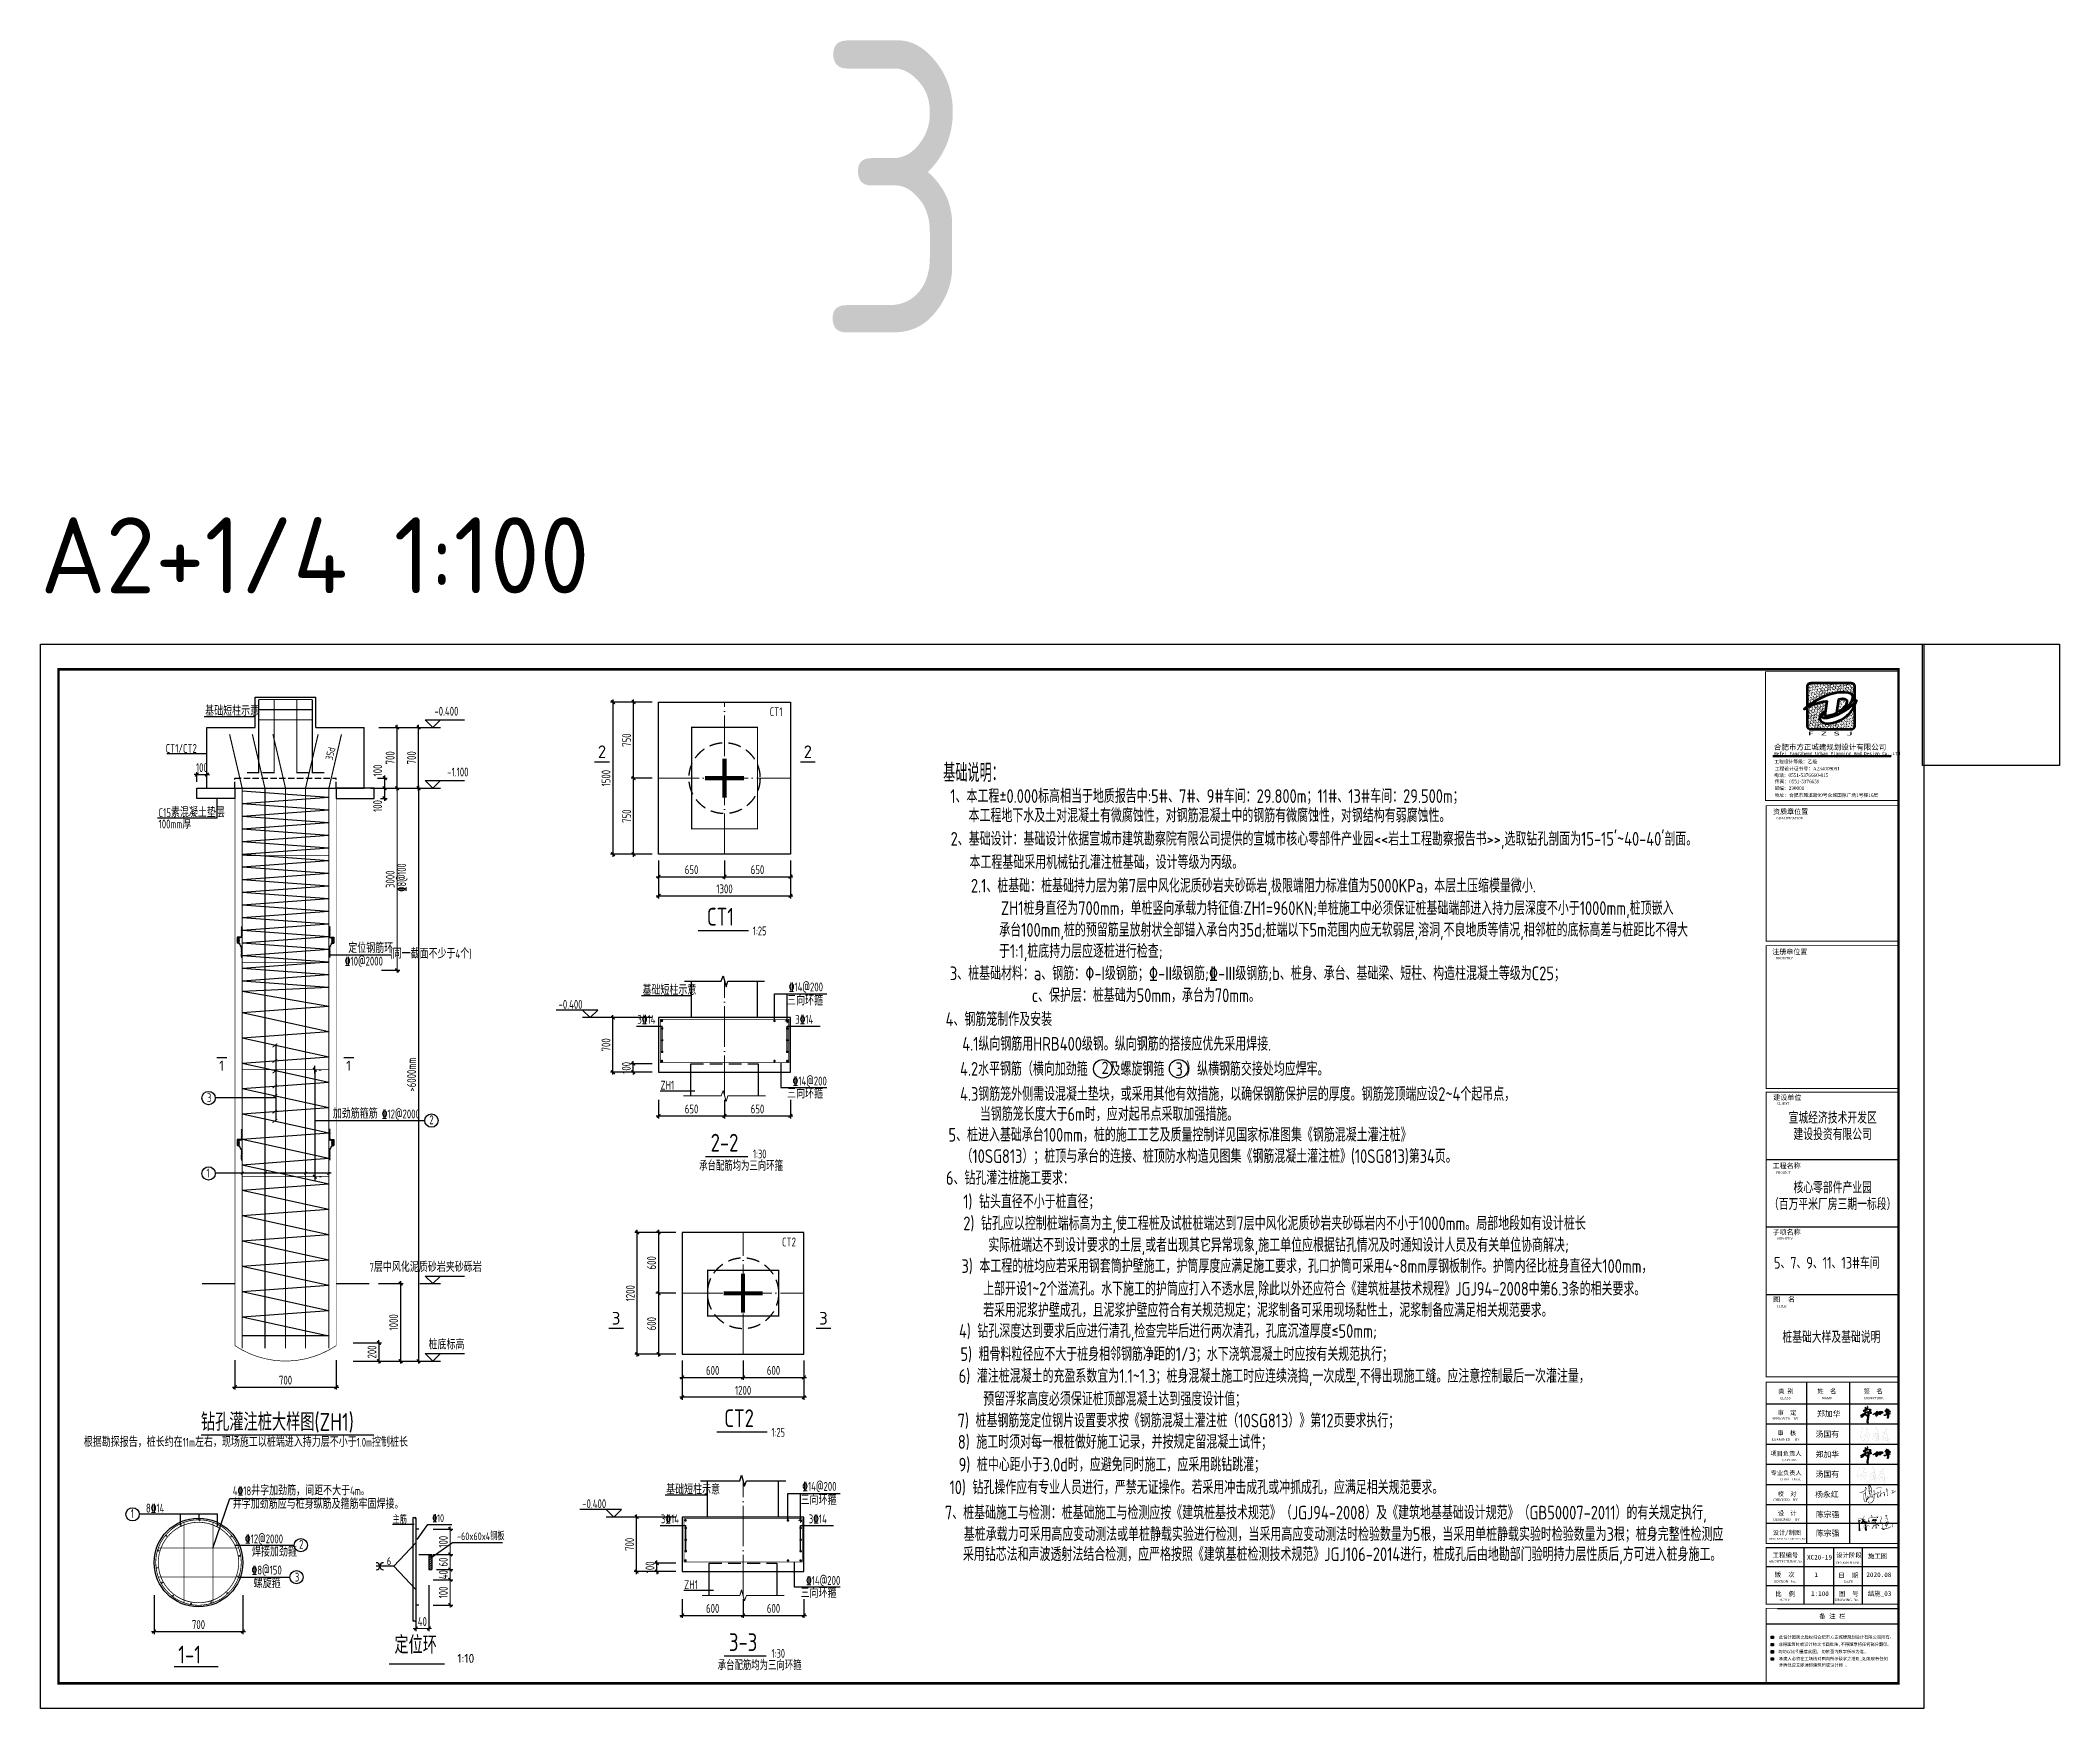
# Model space of a CAD drawing. Extents: x -2746917 to -971774, y -3334247 to -3250358.
# Drawn here: x -2354416 to -2274763, y -3316173 to -3250358 of the extents above; entities that cross this region are included whole.
import ezdxf
from ezdxf.enums import TextEntityAlignment as Align

# ---------------------------------------------------------------- set-up
doc = ezdxf.new("R2010")
doc.units = 0
doc.header["$LTSCALE"] = 1000
doc.header["$MEASUREMENT"] = 0
doc.header["$PDMODE"] = 35
for name, pattern in [('DASH', [0.35, 0.25, -0.1]), ('DASHED', [0.75, 0.5, -0.25]), ('DOTE', [2.42, 2, -0.2, 0.02, -0.2])]:
    doc.linetypes.add(name, pattern=pattern)
doc.layers.get('0').update_dxf_attribs({"linetype": 'CONTINUOUS'})
doc.layers.get('Defpoints').update_dxf_attribs({"linetype": 'CONTINUOUS'})
for name, color, linetype in [('1', 140, 'CONTINUOUS'), ('5', 7, 'CONTINUOUS'), ('6', 3, 'CONTINUOUS'), ('AXIS', 253, 'DOTE'), ('BASE_DE', 7, 'CONTINUOUS'), ('COLU', 7, 'CONTINUOUS'), ('COLU_DE_TH', 7, 'CONTINUOUS'), ('DIM', 3, 'CONTINUOUS'), ('HATCH', 254, 'CONTINUOUS'), ('NUM', 7, 'CONTINUOUS'), ('PILE_DE', 7, 'CONTINUOUS'), ('PILE_DE_DASH', 9, 'DASHED'), ('PUB_TEXT', 7, 'CONTINUOUS'), ('PUB_TITLE', 4, 'CONTINUOUS'), ('REIN', 1, 'CONTINUOUS'), ('TEXT', 7, 'CONTINUOUS'), ('THICK', 6, 'CONTINUOUS'), ('THIN', 7, 'CONTINUOUS'), ('WELD', 7, 'CONTINUOUS'), ('WIN', 3, 'CONTINUOUS'), ('外框线', 255, 'CONTINUOUS')]:
    doc.layers.add(name, color=color, linetype=linetype)
doc.layers.add('yichutu', color=7, linetype='CONTINUOUS', true_color=0xffffff, plot=False)
doc.styles.add('-黑体', font='simhei.ttf')
doc.styles.add('GHF', font='times.ttf')
doc.styles.add('hztxt', font='tssdeng.shx', dxfattribs={"width": 0.8, "bigfont": 'tssdchn.shx'})
doc.styles.add('STYLE1', font='simhei.ttf', dxfattribs={"width": 0.8})
doc.styles.add('TSSD_Dimension', font='tssdeng.shx', dxfattribs={"width": 0.75, "bigfont": 'Hztxt.shx'})
doc.styles.add('TSSD_Label', font='tssdeng.shx', dxfattribs={"width": 0.75, "bigfont": 'hztxt.shx'})
doc.styles.add('TSSD_Norm', font='tssdeng.shx', dxfattribs={"width": 0.75, "bigfont": 'hztxt.shx'})
doc.styles.add('TSSD_Rein', font='Tssdeng.shx', dxfattribs={"width": 0.75, "bigfont": 'hztxt.shx'})
doc.dimstyles.new('TSSD_10_100', dxfattribs={"dimtxt": 350, "dimasz": 100, "dimexe": 100, "dimexo": 250, "dimgap": 100, "dimtad": 1, "dimdec": 0, "dimlfac": 0.1, "dimzin": 0, "dimdsep": 46, "dimtxsty": 'TSSD_Dimension', "dimblk": 'ARCHTICK', "dimcen": 0, "dimdle": 100, "dimclrt": 7, "dimadec": 0, "dimazin": 0, "dimtfac": 1, "dimtdec": 0, "dimtix": 1, "dimtmove": 2, "dimatfit": 3, "dimldrblk": 'ARCHTICK', "dimfxl": 1, "dimtolj": 1, "dimtzin": 0, "dimlwd": 5, "dimarcsym": 0})
doc.dimstyles.new('TSSD_200_100', dxfattribs={"dimtxt": 350, "dimasz": 100, "dimexe": 100, "dimexo": 250, "dimgap": 100, "dimtad": 1, "dimdec": 0, "dimlfac": 2, "dimzin": 0, "dimdsep": 46, "dimtxsty": 'TSSD_Dimension', "dimblk": 'ARCHTICK', "dimcen": 0, "dimdle": 100, "dimclrt": 7, "dimadec": 0, "dimazin": 0, "dimtfac": 1, "dimtdec": 0, "dimtix": 1, "dimtmove": 2, "dimatfit": 3, "dimfxl": 1, "dimtolj": 1, "dimtzin": 0, "dimarcsym": 0})
doc.dimstyles.new('TSSD_25_100', dxfattribs={"dimtxt": 350, "dimasz": 100, "dimexe": 100, "dimexo": 250, "dimgap": 100, "dimtad": 1, "dimdec": 0, "dimlfac": 0.25, "dimzin": 0, "dimdsep": 46, "dimtxsty": 'TSSD_Dimension', "dimblk": 'ARCHTICK', "dimcen": 0, "dimdle": 100, "dimclrt": 7, "dimadec": 0, "dimazin": 0, "dimtfac": 1, "dimtdec": 0, "dimtix": 1, "dimtmove": 2, "dimatfit": 3, "dimfxl": 1, "dimtolj": 1, "dimtzin": 0, "dimarcsym": 0})
doc.dimstyles.new('TSSD_30_100', dxfattribs={"dimtxt": 350, "dimasz": 100, "dimexe": 100, "dimexo": 250, "dimgap": 100, "dimtad": 1, "dimdec": 0, "dimlfac": 0.3, "dimzin": 0, "dimdsep": 46, "dimtxsty": 'TSSD_Dimension', "dimblk": 'ARCHTICK', "dimcen": 0, "dimdle": 100, "dimclrt": 7, "dimadec": 0, "dimazin": 0, "dimtfac": 1, "dimtdec": 0, "dimtix": 1, "dimtmove": 2, "dimatfit": 3, "dimfxl": 1, "dimtolj": 1, "dimtzin": 0, "dimarcsym": 0})
doc.dimstyles.new('TSSD_LEADER_STYLE_200.0', dxfattribs={"dimtxt": 700, "dimasz": 200, "dimexe": 200, "dimexo": 500, "dimgap": 0.09, "dimtad": 0, "dimtih": 1, "dimtoh": 1, "dimdec": 4, "dimzin": 0, "dimdsep": 46, "dimtxsty": 'Standard', "dimcen": 0.09, "dimdle": 200, "dimclrt": 7, "dimadec": 0, "dimazin": 0, "dimtfac": 1, "dimtdec": 4, "dimtofl": 0, "dimtmove": 0, "dimatfit": 3, "dimfxl": 1, "dimtolj": 1, "dimtzin": 0, "dimarcsym": 0})

msp = doc.modelspace()

# ---------------------------------------------------------------- texts
at = {"layer": 'PUB_TEXT', "color": 3, "style": 'STYLE1'}
msp.add_text('结施_03', height=180.531, dxfattribs=at).set_placement((-2282327.31, -3311723.66))
at = {"layer": 'TEXT'}
for s, height, style, width, p in [('基础短柱示意', 350, 'TSSD_Label', 0.75, (-2347915.21, -3276999.75, -48)), ('CT1/CT2', 350, 'TSSD_Label', 0.75, (-2349473.19, -3278466.86)), ('基础说明：', 720, 'hztxt', 0.7, (-2318805.25, -3279613.97)), ('C15素混凝土垫层', 350, 'TSSD_Label', 0.75, (-2349752.48, -3281002.92, -48)), ('本工程地下水及土对混凝土有微腐蚀性，对钢筋混凝土中的钢筋有微腐蚀性，对钢结构有弱腐蚀性。', 540, 'TSSD_Rein', 0.8, (-2317801.93, -3281207.49, 120)), ('100mm厚', 350, 'TSSD_Label', 0.75, (-2349752.48, -3281451.82, -48)), ('本工程基础采用机械钻孔灌注桩基础，设计等级为丙级。', 540, 'TSSD_Rein', 0.8, (-2317765.64, -3283050.5, 120)), ('2.1、桩基础：桩基础持力层为第7层中风化泥质砂岩夹砂砾岩,极限端阻力标准值为5000KPa，本层土压缩模量微小.', 540, 'TSSD_Rein', 0.8, (-2317708.44, -3283978.16, 120)), ('ZH1桩身直径为700mm，单桩竖向承载力特征值:ZH1=960KN;单桩施工中必须保证桩基础端部进入持力层深度不小于1000mm,桩顶嵌入', 540, 'TSSD_Rein', 0.8, (-2316523.7, -3284862.27, 120)), ('1:25', 350, 'TSSD_Rein', 0.7, (-2326308.97, -3285665.42)), ('承台100mm,桩的预留筋呈放射状全部锚入承台内35d;桩端以下5m范围内应无软弱层,溶洞,不良地质等情况,相邻桩的底标高差与桩距比不得大', 540, 'TSSD_Rein', 0.8, (-2316590.76, -3285721.27, 120)), ('%%13210@2000', 350, 'TSSD_Label', 0.75, (-2342407.9, -3286858.46)), ('定位钢筋环', 350, 'TSSD_Label', 0.75, (-2342270.63, -3286357.75)), ('(同一截面不少于4个)', 350, 'TSSD_Label', 0.75, (-2340614.17, -3286574.07)), ('于1:1,桩底持力层应逐桩进行检查;', 540, 'TSSD_Rein', 0.8, (-2316603.09, -3286561.7, 120)), ('3、桩基础材料：a、钢筋：%%130-I级钢筋；%%131-II级钢筋;%%132-III级钢筋;b、桩身、承台、基础梁、短柱、构造柱混凝土等级为C25；', 540, 'TSSD_Rein', 0.8, (-2318538.4, -3287435.64, 120)), ('基础短柱示意', 350, 'TSSD_Rein', 0.75, (-2330664.75, -3288012.33)), ('c、保护层：桩基础为50mm，承台为70mm。', 540, 'TSSD_Rein', 0.8, (-2315305.35, -3288302.55, 120)), ('4、钢筋笼制作及安装', 540, 'TSSD_Rein', 0.8, (-2318705.57, -3289245.69)), ('\u30004.1纵向钢筋用HRB400级钢。纵向钢筋的搭接应优先采用焊接.', 540, 'TSSD_Rein', 0.8, (-2318481.09, -3290217.89)), ('4.2水平钢筋（横向加劲箍\u3000\u3000及螺旋钢箍\u3000\u3000）纵横钢筋交接处均应焊牢。', 540, 'TSSD_Rein', 0.8, (-2318137.57, -3291203.9)), ('２', 540, 'TSSD_Rein', 0.8, (-2312631.31, -3291183.21)), ('3', 540, 'TSSD_Rein', 0.8, (-2309638.11, -3291214.86)), ('3', 350, 'TSSD_Label', 0.75, (-2347844.34, -3292248.01)), ('ZH1', 350, 'TSSD_Rein', 0.75, (-2329953.71, -3291754.34)), ('4.3钢筋笼外侧需设混凝土垫块，或采用其他有效措施，以确保钢筋保护层的厚度。钢筋笼顶端应设2~4个起吊点，', 540, 'TSSD_Rein', 0.8, (-2318137.57, -3292195.35)), ('加劲筋箍筋 %%13212@2000', 350, 'TSSD_Label', 0.75, (-2342880.55, -3292887.41)), ('2', 350, 'TSSD_Label', 0.75, (-2339072.94, -3293117.79)), ('当钢筋笼长度大于6m时，应对起吊点采取加强措施。', 540, 'TSSD_Rein', 0.8, (-2317354.09, -3292986.14)), ('5、桩进入基础承台100mm，桩的施工工艺及质量控制详见国家标准图集《钢筋混凝土灌注桩》', 540, 'TSSD_Rein', 0.8, (-2318593.64, -3293805.43)), ('1:30', 350, 'TSSD_Rein', 0.7, (-2326304.26, -3294466.11)), ('   （10SG813）；桩顶与承台的连接、桩顶防水构造见图集《钢筋混凝土灌注桩》(10SG813)第34页。', 540, 'TSSD_Rein', 0.8, (-2318866.73, -3294648.18)), ('1', 350, 'TSSD_Label', 0.75, (-2347864.88, -3295219.72)), ('承台配筋均为三向环箍', 350, 'TSSD_Rein', 0.7, (-2328429.73, -3294947.28, -48)), ('6、钻孔灌注桩施工要求：', 540, 'TSSD_Rein', 0.8, (-2318694.64, -3295507.77)), ('1) 钻头直径不小于桩直径；', 540, 'TSSD_Rein', 0.8, (-2318012.5, -3296440.84)), ('2) 钻孔应以控制桩端标高为主,使工程桩及试桩桩端达到7层中风化泥质砂岩夹砂砾岩内不小于1000mm。局部地段如有设计桩长', 540, 'TSSD_Rein', 0.8, (-2318008.79, -3297298.18)), ('实际桩端达不到设计要求的土层,或者出现其它异常现象,施工单位应根据钻孔情况及时通知设计人员及有关单位协商解决;  ', 540, 'TSSD_Rein', 0.8, (-2317023.4, -3298154.27)), ('3) 本工程的桩均应若采用钢套筒护壁施工，护筒厚度应满足施工要求，孔口护筒可采用4~8mm厚钢板制作。护筒内径比桩身直径大100mm，', 540, 'TSSD_Rein', 0.8, (-2318080.04, -3298984.06)), ('上部开设1~2个溢流孔。水下施工的护筒应打入不透水层,除此以外还应符合《建筑桩基技术规程》JGJ94-2008中第6.3条的相关要求。', 540, 'TSSD_Rein', 0.8, (-2317224.77, -3299879.07)), ('若采用泥浆护壁成孔，且泥浆护壁应符合有关规范规定；泥浆制备可采用现场黏性土，泥浆制备应满足相关规范要求。', 540, 'TSSD_Rein', 0.8, (-2317224.77, -3300722.84)), ('4) 钻孔深度达到要求后应进行清孔,检查完毕后进行两次清孔，孔底沉渣厚度≤50mm; ', 540, 'TSSD_Rein', 0.8, (-2318178.76, -3301546.84)), ('5) 粗骨料粒径应不大于桩身相邻钢筋净距的1/3；水下浇筑混凝土时应按有关规范执行；', 540, 'TSSD_Rein', 0.8, (-2318120.12, -3302457.05)), ('6) 灌注桩混凝土的充盈系数宜为1.1~1.3；桩身混凝土施工时应连续浇捣,一次成型,不得出现施工缝。应注意控制最后一次灌注量，', 540, 'TSSD_Rein', 0.8, (-2318189.2, -3303321.85)), ('预留浮浆高度必须保证桩顶部混凝土达到强度设计值； ', 540, 'TSSD_Rein', 0.8, (-2317224.19, -3304225.76)), ('钻孔灌注桩大样图(ZH1)', 700, 'TSSD_Label', 0.8, (-2348082.79, -3305214.11)), ('7) 桩基钢筋笼定位钢片设置要求按《钢筋混凝土灌注桩（10SG813）》第12页要求执行；', 540, 'TSSD_Rein', 0.8, (-2318231.37, -3305080.46)), ('1:25', 350, 'TSSD_Rein', 0.7, (-2325576.24, -3305448.87)), ('8) 施工时须对每一根桩做好施工记录，并按规定留混凝土试件；', 540, 'TSSD_Rein', 0.8, (-2318222.58, -3305920.44)), ('9) 桩中心距小于3.0d时，应避免同时施工，应采用跳钻跳灌；', 540, 'TSSD_Rein', 0.8, (-2318192.69, -3306815.84)), ('10) 钻孔操作应有专业人员进行，严禁无证操作。若采用冲击成孔或冲抓成孔，应满足相关规范要求。', 540, 'TSSD_Rein', 0.8, (-2318552.42, -3307713.55)), ('井字加劲筋应与桩身纵筋及箍筋牢固焊接。', 350, 'TSSD_Label', 0.75, (-2346826.37, -3308284.75)), ('4%%13218井字加劲筋，间距不大于4m。', 350, 'TSSD_Label', 0.75, (-2346826.37, -3307755.87)), ('基础短柱示意', 350, 'TSSD_Rein', 0.75, (-2329732.02, -3307716.3)), ('1', 350, 'TSSD_Label', 0.75, (-2350846.49, -3308650.22)), ('8%%13214', 350, 'TSSD_Label', 0.75, (-2350250.41, -3308439.44)), ('主筋', 300, 'TSSD_Rein', 0.7, (-2340524.21, -3308870.81)), ('%%13210', 300, 'TSSD_Rein', 0.7, (-2338947.29, -3308807.62)), ('7、桩基础施工与检测：桩基础施工与检测应按《建筑桩基技术规范》（JGJ94-2008）及《建筑地基基础设计规范》（GB50007-2011）的有关规定执行,', 540, 'TSSD_Rein', 0.8, (-2318735.06, -3308711.7, 70.2)), ('%%13212@2000', 350, 'TSSD_Label', 0.75, (-2346347.07, -3309650.85)), ('2', 350, 'TSSD_Label', 0.75, (-2344208.25, -3309865.96)), ('-60x60x4钢板', 300, 'TSSD_Rein', 0.7, (-2337980.64, -3309522.94)), ('基桩承载力可采用高应变动测法或单桩静载实验进行检测，当采用高应变动测法时检验数量为5根，当采用单桩静载实验时检验数量为3根；桩身完整性检测应', 540, 'TSSD_Rein', 0.8, (-2317989.55, -3309562.74, 70.2)), ('焊接加劲箍', 350, 'TSSD_Label', 0.75, (-2346068.97, -3310168.95)), ('6', 300, 'TSSD_Label', 0.7, (-2340746.97, -3310506.29)), ('采用钻芯法和声波透射法结合检测，应严格按照《建筑基桩检测技术规范》JGJ106-2014进行，桩成孔后由地勘部门验明持力层性质后,方可进入桩身施工。', 540, 'TSSD_Rein', 0.8, (-2318026.24, -3310353.09, 70.2)), ('%%1328@150', 350, 'TSSD_Label', 0.75, (-2346084.04, -3310883.36)), ('螺旋箍', 350, 'TSSD_Label', 0.75, (-2345999.25, -3311407.7)), ('3', 350, 'TSSD_Label', 0.75, (-2344379.88, -3311160.63)), ('ZH1', 350, 'TSSD_Rein', 0.75, (-2329020.98, -3311458.31)), ('1-1', 700, 'TSSD_Label', 0.8, (-2348978.2, -3314390.42)), ('承台配筋均为三向环箍', 350, 'TSSD_Rein', 0.7, (-2327697, -3314651.25, -48)), ('1:30', 350, 'TSSD_Rein', 0.7, (-2325571.53, -3314170.08))]:
    msp.add_text(s, height=height, dxfattribs=dict(at, style=style, width=width)).set_placement(p)
at = {"layer": 'TEXT', "style": 'TSSD_Label', "width": 0.75}
for s, p in [('-0.400', (-2337925.81, -3277103.27)), ('-1.100', (-2337526.92, -3279503.27)), ('7层中风化泥质砂岩夹砂砾岩', (-2337007.45, -3299045.66)), ('桩底标高', (-2337687.81, -3302103.27)), ('根据勘探报告，桩长约在11m左右，现场施工以桩端进入持力层不小于1.0m控制桩长', (-2339914.87, -3305947.29))]:
    msp.add_text(s, height=350, dxfattribs=at).set_placement(p, align=Align.BOTTOM_RIGHT)
at = {"layer": 'TEXT', "style": 'TSSD_Rein', "width": 0.75}
for s, p in [('CT1', (-2325142.86, -3277019.22)), ('%%13214@200', (-2323543.14, -3287877.13)), ('三向环箍', (-2323543.14, -3288422.61)), ('-0.400', (-2333028.14, -3288562.13)), ('3%%13214', (-2330153.41, -3289158.21)), ('3%%13214', (-2323925.45, -3289158.21)), ('%%13214@200', (-2323393.14, -3291588.8)), ('三向环箍', (-2323543.14, -3292093.1)), ('CT2', (-2324610.14, -3297940.48)), ('%%13214@200', (-2323010.41, -3307581.1)), ('-0.400', (-2332095.41, -3308266.1)), ('三向环箍', (-2323010.41, -3308126.58)), ('3%%13214', (-2329220.68, -3308862.19)), ('3%%13214', (-2323392.72, -3308862.19)), ('%%13214@200', (-2322860.41, -3311292.77)), ('三向环箍', (-2323010.41, -3311797.07))]:
    msp.add_text(s, height=350, dxfattribs=at).set_placement(p, align=Align.RIGHT)
at = {"layer": 'TEXT', "style": 'TSSD_Rein', "width": 0.7}
for s, height, rotation, p in [('35d', 300, 77, (-2342884.16, -3278775.51)), ('%%1328@100', 350, 90, (-2339989.56, -3283946.21))]:
    msp.add_text(s, height=height, rotation=rotation, dxfattribs=at).set_placement(p)
at = {"layer": 'TEXT', "style": 'TSSD_Norm'}
for s, p in [('2', (-2332262.18, -3278424.08)), ('2', (-2324143.04, -3278424.08)), ('3', (-2331704.37, -3300772.8)), ('3', (-2323526.35, -3300772.8))]:
    msp.add_text(s, height=500, dxfattribs=at).set_placement(p, align=Align.MIDDLE_CENTER)
at = {"layer": 'TEXT', "color": 1, "style": 'TSSD_Rein', "width": 0.8}
for s, p in [('1、本工程%%P0.000标高相当于地质报告中:5#、7#、9#车间：29.800m；11#、13#车间：29.500m；', (-2318520.33, -3280442.2, 120)), ("2、基础设计：基础设计依据宣城市建筑勘察院有限公司提供的宣城市核心零部件产业园<<岩土工程勘察报告书>>,选取钻孔剖面为15-15'~40-40'剖面。", (-2318509.32, -3282129.09, 120))]:
    msp.add_text(s, height=540, dxfattribs=at).set_placement(p)
at = {"layer": 'TEXT', "style": 'TSSD_Label', "width": 0.8}
for s, p in [('CT1', (-2327586.71, -3285281.07)), ('2-2', (-2327428.14, -3294195.46)), ('CT2', (-2326853.98, -3305064.52)), ('3-3', (-2326695.41, -3313899.43))]:
    msp.add_text(s, height=700, dxfattribs=at).set_placement(p, align=Align.CENTER)
msp.add_text('定位环', height=700, dxfattribs=at).set_placement((-2340451.94, -3314218.12), align=Align.BOTTOM_LEFT)
at = {"layer": 'TEXT', "color": 0, "linetype": 'ByBlock', "style": 'TSSD_Norm'}
msp.add_text('1:10', height=350, dxfattribs=at).set_placement((-2337969.25, -3314472.19), align=Align.BOTTOM_LEFT)
at = {"layer": 'THICK', "style": 'TSSD_Label'}
for p in [(-2347363.48, -3291009.88), (-2342357.42, -3291009.88)]:
    msp.add_text('1', height=400, dxfattribs=at).set_placement(p)
at = {"layer": 'WIN', "color": 3, "style": 'hztxt', "width": 0.8}
for s, height, p in [('3', 11520, (-2320699.02, -3261916.56)), ('桩基础大样及基础说明', 460, (-2283765.01, -3301745.49))]:
    msp.add_text(s, height=height, dxfattribs=at).set_placement(p, align=Align.CENTER)

# ---------------------------------------------------------------- blocks, each defined once
blk = doc.blocks.new('_ArchTick')
at = {"color": 0, "const_width": 0.5}
blk.add_lwpolyline([(-0.71, -0.71), (0.71, 0.71)], dxfattribs=at)
blk = doc.blocks.new('*D2689')
at = {"layer": 'Defpoints', "color": 0}
for p in [(-2342328, -3301743), (-2342332, -3302463), (-2341060, -3302463)]:
    blk.add_point(p, dxfattribs=at)
at = {"layer": 'DIM', "color": 0, "lineweight": -2}
for p, q in [((-2342078, -3301743), (-2340960, -3301743)), ((-2341060, -3301743), (-2341060, -3301643)), ((-2341060, -3301743), (-2341060, -3302463)), ((-2342082, -3302463), (-2340960, -3302463)), ((-2341060, -3302463), (-2341060, -3302563))]:
    blk.add_line(p, q, dxfattribs=at)
at = {"layer": 'DIM', "color": 0, "lineweight": -2, "xscale": 100, "yscale": 100, "zscale": 100}
for p, rotation in [((-2341060, -3301743), 270), ((-2341060, -3302463), 90)]:
    blk.add_blockref('_ArchTick', p, dxfattribs=dict(at, rotation=rotation))
at = {"layer": 'DIM', "color": 7, "insert": (-2341335, -3302103), "char_height": 350, "attachment_point": 5, "rotation": 90, "style": 'TSSD_Dimension'}
blk.add_mtext('\\A1;200', dxfattribs=at)
blk = doc.blocks.new('*D2690')
at = {"layer": 'Defpoints', "color": 0, "ltscale": 1.5}
for p in [(-2341374, -3279463), (-2341374, -3279863), (-2340834, -3279463)]:
    blk.add_point(p, dxfattribs=at)
at = {"layer": 'DIM', "color": 0, "lineweight": -2, "ltscale": 1.5}
for p, q in [((-2341124, -3279463), (-2340734, -3279463)), ((-2341124, -3279863), (-2340734, -3279863)), ((-2340834, -3279963), (-2340834, -3279363))]:
    blk.add_line(p, q, dxfattribs=at)
at = {"layer": 'DIM', "color": 0, "lineweight": -2, "ltscale": 1.5, "xscale": 100, "yscale": 100, "zscale": 100}
for p, rotation in [((-2340834, -3279463), 90), ((-2340834, -3279863), 270)]:
    blk.add_blockref('_ArchTick', p, dxfattribs=dict(at, rotation=rotation))
at = {"layer": 'DIM', "color": 7, "ltscale": 1.5, "insert": (-2341109, -3279164), "char_height": 350, "attachment_point": 5, "rotation": 90, "style": 'TSSD_Dimension'}
blk.add_mtext('\\A1;100', dxfattribs=at)
blk = doc.blocks.new('*D2691')
at = {"layer": 'Defpoints', "color": 0, "ltscale": 1.5}
for p in [(-2341313, -3277463), (-2340343, -3277463), (-2341313, -3279863)]:
    blk.add_point(p, dxfattribs=at)
at = {"layer": 'DIM', "color": 0, "lineweight": -2, "ltscale": 1.5}
for p, q in [((-2341063, -3277463), (-2340243, -3277463)), ((-2340343, -3279963), (-2340343, -3277363)), ((-2341063, -3279863), (-2340243, -3279863))]:
    blk.add_line(p, q, dxfattribs=at)
at = {"layer": 'DIM', "color": 0, "lineweight": -2, "ltscale": 1.5, "xscale": 100, "yscale": 100, "zscale": 100}
for p, rotation in [((-2340343, -3277463), 90), ((-2340343, -3279863), 270)]:
    blk.add_blockref('_ArchTick', p, dxfattribs=dict(at, rotation=rotation))
at = {"layer": 'DIM', "color": 7, "ltscale": 1.5, "insert": (-2340618, -3278663), "char_height": 350, "attachment_point": 5, "rotation": 90, "style": 'TSSD_Dimension'}
blk.add_mtext('\\A1;700', dxfattribs=at)
blk = doc.blocks.new('_DIMX')
blk.add_line((-150, 0), (150, 0))
at = {"const_width": 50}
blk.add_lwpolyline([(-70, -70), (70, 70)], dxfattribs=at)
blk = doc.blocks.new('*D2692')
at = {"layer": 'Defpoints', "color": 0}
for p in [(-2341326, -3299406), (-2342030, -3302463), (-2340205, -3302463)]:
    blk.add_point(p, dxfattribs=at)
at = {"layer": 'DIM', "color": 0, "lineweight": -2}
for p, q in [((-2341076, -3299406), (-2340105, -3299406)), ((-2340205, -3299306), (-2340205, -3302563)), ((-2341780, -3302463), (-2340105, -3302463))]:
    blk.add_line(p, q, dxfattribs=at)
at = {"layer": 'DIM', "color": 0, "lineweight": -2, "xscale": 100, "yscale": 100, "zscale": 100}
for p, rotation in [((-2340205, -3299406), 90), ((-2340205, -3302463), 270)]:
    blk.add_blockref('_ArchTick', p, dxfattribs=dict(at, rotation=rotation))
at = {"layer": 'DIM', "color": 7, "insert": (-2340480, -3300934), "char_height": 350, "attachment_point": 5, "rotation": 90, "style": 'TSSD_Dimension'}
blk.add_mtext('\\A1;1000', dxfattribs=at)
blk = doc.blocks.new('*D2693')
at = {"layer": 'Defpoints', "color": 0}
for p in [(-2346743, -3302176), (-2342747, -3302176), (-2342747, -3303489)]:
    blk.add_point(p, dxfattribs=at)
at = {"layer": 'DIM', "color": 0, "lineweight": -2}
for p, q in [((-2346743, -3302426), (-2346743, -3303589)), ((-2342747, -3302426), (-2342747, -3303589)), ((-2346843, -3303489), (-2342647, -3303489))]:
    blk.add_line(p, q, dxfattribs=at)
at = {"layer": 'DIM', "color": 0, "lineweight": -2, "xscale": 100, "yscale": 100, "zscale": 100, "rotation": 180}
blk.add_blockref('_ArchTick', (-2346743, -3303489), dxfattribs=at)
at = {"layer": 'DIM', "color": 0, "lineweight": -2, "xscale": 100, "yscale": 100, "zscale": 100}
blk.add_blockref('_ArchTick', (-2342747, -3303489), dxfattribs=at)
at = {"layer": 'DIM', "color": 7, "insert": (-2344745, -3303214), "char_height": 350, "attachment_point": 5, "style": 'TSSD_Dimension'}
blk.add_mtext('\\A1;700', dxfattribs=at)
blk = doc.blocks.new('*D2694')
at = {"layer": 'Defpoints', "color": 0}
for p in [(-2341205, -3279863), (-2341205, -3287044), (-2340343, -3287044)]:
    blk.add_point(p, dxfattribs=at)
at = {"layer": 'DIM', "color": 0, "lineweight": -2}
for p, q in [((-2340955, -3279863), (-2340243, -3279863)), ((-2340955, -3287044), (-2340243, -3287044))]:
    blk.add_line(p, q, dxfattribs=at)
at = {"layer": 'DIM', "color": 0, "lineweight": 5}
blk.add_line((-2340343, -3279763), (-2340343, -3287144), dxfattribs=at)
at = {"layer": 'DIM', "color": 0, "lineweight": 5, "xscale": 100, "yscale": 100, "zscale": 100}
for p, rotation in [((-2340343, -3279863), 90), ((-2340343, -3287044), 270)]:
    blk.add_blockref('_ArchTick', p, dxfattribs=dict(at, rotation=rotation))
at = {"layer": 'DIM', "color": 7, "insert": (-2340618, -3283453), "char_height": 350, "attachment_point": 5, "rotation": 90, "style": 'TSSD_Dimension'}
blk.add_mtext('\\A1;3000', dxfattribs=at)
blk = doc.blocks.new('*D2695')
at = {"layer": 'Defpoints', "color": 0}
for p in [(-2341645, -3279863), (-2342289, -3302463), (-2339499, -3302463)]:
    blk.add_point(p, dxfattribs=at)
at = {"layer": 'DIM', "color": 0, "lineweight": -2}
for p, q in [((-2341395, -3279863), (-2339399, -3279863)), ((-2339499, -3279763), (-2339499, -3302563)), ((-2342039, -3302463), (-2339399, -3302463))]:
    blk.add_line(p, q, dxfattribs=at)
at = {"layer": 'DIM', "color": 0, "lineweight": -2, "xscale": 100, "yscale": 100, "zscale": 100}
for p, rotation in [((-2339499, -3279863), 90), ((-2339499, -3302463), 270)]:
    blk.add_blockref('_ArchTick', p, dxfattribs=dict(at, rotation=rotation))
at = {"layer": 'DIM', "color": 7, "insert": (-2339774, -3291163), "char_height": 350, "attachment_point": 5, "rotation": 90, "style": 'TSSD_Dimension'}
blk.add_mtext('\\A1;>6000mm', dxfattribs=at)
blk = doc.blocks.new('*D2696')
at = {"layer": 'Defpoints', "color": 0, "ltscale": 1.5}
for p in [(-2340969, -3277463), (-2339499, -3277463), (-2340969, -3279863)]:
    blk.add_point(p, dxfattribs=at)
at = {"layer": 'DIM', "color": 0, "lineweight": -2, "ltscale": 1.5}
for p, q in [((-2340719, -3277463), (-2339399, -3277463)), ((-2339499, -3279963), (-2339499, -3277363)), ((-2340719, -3279863), (-2339399, -3279863))]:
    blk.add_line(p, q, dxfattribs=at)
at = {"layer": 'DIM', "color": 0, "lineweight": -2, "ltscale": 1.5, "xscale": 100, "yscale": 100, "zscale": 100}
for p, rotation in [((-2339499, -3277463), 90), ((-2339499, -3279863), 270)]:
    blk.add_blockref('_ArchTick', p, dxfattribs=dict(at, rotation=rotation))
at = {"layer": 'DIM', "color": 7, "ltscale": 1.5, "insert": (-2339774, -3278663), "char_height": 350, "attachment_point": 5, "rotation": 90, "style": 'TSSD_Dimension'}
blk.add_mtext('\\A1;700', dxfattribs=at)
blk = doc.blocks.new('*D2697')
at = {"layer": 'Defpoints', "color": 0}
for p in [(-2349929, -3311447), (-2346429, -3311447), (-2346429, -3313133)]:
    blk.add_point(p, dxfattribs=at)
at = {"layer": 'DIM', "color": 0, "lineweight": -2}
for p, q in [((-2349929, -3311697), (-2349929, -3313233)), ((-2346429, -3311697), (-2346429, -3313233)), ((-2350029, -3313133), (-2346329, -3313133))]:
    blk.add_line(p, q, dxfattribs=at)
at = {"layer": 'DIM', "color": 0, "lineweight": -2, "xscale": 100, "yscale": 100, "zscale": 100, "rotation": 180}
blk.add_blockref('_ArchTick', (-2349929, -3313133), dxfattribs=at)
at = {"layer": 'DIM', "color": 0, "lineweight": -2, "xscale": 100, "yscale": 100, "zscale": 100}
blk.add_blockref('_ArchTick', (-2346429, -3313133), dxfattribs=at)
at = {"layer": 'DIM', "color": 7, "insert": (-2348179, -3312858), "char_height": 350, "attachment_point": 5, "style": 'TSSD_Dimension'}
blk.add_mtext('\\A1;700', dxfattribs=at)
blk = doc.blocks.new('*D2698')
at = {"layer": 'Defpoints', "color": 0}
for p in [(-2331828, -3288912), (-2330028, -3288912), (-2330028, -3291062)]:
    blk.add_point(p, dxfattribs=at)
at = {"layer": 'DIM', "color": 0, "lineweight": -2}
for p, q in [((-2331828, -3291162), (-2331828, -3288812)), ((-2330278, -3288912), (-2331928, -3288912)), ((-2330278, -3291062), (-2331928, -3291062))]:
    blk.add_line(p, q, dxfattribs=at)
at = {"layer": 'DIM', "color": 0, "lineweight": -2, "xscale": 100, "yscale": 100, "zscale": 100}
for p, rotation in [((-2331828, -3288912), 90), ((-2331828, -3291062), 270)]:
    blk.add_blockref('_ArchTick', p, dxfattribs=dict(at, rotation=rotation))
at = {"layer": 'DIM', "color": 7, "insert": (-2332103, -3289987), "char_height": 350, "attachment_point": 5, "rotation": 90, "style": 'TSSD_Dimension'}
blk.add_mtext('\\A1;700', dxfattribs=at)
blk = doc.blocks.new('*D2699')
at = {"layer": 'Defpoints', "color": 0}
for p in [(-2331028, -3290729), (-2330028, -3290729), (-2330028, -3291062)]:
    blk.add_point(p, dxfattribs=at)
at = {"layer": 'DIM', "color": 0, "lineweight": -2}
for p, q in [((-2330278, -3290729), (-2331128, -3290729)), ((-2330278, -3291062), (-2331128, -3291062)), ((-2331028, -3290729), (-2331028, -3290629)), ((-2331028, -3291062), (-2331028, -3290729)), ((-2331028, -3291062), (-2331028, -3291162))]:
    blk.add_line(p, q, dxfattribs=at)
at = {"layer": 'DIM', "color": 0, "lineweight": -2, "xscale": 100, "yscale": 100, "zscale": 100}
for p, rotation in [((-2331028, -3290729), 270), ((-2331028, -3291062), 90)]:
    blk.add_blockref('_ArchTick', p, dxfattribs=dict(at, rotation=rotation))
at = {"layer": 'DIM', "color": 7, "insert": (-2331303, -3290895), "char_height": 350, "attachment_point": 5, "rotation": 90, "style": 'TSSD_Dimension'}
blk.add_mtext('\\A1;100', dxfattribs=at)
blk = doc.blocks.new('_reinbk')
blk.add_line((0, 0), (0, 0))
blk = doc.blocks.new('*D2700')
at = {"layer": 'Defpoints', "color": 0}
for p in [(-2339173, -3309090), (-2339173, -3310090), (-2338248, -3310090)]:
    blk.add_point(p, dxfattribs=at)
at = {"layer": 'DIM', "color": 0, "lineweight": -2}
for p, q in [((-2338923, -3309090), (-2338148, -3309090)), ((-2338923, -3310090), (-2338148, -3310090))]:
    blk.add_line(p, q, dxfattribs=at)
at = {"layer": 'DIM', "color": 0, "lineweight": 5}
blk.add_line((-2338248, -3308990), (-2338248, -3310190), dxfattribs=at)
at = {"layer": 'DIM', "color": 0, "lineweight": 5, "xscale": 100, "yscale": 100, "zscale": 100}
for p, rotation in [((-2338248, -3309090), 90), ((-2338248, -3310090), 270)]:
    blk.add_blockref('_ArchTick', p, dxfattribs=dict(at, rotation=rotation))
at = {"layer": 'DIM', "color": 7, "insert": (-2338523, -3309590), "char_height": 350, "attachment_point": 5, "rotation": 90, "style": 'TSSD_Dimension'}
blk.add_mtext('\\A1;100', dxfattribs=at)
blk = doc.blocks.new('*D2701')
at = {"layer": 'Defpoints', "color": 0}
for p in [(-2339173, -3310090), (-2339043, -3310690), (-2338248, -3310690)]:
    blk.add_point(p, dxfattribs=at)
at = {"layer": 'DIM', "color": 0, "lineweight": -2}
for p, q in [((-2338923, -3310090), (-2338148, -3310090)), ((-2338793, -3310690), (-2338148, -3310690))]:
    blk.add_line(p, q, dxfattribs=at)
at = {"layer": 'DIM', "color": 0, "lineweight": 5}
blk.add_line((-2338248, -3309990), (-2338248, -3310790), dxfattribs=at)
at = {"layer": 'DIM', "color": 0, "lineweight": 5, "xscale": 100, "yscale": 100, "zscale": 100}
for p, rotation in [((-2338248, -3310090), 90), ((-2338248, -3310690), 270)]:
    blk.add_blockref('_ArchTick', p, dxfattribs=dict(at, rotation=rotation))
at = {"layer": 'DIM', "color": 7, "insert": (-2338523, -3310390), "char_height": 350, "attachment_point": 5, "rotation": 90, "style": 'TSSD_Dimension'}
blk.add_mtext('\\A1;60', dxfattribs=at)
blk = doc.blocks.new('*D2702')
at = {"layer": 'Defpoints', "color": 0}
for p in [(-2339173, -3311090), (-2339043, -3310690), (-2338248, -3311090)]:
    blk.add_point(p, dxfattribs=at)
at = {"layer": 'DIM', "color": 0, "lineweight": -2}
for p, q in [((-2338923, -3311090), (-2338148, -3311090)), ((-2338793, -3310690), (-2338148, -3310690))]:
    blk.add_line(p, q, dxfattribs=at)
at = {"layer": 'DIM', "color": 0, "lineweight": 5}
for p, q in [((-2338248, -3310690), (-2338248, -3310590)), ((-2338248, -3310690), (-2338248, -3311090)), ((-2338248, -3311090), (-2338248, -3311190))]:
    blk.add_line(p, q, dxfattribs=at)
at = {"layer": 'DIM', "color": 0, "lineweight": 5, "xscale": 100, "yscale": 100, "zscale": 100}
for p, rotation in [((-2338248, -3310690), 270), ((-2338248, -3311090), 90)]:
    blk.add_blockref('_ArchTick', p, dxfattribs=dict(at, rotation=rotation))
at = {"layer": 'DIM', "color": 7, "insert": (-2338523, -3310890), "char_height": 350, "attachment_point": 5, "rotation": 90, "style": 'TSSD_Dimension'}
blk.add_mtext('\\A1;40', dxfattribs=at)
blk = doc.blocks.new('*D2703')
at = {"layer": 'Defpoints', "color": 0}
for p in [(-2339173, -3311090), (-2339173, -3312090), (-2338248, -3312090)]:
    blk.add_point(p, dxfattribs=at)
at = {"layer": 'DIM', "color": 0, "lineweight": -2}
for p, q in [((-2338923, -3311090), (-2338148, -3311090)), ((-2338923, -3312090), (-2338148, -3312090))]:
    blk.add_line(p, q, dxfattribs=at)
at = {"layer": 'DIM', "color": 0, "lineweight": 5}
blk.add_line((-2338248, -3310990), (-2338248, -3312190), dxfattribs=at)
at = {"layer": 'DIM', "color": 0, "lineweight": 5, "xscale": 100, "yscale": 100, "zscale": 100}
for p, rotation in [((-2338248, -3311090), 90), ((-2338248, -3312090), 270)]:
    blk.add_blockref('_ArchTick', p, dxfattribs=dict(at, rotation=rotation))
at = {"layer": 'DIM', "color": 7, "insert": (-2338523, -3311590), "char_height": 350, "attachment_point": 5, "rotation": 90, "style": 'TSSD_Dimension'}
blk.add_mtext('\\A1;100', dxfattribs=at)
blk = doc.blocks.new('*D2704')
at = {"layer": 'Defpoints', "color": 0}
for p in [(-2339090, -3311056), (-2339606, -3312456), (-2339090, -3313012)]:
    blk.add_point(p, dxfattribs=at)
at = {"layer": 'DIM', "color": 0, "lineweight": -2}
for p, q in [((-2339090, -3311306), (-2339090, -3313112)), ((-2339606, -3312706), (-2339606, -3313112))]:
    blk.add_line(p, q, dxfattribs=at)
at = {"layer": 'DIM', "color": 0, "lineweight": 5}
for p, q in [((-2339606, -3313012), (-2339706, -3313012)), ((-2339606, -3313012), (-2339090, -3313012)), ((-2339090, -3313012), (-2338990, -3313012))]:
    blk.add_line(p, q, dxfattribs=at)
at = {"layer": 'DIM', "color": 0, "lineweight": 5, "xscale": 100, "yscale": 100, "zscale": 100}
blk.add_blockref('_ArchTick', (-2339606, -3313012), dxfattribs=at)
at = {"layer": 'DIM', "color": 0, "lineweight": 5, "xscale": 100, "yscale": 100, "zscale": 100, "rotation": 180}
blk.add_blockref('_ArchTick', (-2339090, -3313012), dxfattribs=at)
at = {"layer": 'DIM', "color": 7, "insert": (-2339348, -3312737), "char_height": 350, "attachment_point": 5, "style": 'TSSD_Dimension'}
blk.add_mtext('\\A1;40', dxfattribs=at)
blk = doc.blocks.new('A$C4DB71547')
at = {"layer": 'REIN', "color": 4, "const_width": 20}
for points in [[(20.9, 106.2), (20.9, -85.5)], [(-75, 10.3), (116.8, 10.3)]]:
    blk.add_lwpolyline(points, dxfattribs=at)
blk = doc.blocks.new('*D2705')
at = {"layer": 'Defpoints', "color": 0, "ltscale": 1.5}
for p in [(-2330028, -3282465), (-2327428, -3282465), (-2327428, -3283352)]:
    blk.add_point(p, dxfattribs=at)
at = {"layer": 'DIM', "color": 0, "lineweight": -2, "ltscale": 1.5}
for p, q in [((-2330028, -3282715), (-2330028, -3283452)), ((-2327428, -3282715), (-2327428, -3283452)), ((-2330128, -3283352), (-2327328, -3283352))]:
    blk.add_line(p, q, dxfattribs=at)
at = {"layer": 'DIM', "color": 0, "lineweight": -2, "ltscale": 1.5, "xscale": 100, "yscale": 100, "zscale": 100, "rotation": 180}
blk.add_blockref('_ArchTick', (-2330028, -3283352), dxfattribs=at)
at = {"layer": 'DIM', "color": 0, "lineweight": -2, "ltscale": 1.5, "xscale": 100, "yscale": 100, "zscale": 100}
blk.add_blockref('_ArchTick', (-2327428, -3283352), dxfattribs=at)
at = {"layer": 'DIM', "color": 7, "ltscale": 1.5, "insert": (-2328728, -3283077), "char_height": 350, "attachment_point": 5, "style": 'TSSD_Dimension'}
blk.add_mtext('\\A1;650', dxfattribs=at)
blk = doc.blocks.new('*D2706')
at = {"layer": 'Defpoints', "color": 0, "ltscale": 1.5}
for p in [(-2327428, -3282465), (-2324828, -3282465), (-2324828, -3283352)]:
    blk.add_point(p, dxfattribs=at)
at = {"layer": 'DIM', "color": 0, "lineweight": -2, "ltscale": 1.5}
for p, q in [((-2327428, -3282715), (-2327428, -3283452)), ((-2324828, -3282715), (-2324828, -3283452)), ((-2327528, -3283352), (-2324728, -3283352))]:
    blk.add_line(p, q, dxfattribs=at)
at = {"layer": 'DIM', "color": 0, "lineweight": -2, "ltscale": 1.5, "xscale": 100, "yscale": 100, "zscale": 100, "rotation": 180}
blk.add_blockref('_ArchTick', (-2327428, -3283352), dxfattribs=at)
at = {"layer": 'DIM', "color": 0, "lineweight": -2, "ltscale": 1.5, "xscale": 100, "yscale": 100, "zscale": 100}
blk.add_blockref('_ArchTick', (-2324828, -3283352), dxfattribs=at)
at = {"layer": 'DIM', "color": 7, "ltscale": 1.5, "insert": (-2326128, -3283077), "char_height": 350, "attachment_point": 5, "style": 'TSSD_Dimension'}
blk.add_mtext('\\A1;650', dxfattribs=at)
blk = doc.blocks.new('*D2707')
at = {"layer": 'Defpoints', "color": 0, "ltscale": 1.5}
for p in [(-2331016, -3279465), (-2330028, -3279465), (-2330028, -3282465)]:
    blk.add_point(p, dxfattribs=at)
at = {"layer": 'DIM', "color": 0, "lineweight": -2, "ltscale": 1.5}
for p, q in [((-2330278, -3279465), (-2331116, -3279465)), ((-2331016, -3282565), (-2331016, -3279365)), ((-2330278, -3282465), (-2331116, -3282465))]:
    blk.add_line(p, q, dxfattribs=at)
at = {"layer": 'DIM', "color": 0, "lineweight": -2, "ltscale": 1.5, "xscale": 100, "yscale": 100, "zscale": 100}
for p, rotation in [((-2331016, -3279465), 90), ((-2331016, -3282465), 270)]:
    blk.add_blockref('_ArchTick', p, dxfattribs=dict(at, rotation=rotation))
at = {"layer": 'DIM', "color": 7, "ltscale": 1.5, "insert": (-2331291, -3280965), "char_height": 350, "attachment_point": 5, "rotation": 90, "style": 'TSSD_Dimension'}
blk.add_mtext('\\A1;750', dxfattribs=at)
blk = doc.blocks.new('*D2708')
at = {"layer": 'Defpoints', "color": 0, "ltscale": 1.5}
for p in [(-2331016, -3276465), (-2330028, -3276465), (-2330028, -3279465)]:
    blk.add_point(p, dxfattribs=at)
at = {"layer": 'DIM', "color": 0, "lineweight": -2, "ltscale": 1.5}
for p, q in [((-2330278, -3276465), (-2331116, -3276465)), ((-2331016, -3279565), (-2331016, -3276365)), ((-2330278, -3279465), (-2331116, -3279465))]:
    blk.add_line(p, q, dxfattribs=at)
at = {"layer": 'DIM', "color": 0, "lineweight": -2, "ltscale": 1.5, "xscale": 100, "yscale": 100, "zscale": 100}
for p, rotation in [((-2331016, -3276465), 90), ((-2331016, -3279465), 270)]:
    blk.add_blockref('_ArchTick', p, dxfattribs=dict(at, rotation=rotation))
at = {"layer": 'DIM', "color": 7, "ltscale": 1.5, "insert": (-2331291, -3277965), "char_height": 350, "attachment_point": 5, "rotation": 90, "style": 'TSSD_Dimension'}
blk.add_mtext('\\A1;750', dxfattribs=at)
blk = doc.blocks.new('*D2709')
at = {"layer": 'Defpoints', "color": 0, "ltscale": 1.5}
for p in [(-2330028, -3276465), (-2331828, -3282465), (-2330028, -3282465)]:
    blk.add_point(p, dxfattribs=at)
at = {"layer": 'DIM', "color": 0, "lineweight": -2, "ltscale": 1.5}
for p, q in [((-2330278, -3276465), (-2331928, -3276465)), ((-2331828, -3276365), (-2331828, -3282565)), ((-2330278, -3282465), (-2331928, -3282465))]:
    blk.add_line(p, q, dxfattribs=at)
at = {"layer": 'DIM', "color": 0, "lineweight": -2, "ltscale": 1.5, "xscale": 100, "yscale": 100, "zscale": 100}
for p, rotation in [((-2331828, -3276465), 90), ((-2331828, -3282465), 270)]:
    blk.add_blockref('_ArchTick', p, dxfattribs=dict(at, rotation=rotation))
at = {"layer": 'DIM', "color": 7, "ltscale": 1.5, "insert": (-2332103, -3279465), "char_height": 350, "attachment_point": 5, "rotation": 90, "style": 'TSSD_Dimension'}
blk.add_mtext('\\A1;1500', dxfattribs=at)
blk = doc.blocks.new('*D2710')
at = {"layer": 'Defpoints', "color": 0, "ltscale": 1.5}
for p in [(-2330028, -3282465), (-2324828, -3282465), (-2324828, -3284107)]:
    blk.add_point(p, dxfattribs=at)
at = {"layer": 'DIM', "color": 0, "lineweight": -2, "ltscale": 1.5}
for p, q in [((-2330028, -3282715), (-2330028, -3284207)), ((-2324828, -3282715), (-2324828, -3284207)), ((-2330128, -3284107), (-2324728, -3284107))]:
    blk.add_line(p, q, dxfattribs=at)
at = {"layer": 'DIM', "color": 0, "lineweight": -2, "ltscale": 1.5, "xscale": 100, "yscale": 100, "zscale": 100, "rotation": 180}
blk.add_blockref('_ArchTick', (-2330028, -3284107), dxfattribs=at)
at = {"layer": 'DIM', "color": 0, "lineweight": -2, "ltscale": 1.5, "xscale": 100, "yscale": 100, "zscale": 100}
blk.add_blockref('_ArchTick', (-2324828, -3284107), dxfattribs=at)
at = {"layer": 'DIM', "color": 7, "ltscale": 1.5, "insert": (-2327428, -3283832), "char_height": 350, "attachment_point": 5, "style": 'TSSD_Dimension'}
blk.add_mtext('\\A1;1300', dxfattribs=at)
blk = doc.blocks.new('*D2711')
at = {"layer": 'Defpoints', "color": 0, "ltscale": 1.5}
for p in [(-2330028, -3291899), (-2327428, -3291899), (-2327428, -3292791)]:
    blk.add_point(p, dxfattribs=at)
at = {"layer": 'DIM', "color": 0, "lineweight": -2, "ltscale": 1.5}
for p, q in [((-2330128, -3292791), (-2327328, -3292791)), ((-2330028, -3292149), (-2330028, -3292891)), ((-2327428, -3292149), (-2327428, -3292891))]:
    blk.add_line(p, q, dxfattribs=at)
at = {"layer": 'DIM', "color": 0, "lineweight": -2, "ltscale": 1.5, "xscale": 100, "yscale": 100, "zscale": 100, "rotation": 180}
blk.add_blockref('_ArchTick', (-2330028, -3292791), dxfattribs=at)
at = {"layer": 'DIM', "color": 0, "lineweight": -2, "ltscale": 1.5, "xscale": 100, "yscale": 100, "zscale": 100}
blk.add_blockref('_ArchTick', (-2327428, -3292791), dxfattribs=at)
at = {"layer": 'DIM', "color": 7, "ltscale": 1.5, "insert": (-2328728, -3292516), "char_height": 350, "attachment_point": 5, "style": 'TSSD_Dimension'}
blk.add_mtext('\\A1;650', dxfattribs=at)
blk = doc.blocks.new('*D2712')
at = {"layer": 'Defpoints', "color": 0, "ltscale": 1.5}
for p in [(-2327428, -3291899), (-2324828, -3291899), (-2324828, -3292791)]:
    blk.add_point(p, dxfattribs=at)
at = {"layer": 'DIM', "color": 0, "lineweight": -2, "ltscale": 1.5}
for p, q in [((-2327528, -3292791), (-2324728, -3292791)), ((-2327428, -3292149), (-2327428, -3292891)), ((-2324828, -3292149), (-2324828, -3292891))]:
    blk.add_line(p, q, dxfattribs=at)
at = {"layer": 'DIM', "color": 0, "lineweight": -2, "ltscale": 1.5, "xscale": 100, "yscale": 100, "zscale": 100, "rotation": 180}
blk.add_blockref('_ArchTick', (-2327428, -3292791), dxfattribs=at)
at = {"layer": 'DIM', "color": 0, "lineweight": -2, "ltscale": 1.5, "xscale": 100, "yscale": 100, "zscale": 100}
blk.add_blockref('_ArchTick', (-2324828, -3292791), dxfattribs=at)
at = {"layer": 'DIM', "color": 7, "ltscale": 1.5, "insert": (-2326128, -3292516), "char_height": 350, "attachment_point": 5, "style": 'TSSD_Dimension'}
blk.add_mtext('\\A1;650', dxfattribs=at)
blk = doc.blocks.new('*D2713')
at = {"layer": 'Defpoints', "color": 0, "ltscale": 1.5}
for p in [(-2329095, -3302186), (-2326695, -3302186), (-2326695, -3303106)]:
    blk.add_point(p, dxfattribs=at)
at = {"layer": 'DIM', "color": 0, "lineweight": -2, "ltscale": 1.5}
for p, q in [((-2329195, -3303106), (-2326595, -3303106)), ((-2329095, -3302436), (-2329095, -3303206)), ((-2326695, -3302436), (-2326695, -3303206))]:
    blk.add_line(p, q, dxfattribs=at)
at = {"layer": 'DIM', "color": 0, "lineweight": -2, "ltscale": 1.5, "xscale": 100, "yscale": 100, "zscale": 100, "rotation": 180}
blk.add_blockref('_ArchTick', (-2329095, -3303106), dxfattribs=at)
at = {"layer": 'DIM', "color": 0, "lineweight": -2, "ltscale": 1.5, "xscale": 100, "yscale": 100, "zscale": 100}
blk.add_blockref('_ArchTick', (-2326695, -3303106), dxfattribs=at)
at = {"layer": 'DIM', "color": 7, "ltscale": 1.5, "insert": (-2327895, -3302831), "char_height": 350, "attachment_point": 5, "style": 'TSSD_Dimension'}
blk.add_mtext('\\A1;600', dxfattribs=at)
blk = doc.blocks.new('*D2714')
at = {"layer": 'Defpoints', "color": 0, "ltscale": 1.5}
for p in [(-2326695, -3302186), (-2324295, -3302186), (-2324295, -3303106)]:
    blk.add_point(p, dxfattribs=at)
at = {"layer": 'DIM', "color": 0, "lineweight": -2, "ltscale": 1.5}
for p, q in [((-2326795, -3303106), (-2324195, -3303106)), ((-2326695, -3302436), (-2326695, -3303206)), ((-2324295, -3302436), (-2324295, -3303206))]:
    blk.add_line(p, q, dxfattribs=at)
at = {"layer": 'DIM', "color": 0, "lineweight": -2, "ltscale": 1.5, "xscale": 100, "yscale": 100, "zscale": 100, "rotation": 180}
blk.add_blockref('_ArchTick', (-2326695, -3303106), dxfattribs=at)
at = {"layer": 'DIM', "color": 0, "lineweight": -2, "ltscale": 1.5, "xscale": 100, "yscale": 100, "zscale": 100}
blk.add_blockref('_ArchTick', (-2324295, -3303106), dxfattribs=at)
at = {"layer": 'DIM', "color": 7, "ltscale": 1.5, "insert": (-2325495, -3302831), "char_height": 350, "attachment_point": 5, "style": 'TSSD_Dimension'}
blk.add_mtext('\\A1;600', dxfattribs=at)
blk = doc.blocks.new('*D2715')
at = {"layer": 'Defpoints', "color": 0, "ltscale": 1.5}
for p in [(-2329095, -3302186), (-2324295, -3302186), (-2329095, -3303890)]:
    blk.add_point(p, dxfattribs=at)
at = {"layer": 'DIM', "color": 0, "lineweight": -2, "ltscale": 1.5}
for p, q in [((-2329095, -3302436), (-2329095, -3303990)), ((-2324295, -3302436), (-2324295, -3303990)), ((-2324195, -3303890), (-2329195, -3303890))]:
    blk.add_line(p, q, dxfattribs=at)
at = {"layer": 'DIM', "color": 0, "lineweight": -2, "ltscale": 1.5, "xscale": 100, "yscale": 100, "zscale": 100, "rotation": 180}
blk.add_blockref('_ArchTick', (-2329095, -3303890), dxfattribs=at)
at = {"layer": 'DIM', "color": 0, "lineweight": -2, "ltscale": 1.5, "xscale": 100, "yscale": 100, "zscale": 100}
blk.add_blockref('_ArchTick', (-2324295, -3303890), dxfattribs=at)
at = {"layer": 'DIM', "color": 7, "ltscale": 1.5, "insert": (-2326695, -3303615), "char_height": 350, "attachment_point": 5, "style": 'TSSD_Dimension'}
blk.add_mtext('\\A1;1200', dxfattribs=at)
blk = doc.blocks.new('*D2716')
at = {"layer": 'Defpoints', "color": 0, "ltscale": 1.5}
for p in [(-2329095, -3297386), (-2330032, -3299786), (-2329095, -3299786)]:
    blk.add_point(p, dxfattribs=at)
at = {"layer": 'DIM', "color": 0, "lineweight": -2, "ltscale": 1.5}
for p, q in [((-2329345, -3297386), (-2330132, -3297386)), ((-2330032, -3297286), (-2330032, -3299886)), ((-2329345, -3299786), (-2330132, -3299786))]:
    blk.add_line(p, q, dxfattribs=at)
at = {"layer": 'DIM', "color": 0, "lineweight": -2, "ltscale": 1.5, "xscale": 100, "yscale": 100, "zscale": 100}
for p, rotation in [((-2330032, -3297386), 90), ((-2330032, -3299786), 270)]:
    blk.add_blockref('_ArchTick', p, dxfattribs=dict(at, rotation=rotation))
at = {"layer": 'DIM', "color": 7, "ltscale": 1.5, "insert": (-2330307, -3298586), "char_height": 350, "attachment_point": 5, "rotation": 90, "style": 'TSSD_Dimension'}
blk.add_mtext('\\A1;600', dxfattribs=at)
blk = doc.blocks.new('*D2717')
at = {"layer": 'Defpoints', "color": 0, "ltscale": 1.5}
for p in [(-2329095, -3299786), (-2330032, -3302186), (-2329095, -3302186)]:
    blk.add_point(p, dxfattribs=at)
at = {"layer": 'DIM', "color": 0, "lineweight": -2, "ltscale": 1.5}
for p, q in [((-2329345, -3299786), (-2330132, -3299786)), ((-2330032, -3299686), (-2330032, -3302286)), ((-2329345, -3302186), (-2330132, -3302186))]:
    blk.add_line(p, q, dxfattribs=at)
at = {"layer": 'DIM', "color": 0, "lineweight": -2, "ltscale": 1.5, "xscale": 100, "yscale": 100, "zscale": 100}
for p, rotation in [((-2330032, -3299786), 90), ((-2330032, -3302186), 270)]:
    blk.add_blockref('_ArchTick', p, dxfattribs=dict(at, rotation=rotation))
at = {"layer": 'DIM', "color": 7, "ltscale": 1.5, "insert": (-2330307, -3300986), "char_height": 350, "attachment_point": 5, "rotation": 90, "style": 'TSSD_Dimension'}
blk.add_mtext('\\A1;600', dxfattribs=at)
blk = doc.blocks.new('*D2718')
at = {"layer": 'Defpoints', "color": 0, "ltscale": 1.5}
for p in [(-2330870, -3297386), (-2329095, -3297386), (-2329095, -3302186)]:
    blk.add_point(p, dxfattribs=at)
at = {"layer": 'DIM', "color": 0, "lineweight": -2, "ltscale": 1.5}
for p, q in [((-2329345, -3297386), (-2330970, -3297386)), ((-2330870, -3302286), (-2330870, -3297286)), ((-2329345, -3302186), (-2330970, -3302186))]:
    blk.add_line(p, q, dxfattribs=at)
at = {"layer": 'DIM', "color": 0, "lineweight": -2, "ltscale": 1.5, "xscale": 100, "yscale": 100, "zscale": 100}
for p, rotation in [((-2330870, -3297386), 90), ((-2330870, -3302186), 270)]:
    blk.add_blockref('_ArchTick', p, dxfattribs=dict(at, rotation=rotation))
at = {"layer": 'DIM', "color": 7, "ltscale": 1.5, "insert": (-2331145, -3299786), "char_height": 350, "attachment_point": 5, "rotation": 90, "style": 'TSSD_Dimension'}
blk.add_mtext('\\A1;1200', dxfattribs=at)
blk = doc.blocks.new('*D2721')
at = {"layer": 'Defpoints', "color": 0}
for p in [(-2330895, -3308616), (-2329095, -3308616), (-2329095, -3310766)]:
    blk.add_point(p, dxfattribs=at)
at = {"layer": 'DIM', "color": 0, "lineweight": -2}
for p, q in [((-2329345, -3308616), (-2330995, -3308616)), ((-2330895, -3310866), (-2330895, -3308516)), ((-2329345, -3310766), (-2330995, -3310766))]:
    blk.add_line(p, q, dxfattribs=at)
at = {"layer": 'DIM', "color": 0, "lineweight": -2, "xscale": 100, "yscale": 100, "zscale": 100}
for p, rotation in [((-2330895, -3308616), 90), ((-2330895, -3310766), 270)]:
    blk.add_blockref('_ArchTick', p, dxfattribs=dict(at, rotation=rotation))
at = {"layer": 'DIM', "color": 7, "insert": (-2331170, -3309691), "char_height": 350, "attachment_point": 5, "rotation": 90, "style": 'TSSD_Dimension'}
blk.add_mtext('\\A1;700', dxfattribs=at)
blk = doc.blocks.new('*D2722')
at = {"layer": 'Defpoints', "color": 0}
for p in [(-2330095, -3310433), (-2329095, -3310433), (-2329095, -3310766)]:
    blk.add_point(p, dxfattribs=at)
at = {"layer": 'DIM', "color": 0, "lineweight": -2}
for p, q in [((-2330095, -3310433), (-2330095, -3310333)), ((-2329345, -3310433), (-2330195, -3310433)), ((-2329345, -3310766), (-2330195, -3310766)), ((-2330095, -3310766), (-2330095, -3310433)), ((-2330095, -3310766), (-2330095, -3310866))]:
    blk.add_line(p, q, dxfattribs=at)
at = {"layer": 'DIM', "color": 0, "lineweight": -2, "xscale": 100, "yscale": 100, "zscale": 100}
for p, rotation in [((-2330095, -3310433), 270), ((-2330095, -3310766), 90)]:
    blk.add_blockref('_ArchTick', p, dxfattribs=dict(at, rotation=rotation))
at = {"layer": 'DIM', "color": 7, "insert": (-2330370, -3310599), "char_height": 350, "attachment_point": 5, "rotation": 90, "style": 'TSSD_Dimension'}
blk.add_mtext('\\A1;100', dxfattribs=at)
blk = doc.blocks.new('*D2719')
at = {"layer": 'Defpoints', "color": 0, "ltscale": 1.5}
for p in [(-2329095, -3311603), (-2326695, -3311603), (-2326695, -3312495)]:
    blk.add_point(p, dxfattribs=at)
at = {"layer": 'DIM', "color": 0, "lineweight": -2, "ltscale": 1.5}
for p, q in [((-2329095, -3311853), (-2329095, -3312595)), ((-2326695, -3311853), (-2326695, -3312595)), ((-2329195, -3312495), (-2326595, -3312495))]:
    blk.add_line(p, q, dxfattribs=at)
at = {"layer": 'DIM', "color": 0, "lineweight": -2, "ltscale": 1.5, "xscale": 100, "yscale": 100, "zscale": 100, "rotation": 180}
blk.add_blockref('_ArchTick', (-2329095, -3312495), dxfattribs=at)
at = {"layer": 'DIM', "color": 0, "lineweight": -2, "ltscale": 1.5, "xscale": 100, "yscale": 100, "zscale": 100}
blk.add_blockref('_ArchTick', (-2326695, -3312495), dxfattribs=at)
at = {"layer": 'DIM', "color": 7, "ltscale": 1.5, "insert": (-2327895, -3312220), "char_height": 350, "attachment_point": 5, "style": 'TSSD_Dimension'}
blk.add_mtext('\\A1;600', dxfattribs=at)
blk = doc.blocks.new('*D2720')
at = {"layer": 'Defpoints', "color": 0, "ltscale": 1.5}
for p in [(-2326695, -3311603), (-2324295, -3311603), (-2324295, -3312495)]:
    blk.add_point(p, dxfattribs=at)
at = {"layer": 'DIM', "color": 0, "lineweight": -2, "ltscale": 1.5}
for p, q in [((-2326695, -3311853), (-2326695, -3312595)), ((-2324295, -3311853), (-2324295, -3312595)), ((-2326795, -3312495), (-2324195, -3312495))]:
    blk.add_line(p, q, dxfattribs=at)
at = {"layer": 'DIM', "color": 0, "lineweight": -2, "ltscale": 1.5, "xscale": 100, "yscale": 100, "zscale": 100, "rotation": 180}
blk.add_blockref('_ArchTick', (-2326695, -3312495), dxfattribs=at)
at = {"layer": 'DIM', "color": 0, "lineweight": -2, "ltscale": 1.5, "xscale": 100, "yscale": 100, "zscale": 100}
blk.add_blockref('_ArchTick', (-2324295, -3312495), dxfattribs=at)
at = {"layer": 'DIM', "color": 7, "ltscale": 1.5, "insert": (-2325495, -3312220), "char_height": 350, "attachment_point": 5, "style": 'TSSD_Dimension'}
blk.add_mtext('\\A1;600', dxfattribs=at)
blk = doc.blocks.new('*D2723')
at = {"layer": 'Defpoints', "color": 0, "ltscale": 1.5}
for p in [(-2341245, -3279863), (-2341245, -3280263), (-2340840, -3280263)]:
    blk.add_point(p, dxfattribs=at)
at = {"layer": 'DIM', "color": 0, "lineweight": -2, "ltscale": 1.5}
for p, q in [((-2340995, -3279863), (-2340740, -3279863)), ((-2340840, -3279763), (-2340840, -3280363)), ((-2340995, -3280263), (-2340740, -3280263))]:
    blk.add_line(p, q, dxfattribs=at)
at = {"layer": 'DIM', "color": 0, "lineweight": -2, "ltscale": 1.5, "xscale": 100, "yscale": 100, "zscale": 100}
for p, rotation in [((-2340840, -3279863), 90), ((-2340840, -3280263), 270)]:
    blk.add_blockref('_ArchTick', p, dxfattribs=dict(at, rotation=rotation))
at = {"layer": 'DIM', "color": 7, "ltscale": 1.5, "insert": (-2341115, -3280562), "char_height": 350, "attachment_point": 5, "rotation": 90, "style": 'TSSD_Dimension'}
blk.add_mtext('\\A1;100', dxfattribs=at)
blk = doc.blocks.new('*D2724')
at = {"layer": 'Defpoints', "color": 0, "ltscale": 1.5}
for p in [(-2348245, -3279863), (-2347845, -3279323), (-2347845, -3279863)]:
    blk.add_point(p, dxfattribs=at)
at = {"layer": 'DIM', "color": 0, "lineweight": -2, "ltscale": 1.5}
for p, q in [((-2348245, -3279613), (-2348245, -3279223)), ((-2347845, -3279613), (-2347845, -3279223)), ((-2348245, -3279323), (-2348345, -3279323)), ((-2348245, -3279323), (-2347845, -3279323)), ((-2347845, -3279323), (-2347745, -3279323))]:
    blk.add_line(p, q, dxfattribs=at)
at = {"layer": 'DIM', "color": 0, "lineweight": -2, "ltscale": 1.5, "xscale": 100, "yscale": 100, "zscale": 100}
blk.add_blockref('_ArchTick', (-2348245, -3279323), dxfattribs=at)
at = {"layer": 'DIM', "color": 0, "lineweight": -2, "ltscale": 1.5, "xscale": 100, "yscale": 100, "zscale": 100, "rotation": 180}
blk.add_blockref('_ArchTick', (-2347845, -3279323), dxfattribs=at)
at = {"layer": 'DIM', "color": 7, "ltscale": 1.5, "insert": (-2348045, -3279048), "char_height": 350, "attachment_point": 5, "style": 'TSSD_Dimension'}
blk.add_mtext('\\A1;100', dxfattribs=at)
blk = doc.blocks.new('yct-743-420-74300-42000-100-2002.0')
at = {"layer": 'yichutu', "color": 7, "true_color": 0xffffff}
blk.add_lwpolyline([(0, 0), (0, 42000), (74300, 42000), (74300, 0)], close=True, dxfattribs=at)
at = {"layer": 'yichutu', "color": 7, "true_color": 0xffffff, "style": 'TSSD_Rein'}
blk.add_text('A2+1/4 1:100', height=3000, dxfattribs=at).set_placement((0, 44000))
blk = doc.blocks.new('*U3515')
at = {"layer": 'PUB_TEXT', "style": 'STYLE1'}
blk.add_text('备 注 栏', height=180, dxfattribs=at).set_placement((503976, -819747))
blk = doc.blocks.new('*U3516')
for points in [[(695021, -16195), (695026, -16218), (695026, -16060)], [(695026, -16218), (695026, -16060), (695028, -16226)], [(695028, -16226), (695028, -16060), (695031, -16241)], [(695036, -16456), (695036, -16060), (695041, -16484)], [(695041, -16517), (695041, -16060), (695043, -16518)], [(695043, -16518), (695043, -16060), (695044, -16529)], [(695044, -16529), (695044, -16060), (695048, -16556)], [(695048, -16556), (695048, -16060), (695054, -16558)], [(695054, -16558), (695054, -16060), (695055, -16559)], [(695075, -16123), (695075, -16078), (695078, -16125)], [(695078, -16125), (695078, -16080), (695085, -16128)], [(695085, -16128), (695085, -16086), (695085, -16128)], [(695085, -16128), (695085, -16086), (695087, -16130)], [(695087, -16130), (695087, -16088), (695096, -16135)], [(695096, -16135), (695096, -16096), (695108, -16141)], [(695108, -16141), (695108, -16106), (695110, -16142)], [(695110, -16142), (695110, -16108), (695111, -16143)], [(695111, -16143), (695111, -16109), (695125, -16151)], [(695111, -16188), (695125, -16213), (695125, -16172)], [(695125, -16151), (695125, -16121), (695132, -16164)], [(695125, -16172), (695132, -16206), (695132, -16164)], [(695219, -16009), (695222, -16033), (695222, -15993)], [(695222, -15993), (695231, -16092), (695231, -15952)], [(695222, -16033), (695222, -15993), (695231, -16092)], [(695231, -16092), (695231, -15952), (695235, -16121)], [(695235, -16121), (695235, -15960), (695237, -16138)], [(695237, -16138), (695237, -15964), (695241, -16164)], [(695241, -16164), (695241, -15971), (695243, -16179)], [(695243, -16179), (695243, -15975), (695247, -16205)], [(695247, -16205), (695247, -15982), (695254, -16255)], [(695254, -16255), (695254, -16091), (695254, -16256)], [(695254, -16256), (695254, -16094), (695262, -16307)], [(695270, -15966), (695271, -16033), (695271, -15965)], [(695270, -16027), (695270, -15966), (695271, -16033)], [(695271, -15965), (695277, -16083), (695277, -15957)], [(695271, -16033), (695271, -15965), (695277, -16083)], [(695277, -15957), (695278, -16098), (695278, -15954)], [(695277, -16083), (695277, -15957), (695278, -16098)], [(695278, -15954), (695286, -16170), (695286, -15943)], [(695278, -16098), (695278, -15954), (695286, -16170)], [(695286, -15943), (695289, -16198), (695289, -15939)], [(695286, -16170), (695286, -15943), (695289, -16198)], [(695289, -15939), (695295, -16251), (695295, -15930)], [(695289, -16198), (695289, -15939), (695295, -16251)], [(695295, -16251), (695295, -15930), (695300, -16289)], [(695300, -16289), (695300, -15931), (695300, -16297)], [(695300, -16297), (695300, -15932), (695302, -16314)], [(695302, -16314), (695302, -16017), (695304, -16330)], [(695304, -16330), (695304, -16117), (695307, -16352)], [(695307, -16352), (695307, -16126), (695307, -16357)], [(695321, -15988), (695321, -15937), (695326, -15998)], [(695326, -15998), (695326, -15938), (695328, -16002)], [(695328, -16002), (695328, -15939), (695334, -16011)], [(695334, -16011), (695334, -15940), (695342, -16027)], [(695342, -16027), (695342, -15942), (695343, -16028)], [(695343, -16028), (695343, -15943), (695361, -16062)], [(695361, -16062), (695361, -15970), (695373, -16084)], [(695373, -16084), (695373, -15987), (695374, -16085)], [(695374, -16085), (695374, -15989), (695378, -16093)], [(695378, -16093), (695378, -15995), (695379, -16094)], [(695379, -16094), (695379, -15996), (695383, -16101)], [(695383, -16101), (695383, -16002), (695385, -16106)], [(695385, -16106), (695385, -16006), (695388, -16111)], [(695388, -16111), (695388, -16009), (695389, -16113)], [(695389, -16113), (695389, -16011), (695393, -16127)], [(695393, -16127), (695393, -16017), (695401, -16155)], [(695401, -16155), (695401, -16029), (695402, -16160)], [(695402, -16160), (695402, -16034), (695409, -16186)], [(695409, -16186), (695409, -16059), (695411, -16193)], [(695411, -16193), (695411, -16067), (695414, -16204)], [(695414, -16204), (695414, -16077), (695415, -16206)], [(695415, -16206), (695415, -16080), (695415, -16208)], [(695415, -16208), (695415, -16081), (695417, -16213)], [(695417, -16213), (695417, -16087), (695417, -16213)], [(695417, -16213), (695417, -16087), (695417, -16215)], [(695417, -16215), (695417, -16087), (695419, -16243)], [(695419, -16265), (695419, -16094), (695421, -16267)], [(695421, -16267), (695421, -16103), (695422, -16267)], [(695422, -16267), (695422, -16105), (695422, -16267)], [(695422, -16267), (695422, -16105), (695432, -16273)], [(695432, -16273), (695432, -16142), (695438, -16276)], [(695438, -16276), (695438, -16164), (695440, -16277)], [(695440, -16277), (695440, -16170), (695441, -16304)], [(695716, -16180), (695724, -16189), (695724, -16170)], [(695724, -16170), (695745, -16175), (695745, -16143)], [(695724, -16189), (695724, -16170), (695745, -16175)], [(695745, -16143), (695748, -16173), (695748, -16141)], [(695748, -16141), (695760, -16165), (695760, -16134)], [(695760, -16134), (695764, -16163), (695764, -16132)], [(695764, -16132), (695773, -16157), (695773, -16127)], [(695773, -16127), (695785, -16149), (695785, -16119)], [(695785, -16119), (695790, -16146), (695790, -16117)], [(695790, -16117), (695807, -16134), (695807, -16110)], [(695807, -16110), (695809, -16133), (695809, -16110)], [(695809, -16110), (695809, -16133), (695809, -16109)], [(695809, -16109), (695810, -16133), (695810, -16109)], [(695810, -16109), (695817, -16132), (695817, -16107)], [(695817, -16107), (695822, -16132), (695822, -16104)], [(695822, -16104), (695828, -16132), (695828, -16102)], [(695828, -16102), (695831, -16131), (695831, -16101)], [(695831, -16101), (695838, -16131), (695838, -16100)], [(695838, -16100), (695840, -16131), (695840, -16100)], [(695840, -16100), (695851, -16130), (695851, -16098)], [(695851, -16098), (695853, -16130), (695853, -16098)], [(695853, -16098), (695859, -16129), (695859, -16097)], [(695859, -16097), (695860, -16129), (695860, -16097)], [(695860, -16097), (695863, -16129), (695863, -16096)], [(695863, -16096), (695864, -16129), (695864, -16096)], [(695864, -16096), (695872, -16128), (695872, -16095)], [(695872, -16095), (695880, -16128), (695880, -16095)], [(695880, -16095), (695882, -16127), (695882, -16095)], [(695882, -16095), (695894, -16126), (695894, -16095)], [(695894, -16095), (695896, -16126), (695896, -16095)], [(695896, -16095), (695916, -16125), (695916, -16094)], [(695916, -16094), (695936, -16123), (695936, -16094)], [(695936, -16094), (695937, -16123), (695937, -16094)], [(695937, -16094), (695939, -16123), (695939, -16094)], [(695939, -16094), (695945, -16123), (695945, -16094)], [(695945, -16094), (695945, -16123), (695945, -16094)], [(695945, -16094), (695948, -16123), (695948, -16094)], [(695948, -16094), (695949, -16123), (695949, -16094)], [(695949, -16094), (695956, -16123), (695956, -16094)], [(695956, -16094), (695961, -16123), (695961, -16094)], [(695961, -16094), (695965, -16122), (695965, -16094)], [(695965, -16094), (695974, -16122), (695974, -16094)], [(695974, -16094), (695978, -16122), (695978, -16094)], [(695978, -16094), (695987, -16122), (695987, -16094)], [(695987, -16094), (695989, -16122), (695989, -16094)], [(695989, -16094), (695991, -16122), (695991, -16094)], [(695991, -16094), (695993, -16122), (695993, -16094)], [(695993, -16094), (695994, -16122), (695994, -16094)], [(695994, -16094), (696000, -16122), (696000, -16094)], [(696000, -16094), (696002, -16122), (696002, -16094)], [(696002, -16094), (696010, -16122), (696010, -16094)], [(696024, -16121), (696024, -16095), (696035, -16131)], [(696035, -16131), (696035, -16096), (696062, -16156)], [(696062, -16156), (696062, -16099), (696064, -16158)], [(696354, -16157), (696376, -16286), (696376, -16141)], [(696354, -16244), (696354, -16157), (696376, -16286)], [(696376, -16141), (696378, -16394), (696378, -16139)], [(696376, -16337), (696376, -16141), (696378, -16394)], [(696378, -16394), (696378, -16139), (696380, -16422)], [(694678, -16411), (694703, -16420), (694703, -16398)], [(694703, -16398), (694723, -16427), (694723, -16394)], [(694703, -16420), (694703, -16398), (694723, -16427)], [(694723, -16394), (694739, -16424), (694739, -16391)], [(694739, -16391), (694814, -16406), (694814, -16373)], [(694739, -16424), (694739, -16391), (694814, -16406)], [(694814, -16373), (694844, -16395), (694844, -16366)], [(694844, -16366), (694912, -16368), (694912, -16329)], [(694844, -16395), (694844, -16366), (694912, -16368)], [(694912, -16329), (694939, -16350), (694939, -16314)], [(694939, -16314), (694942, -16349), (694942, -16313)], [(694939, -16519), (694942, -16570), (694942, -16479)], [(694942, -16313), (694944, -16347), (694944, -16312)], [(694942, -16479), (694944, -16601), (694944, -16455)], [(694942, -16570), (694942, -16479), (694944, -16601)], [(694944, -16312), (694953, -16342), (694953, -16307)], [(694944, -16455), (694953, -16741), (694953, -16449)], [(694944, -16601), (694944, -16455), (694953, -16741)], [(694953, -16307), (694960, -16338), (694960, -16303)], [(694953, -16449), (694960, -16858), (694960, -16445)], [(694953, -16741), (694953, -16449), (694960, -16858)], [(694960, -16303), (694969, -16332), (694969, -16299)], [(694960, -16445), (694969, -16886), (694969, -16439)], [(694960, -16858), (694960, -16445), (694969, -16886)], [(694969, -16299), (694973, -16330), (694973, -16296)], [(694969, -16886), (694969, -16439), (694973, -16899)], [(694973, -16296), (694974, -16329), (694974, -16296)], [(694973, -16899), (694973, -16549), (694974, -16902)], [(694974, -16296), (694975, -16328), (694975, -16295)], [(694974, -16902), (694974, -16638), (694975, -16906)], [(694975, -16295), (694982, -16324), (694982, -16291)], [(694975, -16906), (694975, -16741), (694982, -16926)], [(694982, -16291), (694991, -16318), (694991, -16286)], [(694982, -16489), (694982, -16443), (694991, -16490)], [(694982, -16926), (694982, -16787), (694991, -16954)], [(694991, -16286), (694993, -16317), (694993, -16285)], [(694991, -16490), (694991, -16446), (694993, -16490)], [(694991, -16954), (694991, -16850), (694993, -16961)], [(694993, -16285), (695004, -16310), (695004, -16279)], [(694993, -16490), (694993, -16447), (695004, -16491)], [(694993, -16961), (694993, -16863), (695004, -16970)], [(695004, -16279), (695006, -16309), (695006, -16278)], [(695004, -16491), (695004, -16450), (695006, -16491)], [(695004, -16970), (695004, -16921), (695006, -16972)], [(695006, -16278), (695007, -16308), (695007, -16278)], [(695006, -16491), (695006, -16452), (695007, -16491)], [(695006, -16972), (695006, -16931), (695007, -16973)], [(695007, -16278), (695012, -16306), (695012, -16275)], [(695007, -16491), (695007, -16453), (695012, -16492)], [(695007, -16973), (695007, -16932), (695012, -16977)], [(695012, -16275), (695021, -16302), (695021, -16270)], [(695012, -16492), (695012, -16457), (695021, -16500)], [(695012, -16977), (695012, -16936), (695021, -16985)], [(695021, -16270), (695026, -16300), (695026, -16267)], [(695021, -16500), (695021, -16465), (695026, -16504)], [(695021, -16985), (695021, -16944), (695026, -16989)], [(695026, -16267), (695028, -16299), (695028, -16267)], [(695026, -16504), (695026, -16470), (695028, -16506)], [(695026, -16989), (695026, -16948), (695028, -16990)], [(695028, -16267), (695031, -16297), (695031, -16241)], [(695028, -16506), (695028, -16472), (695031, -16509)], [(695028, -16990), (695028, -16949), (695031, -16993)], [(695031, -16509), (695031, -16475), (695035, -16511)], [(695031, -16993), (695031, -16952), (695035, -16996)], [(695035, -16447), (695036, -16456), (695036, -16295)], [(695035, -16511), (695035, -16478), (695036, -16513)], [(695035, -16996), (695035, -16955), (695036, -16997)], [(695036, -16513), (695036, -16479), (695041, -16517)], [(695036, -16997), (695036, -16956), (695041, -17001)], [(695041, -17001), (695041, -16960), (695043, -17002)], [(695043, -17002), (695043, -16961), (695044, -17004)], [(695054, -16970), (695055, -16998), (695055, -16969)], [(695055, -16559), (695055, -16278), (695056, -16559)], [(695055, -16969), (695056, -16997), (695056, -16969)], [(695056, -16250), (695058, -16276), (695058, -16248)], [(695056, -16559), (695056, -16288), (695058, -16560)], [(695056, -16969), (695058, -16996), (695058, -16968)], [(695058, -16248), (695059, -16275), (695059, -16247)], [(695058, -16560), (695058, -16313), (695059, -16560)], [(695058, -16968), (695059, -16996), (695059, -16968)], [(695059, -16247), (695062, -16272), (695062, -16243)], [(695059, -16560), (695059, -16324), (695062, -16591)], [(695059, -16968), (695062, -16994), (695062, -16966)], [(695062, -16243), (695063, -16271), (695063, -16242)], [(695062, -16591), (695062, -16374), (695063, -16599)], [(695062, -16966), (695063, -16993), (695063, -16965)], [(695063, -16242), (695075, -16260), (695075, -16228)], [(695063, -16599), (695063, -16378), (695075, -16706)], [(695063, -16965), (695075, -16986), (695075, -16959)], [(695075, -16228), (695078, -16257), (695078, -16225)], [(695075, -16706), (695075, -16435), (695078, -16731)], [(695075, -16959), (695078, -16985), (695078, -16957)], [(695078, -16225), (695085, -16251), (695085, -16218)], [(695078, -16731), (695078, -16448), (695085, -16786)], [(695078, -16957), (695085, -16981), (695085, -16954)], [(695085, -16217), (695087, -16249), (695087, -16215)], [(695085, -16218), (695085, -16250), (695085, -16217)], [(695085, -16786), (695085, -16529), (695085, -16787)], [(695085, -16787), (695085, -16532), (695087, -16797)], [(695085, -16954), (695087, -16978), (695087, -16953)], [(695085, -16954), (695085, -16981), (695085, -16954)], [(695087, -16215), (695096, -16240), (695096, -16205)], [(695087, -16797), (695087, -16557), (695096, -16841)], [(695087, -16953), (695096, -16963), (695096, -16929)], [(695096, -16205), (695108, -16229), (695108, -16192)], [(695096, -16841), (695096, -16670), (695108, -16898)], [(695096, -16929), (695108, -16944), (695108, -16898)], [(695108, -16192), (695110, -16227), (695110, -16190)], [(695110, -16190), (695111, -16226), (695111, -16188)], [(695110, -16984), (695111, -16986), (695111, -16939)], [(695111, -16986), (695111, -16739), (695125, -16996)], [(695125, -16996), (695125, -16802), (695132, -17002)], [(695132, -17002), (695132, -16834), (695132, -17002)], [(695133, -16837), (695141, -16978), (695141, -16821)], [(695141, -16821), (695144, -16882), (695144, -16814)], [(695144, -16814), (695150, -16875), (695150, -16801)], [(695150, -16801), (695156, -16868), (695156, -16790)], [(695156, -16790), (695164, -16858), (695164, -16773)], [(695164, -16773), (695165, -16857), (695165, -16770)], [(695165, -16770), (695180, -16842), (695180, -16698)], [(695180, -16698), (695187, -16834), (695187, -16659)], [(695187, -16659), (695189, -16833), (695189, -16653)], [(695189, -16653), (695191, -16728), (695191, -16641)], [(695189, -16771), (695191, -16831), (695191, -16767)], [(695191, -16641), (695194, -16717), (695194, -16623)], [(695191, -16767), (695194, -16827), (695194, -16762)], [(695194, -16623), (695197, -16709), (695197, -16579)], [(695194, -16762), (695197, -16825), (695197, -16758)], [(695197, -16758), (695210, -16812), (695210, -16738)], [(695210, -16738), (695211, -16810), (695211, -16736)], [(695211, -16736), (695219, -16803), (695219, -16724)], [(695219, -16724), (695222, -16799), (695222, -16719)], [(695222, -16719), (695231, -16791), (695231, -16707)], [(695222, -17021), (695231, -17026), (695231, -16983)], [(695231, -16707), (695235, -16787), (695235, -16700)], [(695231, -16983), (695235, -17029), (695235, -16963)], [(695231, -17026), (695231, -16983), (695235, -17029)], [(695235, -16700), (695237, -16777), (695237, -16697)], [(695235, -16963), (695237, -17030), (695237, -16952)], [(695235, -17029), (695235, -16963), (695237, -17030)], [(695237, -16697), (695241, -16762), (695241, -16693)], [(695237, -16952), (695241, -17033), (695241, -16936)], [(695237, -17030), (695237, -16952), (695241, -17033)], [(695241, -16693), (695243, -16753), (695243, -16690)], [(695241, -17033), (695241, -16936), (695243, -17034)], [(695243, -16690), (695247, -16752), (695247, -16686)], [(695243, -17034), (695243, -16938), (695247, -17036)], [(695247, -16686), (695254, -16749), (695254, -16678)], [(695247, -17036), (695247, -16941), (695254, -17041)], [(695254, -16678), (695262, -16746), (695262, -16670)], [(695254, -16678), (695254, -16749), (695254, -16678)], [(695254, -17041), (695254, -16947), (695254, -17041)], [(695254, -17041), (695254, -16947), (695262, -17045)], [(695262, -16307), (695262, -16180), (695265, -16328)], [(695262, -16670), (695265, -16744), (695265, -16666)], [(695262, -17045), (695262, -16970), (695265, -17047)], [(695265, -16328), (695265, -16215), (695267, -16346)], [(695265, -16666), (695267, -16743), (695267, -16664)], [(695265, -17047), (695265, -16979), (695267, -17049)], [(695267, -16346), (695267, -16223), (695269, -16359)], [(695267, -16664), (695269, -16743), (695269, -16661)], [(695267, -17049), (695267, -16987), (695269, -17050)], [(695269, -16359), (695269, -16229), (695270, -16369)], [(695269, -16661), (695270, -16742), (695270, -16660)], [(695269, -17050), (695269, -16993), (695270, -17051)], [(695270, -16369), (695270, -16234), (695271, -16374)], [(695270, -16660), (695271, -16742), (695271, -16659)], [(695270, -17051), (695270, -16996), (695271, -17051)], [(695271, -16374), (695271, -16236), (695277, -16413)], [(695271, -16659), (695277, -16673), (695277, -16653)], [(695271, -17051), (695271, -16997), (695277, -17055)], [(695277, -16413), (695277, -16255), (695278, -16420)], [(695277, -16653), (695278, -16671), (695278, -16651)], [(695277, -17055), (695277, -17008), (695278, -17056)], [(695278, -16420), (695278, -16260), (695286, -16453)], [(695278, -16651), (695286, -16661), (695286, -16642)], [(695278, -16696), (695286, -16735), (695286, -16691)], [(695278, -17056), (695278, -17011), (695286, -17061)], [(695286, -16453), (695286, -16287), (695289, -16466)], [(695286, -16642), (695289, -16657), (695289, -16639)], [(695286, -16691), (695289, -16728), (695289, -16689)], [(695286, -17061), (695286, -17026), (695289, -17063)], [(695289, -16466), (695289, -16298), (695295, -16491)], [(695289, -16639), (695295, -16650), (695295, -16632)], [(695289, -16689), (695295, -16715), (695295, -16686)], [(695289, -17063), (695289, -17032), (695295, -17067)], [(695295, -16491), (695295, -16317), (695300, -16509)], [(695295, -16632), (695300, -16645), (695300, -16627)], [(695295, -16686), (695300, -16705), (695300, -16683)], [(695295, -17067), (695295, -17034), (695300, -17069)], [(695300, -16509), (695300, -16332), (695300, -16512)], [(695300, -16626), (695302, -16641), (695302, -16624)], [(695300, -16627), (695300, -16643), (695300, -16626)], [(695300, -16682), (695302, -16705), (695302, -16681)], [(695300, -16683), (695300, -16705), (695300, -16682)], [(695300, -17069), (695300, -17036), (695300, -17070)], [(695300, -17070), (695300, -17036), (695302, -17071)], [(695302, -16624), (695304, -16639), (695304, -16622)], [(695302, -16681), (695304, -16705), (695304, -16680)], [(695302, -17071), (695302, -17036), (695304, -17072)], [(695304, -16622), (695307, -16636), (695307, -16619)], [(695304, -16680), (695307, -16705), (695307, -16679)], [(695304, -17072), (695304, -17037), (695307, -17074)], [(695307, -16618), (695309, -16632), (695309, -16613)], [(695307, -16619), (695307, -16635), (695307, -16618)], [(695307, -16678), (695309, -16705), (695309, -16677)], [(695307, -16679), (695307, -16705), (695307, -16678)], [(695307, -17074), (695307, -17038), (695307, -17074)], [(695307, -17074), (695307, -17038), (695309, -17075)], [(695309, -16613), (695319, -16621), (695319, -16595)], [(695309, -16677), (695319, -16704), (695319, -16671)], [(695319, -16595), (695321, -16617), (695321, -16591)], [(695319, -16671), (695321, -16704), (695321, -16670)], [(695321, -16591), (695326, -16608), (695326, -16579)], [(695321, -16670), (695326, -16703), (695326, -16666)], [(695326, -16579), (695328, -16605), (695328, -16575)], [(695326, -16666), (695328, -16703), (695328, -16665)], [(695328, -16575), (695334, -16596), (695334, -16564)], [(695328, -16665), (695334, -16703), (695334, -16662)], [(695328, -17045), (695334, -17071), (695334, -17043)], [(695334, -16564), (695342, -16582), (695342, -16547)], [(695334, -16662), (695342, -16702), (695342, -16656)], [(695334, -17043), (695342, -17069), (695342, -17040)], [(695342, -16547), (695343, -16582), (695343, -16546)], [(695342, -16656), (695343, -16702), (695343, -16656)], [(695342, -17040), (695343, -17069), (695343, -17040)], [(695343, -16546), (695361, -16551), (695361, -16508)], [(695343, -16656), (695361, -16671), (695361, -16644)], [(695343, -17040), (695361, -17066), (695361, -17034)], [(695361, -16246), (695373, -16278), (695373, -16246)], [(695361, -16508), (695373, -16532), (695373, -16485)], [(695361, -16644), (695373, -16653), (695373, -16637)], [(695361, -17034), (695373, -17064), (695373, -17030)], [(695373, -16278), (695373, -16246), (695374, -16281)], [(695373, -16246), (695374, -16281), (695374, -16246)], [(695373, -16485), (695374, -16530), (695374, -16483)], [(695373, -16637), (695374, -16651), (695374, -16637)], [(695373, -17030), (695374, -17063), (695374, -17030)], [(695374, -16246), (695378, -16292), (695378, -16245)], [(695374, -16281), (695374, -16246), (695378, -16292)], [(695374, -16483), (695378, -16523), (695378, -16475)], [(695374, -16637), (695378, -16654), (695378, -16634)], [(695374, -16651), (695374, -16637), (695378, -16654)], [(695374, -17030), (695378, -17062), (695378, -17028)], [(695378, -16292), (695378, -16245), (695379, -16295)], [(695378, -16245), (695379, -16295), (695379, -16245)], [(695378, -16475), (695379, -16522), (695379, -16473)], [(695378, -16619), (695379, -16655), (695379, -16587)], [(695378, -16654), (695378, -16619), (695379, -16655)], [(695378, -17028), (695379, -17061), (695379, -17028)], [(695379, -16295), (695379, -16245), (695383, -16305)], [(695379, -16245), (695383, -16305), (695383, -16245)], [(695379, -16473), (695383, -16516), (695383, -16465)], [(695379, -16587), (695383, -16658), (695383, -16547)], [(695379, -16655), (695379, -16587), (695383, -16658)], [(695379, -17028), (695383, -17060), (695383, -17027)], [(695383, -16305), (695383, -16245), (695385, -16313)], [(695383, -16245), (695385, -16313), (695385, -16245)], [(695383, -16465), (695385, -16511), (695385, -16460)], [(695383, -16547), (695385, -16660), (695385, -16546)], [(695383, -16658), (695383, -16547), (695385, -16660)], [(695383, -17027), (695385, -17058), (695385, -17026)], [(695385, -16313), (695385, -16245), (695388, -16318)], [(695385, -16245), (695388, -16318), (695388, -16245)], [(695385, -16460), (695388, -16507), (695388, -16455)], [(695385, -16546), (695388, -16662), (695388, -16545)], [(695385, -16660), (695385, -16546), (695388, -16662)], [(695385, -17026), (695388, -17057), (695388, -17025)], [(695388, -16318), (695388, -16245), (695389, -16321)], [(695388, -16245), (695389, -16321), (695389, -16245)], [(695388, -16455), (695389, -16505), (695389, -16452)], [(695388, -16662), (695388, -16545), (695389, -16663)], [(695388, -16545), (695389, -16663), (695389, -16545)], [(695388, -17025), (695389, -17057), (695389, -17024)], [(695389, -16245), (695393, -16330), (695393, -16244)], [(695389, -16321), (695389, -16245), (695393, -16330)], [(695389, -16452), (695393, -16499), (695393, -16444)], [(695389, -16545), (695393, -16667), (695393, -16544)], [(695389, -16663), (695389, -16545), (695393, -16667)], [(695389, -17024), (695393, -17055), (695393, -17022)], [(695393, -16244), (695401, -16269), (695401, -16244)], [(695393, -16330), (695393, -16271), (695401, -16347)], [(695393, -16444), (695401, -16486), (695401, -16428)], [(695393, -16544), (695401, -16673), (695401, -16542)], [(695393, -16667), (695393, -16544), (695401, -16673)], [(695393, -17022), (695401, -17052), (695401, -17018)], [(695401, -16244), (695402, -16268), (695402, -16244)], [(695401, -16347), (695401, -16285), (695402, -16350)], [(695401, -16428), (695402, -16484), (695402, -16426)], [(695401, -16673), (695401, -16542), (695402, -16674)], [(695401, -16542), (695402, -16674), (695402, -16542)], [(695401, -17018), (695402, -17051), (695402, -17017)], [(695402, -16244), (695409, -16266), (695409, -16243)], [(695402, -16350), (695402, -16288), (695409, -16366)], [(695402, -16426), (695409, -16472), (695409, -16411)], [(695402, -16542), (695409, -16560), (695409, -16540)], [(695402, -16674), (695402, -16588), (695409, -16680)], [(695402, -17017), (695409, -17048), (695409, -17013)], [(695409, -16243), (695411, -16266), (695411, -16243)], [(695409, -16366), (695409, -16301), (695411, -16370)], [(695409, -16411), (695411, -16469), (695411, -16407)], [(695409, -16540), (695411, -16560), (695411, -16540)], [(695409, -16680), (695409, -16602), (695411, -16682)], [(695409, -17013), (695411, -17047), (695411, -17012)], [(695411, -16243), (695414, -16265), (695414, -16243)], [(695411, -16370), (695411, -16305), (695414, -16393)], [(695411, -16407), (695414, -16464), (695414, -16401)], [(695411, -16540), (695414, -16560), (695414, -16539)], [(695411, -16682), (695411, -16606), (695414, -16684)], [(695411, -17012), (695414, -17046), (695414, -17011)], [(695414, -16243), (695415, -16265), (695415, -16243)], [(695414, -16393), (695414, -16310), (695415, -16400)], [(695414, -16401), (695415, -16463), (695415, -16400)], [(695414, -16539), (695415, -16560), (695415, -16539)], [(695414, -16684), (695414, -16612), (695415, -16685)], [(695414, -16612), (695415, -16685), (695415, -16612)], [(695414, -17011), (695415, -17046), (695415, -17010)], [(695415, -16243), (695415, -16265), (695415, -16243)], [(695415, -16243), (695417, -16264), (695417, -16243)], [(695415, -16539), (695417, -16560), (695417, -16538)], [(695415, -16539), (695415, -16560), (695415, -16539)], [(695415, -16685), (695415, -16612), (695415, -16685)], [(695415, -16612), (695415, -16685), (695415, -16612)], [(695415, -16612), (695417, -16632), (695417, -16612)], [(695415, -16685), (695415, -16648), (695417, -16686)], [(695415, -17010), (695417, -17045), (695417, -17009)], [(695415, -17010), (695415, -17046), (695415, -17010)], [(695417, -16264), (695417, -16243), (695417, -16264)], [(695417, -16243), (695417, -16264), (695417, -16243)], [(695417, -16264), (695417, -16243), (695417, -16264)], [(695417, -16243), (695417, -16264), (695417, -16243)], [(695417, -16264), (695417, -16243), (695419, -16265)], [(695417, -16243), (695419, -16265), (695419, -16243)], [(695417, -16538), (695417, -16560), (695417, -16538)], [(695417, -16538), (695417, -16560), (695417, -16538)], [(695417, -16538), (695419, -16559), (695419, -16538)], [(695417, -16612), (695417, -16629), (695417, -16611)], [(695417, -16611), (695419, -16629), (695419, -16611)], [(695417, -16612), (695417, -16631), (695417, -16612)], [(695417, -16686), (695417, -16649), (695417, -16686)], [(695417, -16686), (695417, -16649), (695417, -16687)], [(695417, -16687), (695417, -16649), (695419, -16688)], [(695417, -17009), (695419, -17044), (695419, -17008)], [(695417, -17009), (695417, -17045), (695417, -17009)], [(695417, -17009), (695417, -17045), (695417, -17009)], [(695419, -16538), (695421, -16559), (695421, -16537)], [(695419, -16611), (695421, -16628), (695421, -16610)], [(695419, -16688), (695419, -16651), (695421, -16690)], [(695419, -17008), (695421, -17043), (695421, -17007)], [(695421, -16610), (695422, -16627), (695422, -16610)], [(695421, -16690), (695421, -16654), (695422, -16690)], [(695421, -17007), (695422, -17043), (695422, -17006)], [(695422, -16610), (695432, -16623), (695432, -16608)], [(695422, -16610), (695422, -16627), (695422, -16610)], [(695422, -16690), (695422, -16654), (695422, -16691)], [(695422, -16691), (695422, -16655), (695432, -16695)], [(695422, -17006), (695432, -17039), (695432, -17001)], [(695422, -17006), (695422, -17043), (695422, -17006)], [(695432, -16354), (695438, -16425), (695438, -16318)], [(695432, -16608), (695438, -16620), (695438, -16606)], [(695432, -16695), (695432, -16665), (695438, -16698)], [(695432, -17001), (695438, -17036), (695438, -16998)], [(695438, -16318), (695440, -16420), (695440, -16308)], [(695438, -16606), (695440, -16619), (695440, -16606)], [(695438, -16698), (695438, -16671), (695440, -16698)], [(695438, -16998), (695440, -17035), (695440, -16997)], [(695440, -16308), (695441, -16418), (695441, -16304)], [(695440, -16606), (695441, -16619), (695441, -16605)], [(695440, -16698), (695440, -16673), (695441, -16699)], [(695440, -16997), (695441, -17035), (695441, -16996)], [(695441, -16605), (695442, -16619), (695442, -16605)], [(695441, -16699), (695441, -16674), (695442, -16699)], [(695441, -16996), (695442, -17035), (695442, -16996)], [(695442, -16605), (695447, -16616), (695447, -16601)], [(695442, -16699), (695442, -16675), (695447, -16702)], [(695442, -16996), (695447, -17032), (695447, -16993)], [(695447, -16601), (695452, -16614), (695452, -16598)], [(695447, -16702), (695447, -16681), (695452, -16704)], [(695447, -16993), (695452, -17029), (695452, -16990)], [(695452, -16598), (695457, -16612), (695457, -16595)], [(695452, -16686), (695457, -16706), (695457, -16682)], [(695452, -16704), (695452, -16686), (695457, -16706)], [(695452, -16990), (695457, -17025), (695457, -16988)], [(695457, -16595), (695459, -16611), (695459, -16594)], [(695457, -16682), (695459, -16707), (695459, -16681)], [(695457, -16706), (695457, -16682), (695459, -16707)], [(695457, -16988), (695459, -17024), (695459, -16985)], [(695459, -16594), (695460, -16610), (695460, -16593)], [(695459, -16681), (695460, -16707), (695460, -16680)], [(695459, -16707), (695459, -16681), (695460, -16707)], [(695459, -16985), (695460, -17022), (695460, -16984)], [(695460, -16593), (695463, -16609), (695463, -16590)], [(695460, -16680), (695463, -16706), (695463, -16678)], [(695460, -16984), (695463, -17020), (695463, -16981)], [(695463, -16590), (695464, -16609), (695464, -16590)], [(695463, -16678), (695464, -16706), (695464, -16677)], [(695463, -16981), (695464, -17019), (695464, -16980)], [(695464, -16556), (695464, -16539), (695467, -16557)], [(695464, -16590), (695467, -16608), (695467, -16588)], [(695464, -16677), (695467, -16706), (695467, -16675)], [(695464, -16980), (695467, -17018), (695467, -16977)], [(695467, -16557), (695467, -16539), (695468, -16557)], [(695467, -16588), (695468, -16607), (695468, -16587)], [(695467, -16675), (695468, -16705), (695468, -16674)], [(695467, -16977), (695468, -17016), (695468, -16975)], [(695468, -16557), (695468, -16539), (695473, -16558)], [(695468, -16587), (695473, -16605), (695473, -16585)], [(695468, -16674), (695473, -16704), (695473, -16667)], [(695468, -16975), (695473, -17012), (695473, -16970)], [(695473, -16558), (695473, -16540), (695479, -16559)], [(695473, -16585), (695479, -16602), (695479, -16581)], [(695473, -16667), (695479, -16702), (695479, -16658)], [(695473, -16970), (695479, -17008), (695479, -16964)], [(695479, -16559), (695479, -16540), (695495, -16561)], [(695479, -16581), (695495, -16594), (695495, -16573)], [(695479, -16658), (695495, -16698), (695495, -16635)], [(695479, -16964), (695495, -16996), (695495, -16948)], [(695495, -16561), (695495, -16545), (695495, -16561)], [(695495, -16561), (695495, -16545), (695498, -16571)], [(695495, -16573), (695498, -16593), (695498, -16571)], [(695495, -16573), (695495, -16594), (695495, -16573)], [(695495, -16634), (695498, -16698), (695498, -16633)], [(695495, -16635), (695495, -16698), (695495, -16634)], [(695495, -16948), (695498, -16994), (695498, -16945)], [(695495, -16948), (695495, -16996), (695495, -16948)], [(695498, -16633), (695511, -16694), (695511, -16626)], [(695498, -16945), (695511, -16984), (695511, -16931)], [(695511, -16549), (695513, -16585), (695513, -16548)], [(695511, -16626), (695513, -16694), (695513, -16625)], [(695511, -16931), (695513, -16982), (695513, -16929)], [(695513, -16548), (695514, -16585), (695514, -16547)], [(695513, -16625), (695514, -16693), (695514, -16625)], [(695513, -16929), (695514, -16982), (695514, -16928)], [(695514, -16547), (695533, -16575), (695533, -16533)], [(695514, -16625), (695533, -16656), (695533, -16615)], [(695514, -16928), (695533, -16956), (695533, -16908)], [(695533, -16533), (695534, -16574), (695534, -16532)], [(695533, -16908), (695534, -16955), (695534, -16907)], [(695534, -16532), (695542, -16570), (695542, -16529)], [(695534, -16907), (695542, -16944), (695542, -16898)], [(695542, -16529), (695546, -16568), (695546, -16528)], [(695542, -16898), (695546, -16939), (695546, -16888)], [(695546, -16528), (695558, -16562), (695558, -16525)], [(695546, -16888), (695558, -16924), (695558, -16857)], [(695558, -16251), (695565, -16372), (695565, -16250)], [(695558, -16525), (695565, -16559), (695565, -16523)], [(695558, -16857), (695565, -16915), (695565, -16838)], [(695565, -16250), (695572, -16383), (695572, -16249)], [(695565, -16372), (695565, -16250), (695572, -16383)], [(695565, -16523), (695572, -16555), (695572, -16520)], [(695565, -16838), (695572, -16906), (695572, -16819)], [(695572, -16383), (695572, -16249), (695576, -16389)], [(695572, -16249), (695576, -16389), (695576, -16249)], [(695572, -16520), (695576, -16553), (695576, -16519)], [(695572, -16819), (695576, -16901), (695576, -16653)], [(695576, -16389), (695576, -16249), (695576, -16389)], [(695576, -16249), (695576, -16389), (695576, -16249)], [(695576, -16389), (695576, -16249), (695577, -16390)], [(695576, -16249), (695577, -16390), (695577, -16249)], [(695576, -16519), (695577, -16553), (695577, -16504)], [(695576, -16519), (695576, -16553), (695576, -16519)], [(695576, -16652), (695577, -16899), (695577, -16644)], [(695576, -16653), (695576, -16900), (695576, -16652)], [(695577, -16390), (695577, -16249), (695578, -16391)], [(695577, -16249), (695578, -16391), (695578, -16249)], [(695577, -16504), (695578, -16553), (695578, -16497)], [(695577, -16644), (695578, -16898), (695578, -16640)], [(695578, -16249), (695584, -16401), (695584, -16248)], [(695578, -16391), (695578, -16249), (695584, -16401)], [(695578, -16497), (695584, -16549), (695584, -16401)], [(695578, -16640), (695584, -16873), (695584, -16589)], [(695584, -16248), (695589, -16547), (695589, -16248)], [(695584, -16589), (695589, -16853), (695589, -16547)], [(695589, -16248), (695591, -16847), (695591, -16248)], [(695618, -16500), (695716, -16484), (695716, -16447)], [(695618, -16540), (695618, -16500), (695716, -16484)], [(695716, -16447), (695724, -16479), (695724, -16443)], [(695724, -16443), (695745, -16467), (695745, -16431)], [(695745, -16431), (695748, -16466), (695748, -16430)], [(695748, -16430), (695760, -16459), (695760, -16422)], [(695760, -16422), (695764, -16457), (695764, -16420)], [(695760, -16532), (695764, -16604), (695764, -16532)], [(695764, -16420), (695773, -16451), (695773, -16414)], [(695764, -16604), (695764, -16532), (695773, -16669)], [(695764, -16532), (695773, -16669), (695773, -16532)], [(695773, -16414), (695785, -16444), (695785, -16407)], [(695773, -16532), (695785, -16688), (695785, -16531)], [(695773, -16669), (695773, -16532), (695785, -16688)], [(695785, -16407), (695790, -16442), (695790, -16404)], [(695785, -16531), (695790, -16696), (695790, -16529)], [(695785, -16688), (695785, -16531), (695790, -16696)], [(695790, -16404), (695807, -16432), (695807, -16393)], [(695790, -16529), (695807, -16724), (695807, -16520)], [(695790, -16696), (695790, -16529), (695807, -16724)], [(695807, -16393), (695809, -16431), (695809, -16392)], [(695807, -16520), (695809, -16724), (695809, -16519)], [(695807, -16724), (695807, -16520), (695809, -16724)], [(695809, -16392), (695809, -16431), (695809, -16392)], [(695809, -16392), (695810, -16430), (695810, -16392)], [(695809, -16519), (695809, -16538), (695809, -16519)], [(695809, -16519), (695810, -16537), (695810, -16519)], [(695809, -16724), (695809, -16587), (695809, -16724)], [(695809, -16724), (695809, -16609), (695810, -16724)], [(695810, -16392), (695817, -16426), (695817, -16389)], [(695810, -16519), (695817, -16530), (695817, -16515)], [(695810, -16724), (695810, -16651), (695817, -16726)], [(695817, -16389), (695822, -16423), (695822, -16386)], [(695817, -16515), (695822, -16525), (695822, -16509)], [(695817, -16726), (695817, -16663), (695822, -16727)], [(695822, -16386), (695828, -16420), (695828, -16384)], [(695822, -16509), (695828, -16520), (695828, -16502)], [(695822, -16727), (695822, -16673), (695828, -16728)], [(695828, -16384), (695831, -16418), (695831, -16383)], [(695828, -16502), (695831, -16518), (695831, -16499)], [(695828, -16683), (695831, -16729), (695831, -16681)], [(695828, -16728), (695828, -16683), (695831, -16729)], [(695831, -16383), (695838, -16415), (695838, -16380)], [(695831, -16499), (695838, -16513), (695838, -16491)], [(695831, -16681), (695838, -16730), (695838, -16676)], [(695831, -16729), (695831, -16681), (695838, -16730)], [(695838, -16380), (695840, -16416), (695840, -16379)], [(695838, -16415), (695838, -16380), (695840, -16416)], [(695838, -16491), (695840, -16511), (695840, -16488)], [(695838, -16676), (695840, -16731), (695840, -16674)], [(695838, -16730), (695838, -16676), (695840, -16731)], [(695840, -16379), (695851, -16424), (695851, -16374)], [(695840, -16416), (695840, -16379), (695851, -16424)], [(695840, -16488), (695851, -16503), (695851, -16475)], [(695840, -16674), (695851, -16719), (695851, -16666)], [(695851, -16374), (695853, -16426), (695853, -16373)], [(695851, -16424), (695851, -16374), (695853, -16426)], [(695851, -16475), (695853, -16501), (695853, -16465)], [(695851, -16666), (695853, -16717), (695853, -16665)], [(695853, -16426), (695853, -16373), (695859, -16430)], [(695853, -16465), (695859, -16496), (695859, -16430)], [(695853, -16665), (695859, -16709), (695859, -16660)], [(695859, -16660), (695860, -16709), (695860, -16660)], [(695860, -16660), (695863, -16705), (695863, -16658)], [(695863, -16658), (695864, -16704), (695864, -16657)], [(695864, -16657), (695872, -16693), (695872, -16649)], [(695872, -16649), (695880, -16683), (695880, -16640)], [(695880, -16640), (695882, -16681), (695882, -16639)], [(695882, -16639), (695894, -16664), (695894, -16626)], [(695894, -16626), (695896, -16663), (695896, -16625)], [(695896, -16625), (695916, -16634), (695916, -16588)], [(695916, -16588), (695936, -16607), (695936, -16571)], [(695936, -16571), (695937, -16606), (695937, -16570)], [(695945, -16410), (695948, -16477), (695948, -16343)], [(695945, -16595), (695945, -16578), (695945, -16596)], [(695945, -16596), (695945, -16578), (695948, -16600)], [(695948, -16343), (695949, -16511), (695949, -16306)], [(695948, -16477), (695948, -16343), (695949, -16511)], [(695948, -16600), (695948, -16581), (695949, -16602)], [(695949, -16306), (695956, -16560), (695956, -16297)], [(695949, -16511), (695949, -16306), (695956, -16560)], [(695949, -16602), (695949, -16583), (695956, -16613)], [(695956, -16297), (695961, -16594), (695961, -16290)], [(695956, -16560), (695956, -16297), (695961, -16594)], [(695956, -16613), (695956, -16589), (695961, -16620)], [(695961, -16290), (695965, -16627), (695965, -16285)], [(695961, -16620), (695961, -16290), (695965, -16627)], [(695965, -16285), (695974, -16635), (695974, -16273)], [(695965, -16627), (695965, -16285), (695974, -16635)], [(695974, -16635), (695974, -16273), (695978, -16638)], [(695978, -16638), (695978, -16485), (695987, -16646)], [(695987, -16508), (695989, -16648), (695989, -16505)], [(695987, -16646), (695987, -16508), (695989, -16648)], [(695989, -16505), (695991, -16537), (695991, -16502)], [(695989, -16648), (695989, -16556), (695991, -16650)], [(695991, -16502), (695993, -16535), (695993, -16500)], [(695991, -16650), (695991, -16560), (695993, -16652)], [(695993, -16500), (695994, -16535), (695994, -16499)], [(695993, -16652), (695993, -16564), (695994, -16652)], [(695994, -16499), (696000, -16529), (696000, -16492)], [(696000, -16492), (696002, -16527), (696002, -16490)], [(696002, -16490), (696010, -16521), (696010, -16484)], [(696010, -16484), (696016, -16515), (696016, -16479)], [(696016, -16479), (696024, -16508), (696024, -16473)], [(696024, -16473), (696035, -16498), (696035, -16464)], [(696035, -16464), (696062, -16474), (696062, -16448)], [(696062, -16448), (696064, -16473), (696064, -16447)], [(696064, -16447), (696069, -16468), (696069, -16443)], [(696069, -16443), (696086, -16453), (696086, -16436)], [(696086, -16436), (696115, -16442), (696115, -16424)], [(696086, -16453), (696086, -16436), (696115, -16442)], [(696115, -16424), (696158, -16427), (696158, -16398)], [(696115, -16442), (696115, -16424), (696158, -16427)], [(696158, -16398), (696175, -16421), (696175, -16387)], [(696175, -16387), (696210, -16409), (696210, -16373)], [(696175, -16421), (696175, -16387), (696210, -16409)], [(696210, -16487), (696211, -16543), (696211, -16483)], [(696211, -16483), (696215, -16557), (696215, -16471)], [(696211, -16543), (696211, -16483), (696215, -16557)], [(696215, -16408), (696215, -16376), (696228, -16427)], [(696215, -16471), (696228, -16599), (696228, -16434)], [(696215, -16557), (696215, -16471), (696228, -16599)], [(696228, -16427), (696228, -16383), (696229, -16430)], [(696228, -16434), (696229, -16602), (696229, -16430)], [(696228, -16599), (696228, -16434), (696229, -16602)], [(696229, -16602), (696229, -16384), (696242, -16632)], [(696649, -16255), (696651, -16275), (696651, -16247)], [(696651, -16247), (696663, -16270), (696663, -16242)], [(696663, -16242), (696673, -16267), (696673, -16238)], [(696663, -16445), (696673, -16465), (696673, -16436)], [(696673, -16238), (696674, -16267), (696674, -16238)], [(696673, -16436), (696674, -16468), (696674, -16435)], [(696673, -16465), (696673, -16436), (696674, -16468)], [(696674, -16238), (696676, -16267), (696676, -16237)], [(696674, -16435), (696676, -16468), (696676, -16433)], [(696676, -16433), (696704, -16457), (696704, -16408)], [(696704, -16408), (696709, -16455), (696709, -16399)], [(696709, -16399), (696720, -16450), (696720, -16380)], [(696720, -16380), (696722, -16450), (696722, -16378)], [(696722, -16267), (696722, -16239), (696731, -16277)], [(696722, -16378), (696731, -16445), (696731, -16361)], [(696731, -16277), (696731, -16240), (696740, -16286)], [(696731, -16361), (696740, -16382), (696740, -16334)], [(696740, -16286), (696740, -16242), (696744, -16291)], [(696740, -16334), (696744, -16377), (696744, -16321)], [(696744, -16291), (696744, -16245), (696751, -16299)], [(696744, -16321), (696751, -16368), (696751, -16299)], [(696744, -16404), (696751, -16437), (696751, -16399)], [(696751, -16399), (696759, -16433), (696759, -16393)], [(696759, -16393), (696769, -16429), (696769, -16386)], [(696769, -16386), (696773, -16427), (696773, -16383)], [(696773, -16383), (696775, -16426), (696775, -16383)], [(696775, -16383), (696808, -16411), (696808, -16366)], [(696808, -16366), (696825, -16397), (696825, -16358)], [(696825, -16358), (696864, -16365), (696864, -16331)], [(696864, -16331), (696889, -16344), (696889, -16307)], [(696889, -16307), (696896, -16339), (696896, -16300)], [(696896, -16300), (696925, -16314), (696925, -16279)]]:
    blk.add_solid(points)
at = {"extrusion": (0, 0, -1)}
for points in [[(-695026, -16060), (-695028, -16226), (-695028, -16060)], [(-695028, -16060), (-695031, -16241), (-695031, -16060)], [(-695031, -16297), (-695031, -16060), (-695035, -16296)], [(-695031, -16060), (-695035, -16296), (-695035, -16060)], [(-695035, -16296), (-695035, -16060), (-695036, -16295)], [(-695035, -16060), (-695036, -16295), (-695036, -16060)], [(-695036, -16060), (-695041, -16484), (-695041, -16060)], [(-695041, -16060), (-695043, -16518), (-695043, -16060)], [(-695043, -16060), (-695044, -16529), (-695044, -16060)], [(-695044, -16060), (-695048, -16556), (-695048, -16060)], [(-695048, -16060), (-695054, -16558), (-695054, -16060)], [(-695054, -16060), (-695055, -16559), (-695055, -16060)], [(-695055, -16278), (-695055, -16060), (-695056, -16278)], [(-695055, -16060), (-695056, -16278), (-695056, -16060)], [(-695056, -16250), (-695056, -16060), (-695058, -16125)], [(-695056, -16060), (-695058, -16125), (-695058, -16062)], [(-695058, -16125), (-695058, -16062), (-695059, -16125)], [(-695058, -16062), (-695059, -16125), (-695059, -16063)], [(-695059, -16125), (-695059, -16063), (-695062, -16124)], [(-695059, -16063), (-695062, -16124), (-695062, -16066)], [(-695062, -16124), (-695062, -16066), (-695063, -16124)], [(-695062, -16066), (-695063, -16124), (-695063, -16067)], [(-695063, -16124), (-695063, -16067), (-695075, -16123)], [(-695063, -16067), (-695075, -16123), (-695075, -16078)], [(-695075, -16078), (-695078, -16125), (-695078, -16080)], [(-695078, -16080), (-695085, -16128), (-695085, -16086)], [(-695085, -16086), (-695085, -16128), (-695085, -16086)], [(-695085, -16086), (-695087, -16130), (-695087, -16088)], [(-695087, -16088), (-695096, -16135), (-695096, -16096)], [(-695096, -16096), (-695108, -16141), (-695108, -16106)], [(-695108, -16106), (-695110, -16142), (-695110, -16108)], [(-695110, -16108), (-695111, -16143), (-695111, -16109)], [(-695111, -16109), (-695125, -16151), (-695125, -16121)], [(-695125, -16121), (-695132, -16164), (-695132, -16127)], [(-695125, -16213), (-695125, -16172), (-695132, -16206)], [(-695132, -16206), (-695132, -16127), (-695132, -16206)], [(-695132, -16127), (-695132, -16206), (-695132, -16128)], [(-695132, -16206), (-695132, -16128), (-695133, -16206)], [(-695132, -16128), (-695133, -16206), (-695133, -16128)], [(-695133, -16206), (-695133, -16128), (-695141, -16198)], [(-695133, -16128), (-695141, -16198), (-695141, -16135)], [(-695141, -16198), (-695141, -16135), (-695144, -16195)], [(-695141, -16135), (-695144, -16195), (-695144, -16138)], [(-695144, -16195), (-695144, -16138), (-695150, -16171)], [(-695144, -16138), (-695150, -16171), (-695150, -16144)], [(-695150, -16171), (-695150, -16144), (-695156, -16149)], [(-695231, -15952), (-695235, -16121), (-695235, -15960)], [(-695235, -15960), (-695237, -16138), (-695237, -15964)], [(-695237, -15964), (-695241, -16164), (-695241, -15971)], [(-695241, -15971), (-695243, -16179), (-695243, -15975)], [(-695243, -15975), (-695247, -16205), (-695247, -15982)], [(-695247, -15982), (-695254, -16255), (-695254, -16091)], [(-695254, -16091), (-695254, -16256), (-695254, -16094)], [(-695254, -16094), (-695262, -16307), (-695262, -16180)], [(-695295, -15930), (-695300, -16289), (-695300, -15931)], [(-695300, -15931), (-695300, -16297), (-695300, -15932)], [(-695300, -15932), (-695302, -16314), (-695302, -15932)], [(-695302, -16017), (-695302, -15932), (-695304, -16014)], [(-695302, -15932), (-695304, -16014), (-695304, -15933)], [(-695302, -16017), (-695304, -16330), (-695304, -16117)], [(-695304, -16014), (-695304, -15933), (-695307, -16010)], [(-695304, -15933), (-695307, -16010), (-695307, -15933)], [(-695304, -16117), (-695307, -16352), (-695307, -16126)], [(-695307, -16010), (-695307, -15933), (-695307, -16010)], [(-695307, -15933), (-695307, -16010), (-695307, -15933)], [(-695307, -16010), (-695307, -15933), (-695309, -16006)], [(-695307, -15933), (-695309, -16006), (-695309, -15934)], [(-695307, -16126), (-695307, -16357), (-695307, -16128)], [(-695307, -16511), (-695307, -16128), (-695309, -16510)], [(-695307, -16128), (-695309, -16510), (-695309, -16136)], [(-695309, -16006), (-695309, -15934), (-695319, -15991)], [(-695309, -15934), (-695319, -15991), (-695319, -15936)], [(-695309, -16510), (-695309, -16136), (-695319, -16507)], [(-695309, -16136), (-695319, -16507), (-695319, -16169)], [(-695319, -15991), (-695319, -15936), (-695321, -15988)], [(-695319, -15936), (-695321, -15988), (-695321, -15937)], [(-695319, -16507), (-695319, -16169), (-695321, -16507)], [(-695319, -16169), (-695321, -16507), (-695321, -16177)], [(-695321, -15937), (-695326, -15998), (-695326, -15938)], [(-695321, -16507), (-695321, -16177), (-695326, -16505)], [(-695321, -16177), (-695326, -16505), (-695326, -16196)], [(-695326, -15938), (-695328, -16002), (-695328, -15939)], [(-695328, -15939), (-695334, -16011), (-695334, -15940)], [(-695334, -15940), (-695342, -16027), (-695342, -15942)], [(-695342, -15942), (-695343, -16028), (-695343, -15943)], [(-695343, -15943), (-695361, -16062), (-695361, -15970)], [(-695361, -15970), (-695373, -16084), (-695373, -15987)], [(-695373, -15987), (-695374, -16085), (-695374, -15989)], [(-695374, -15989), (-695378, -16093), (-695378, -15995)], [(-695378, -15995), (-695379, -16094), (-695379, -15996)], [(-695379, -15996), (-695383, -16101), (-695383, -16002)], [(-695383, -16002), (-695385, -16106), (-695385, -16006)], [(-695385, -16006), (-695388, -16111), (-695388, -16009)], [(-695388, -16009), (-695389, -16113), (-695389, -16011)], [(-695389, -16011), (-695393, -16127), (-695393, -16017)], [(-695393, -16017), (-695401, -16155), (-695401, -16029)], [(-695401, -16029), (-695402, -16160), (-695402, -16034)], [(-695402, -16034), (-695409, -16186), (-695409, -16059)], [(-695409, -16059), (-695411, -16193), (-695411, -16067)], [(-695411, -16067), (-695414, -16204), (-695414, -16077)], [(-695414, -16077), (-695415, -16206), (-695415, -16080)], [(-695415, -16080), (-695415, -16208), (-695415, -16081)], [(-695415, -16081), (-695417, -16213), (-695417, -16087)], [(-695417, -16087), (-695417, -16213), (-695417, -16087)], [(-695417, -16087), (-695417, -16215), (-695417, -16087)], [(-695417, -16087), (-695419, -16243), (-695419, -16094)], [(-695419, -16094), (-695421, -16267), (-695421, -16103)], [(-695421, -16103), (-695422, -16267), (-695422, -16105)], [(-695422, -16105), (-695422, -16267), (-695422, -16105)], [(-695422, -16105), (-695432, -16273), (-695432, -16142)], [(-695432, -16142), (-695438, -16276), (-695438, -16164)], [(-695438, -16164), (-695440, -16277), (-695440, -16170)], [(-695440, -16170), (-695441, -16304), (-695441, -16173)], [(-695441, -16418), (-695441, -16173), (-695442, -16413)], [(-695441, -16173), (-695442, -16413), (-695442, -16178)], [(-695442, -16413), (-695442, -16178), (-695447, -16396)], [(-695442, -16178), (-695447, -16396), (-695447, -16198)], [(-695745, -16175), (-695745, -16143), (-695748, -16173)], [(-695748, -16173), (-695748, -16141), (-695760, -16165)], [(-695760, -16165), (-695760, -16134), (-695764, -16163)], [(-695764, -16163), (-695764, -16132), (-695773, -16157)], [(-695773, -16157), (-695773, -16127), (-695785, -16149)], [(-695785, -16149), (-695785, -16119), (-695790, -16146)], [(-695790, -16146), (-695790, -16117), (-695807, -16134)], [(-695807, -16134), (-695807, -16110), (-695809, -16133)], [(-695809, -16133), (-695809, -16109), (-695810, -16133)], [(-695809, -16133), (-695809, -16110), (-695809, -16133)], [(-695810, -16133), (-695810, -16109), (-695817, -16132)], [(-695817, -16132), (-695817, -16107), (-695822, -16132)], [(-695822, -16132), (-695822, -16104), (-695828, -16132)], [(-695828, -16132), (-695828, -16102), (-695831, -16131)], [(-695831, -16131), (-695831, -16101), (-695838, -16131)], [(-695838, -16131), (-695838, -16100), (-695840, -16131)], [(-695840, -16131), (-695840, -16100), (-695851, -16130)], [(-695851, -16130), (-695851, -16098), (-695853, -16130)], [(-695853, -16130), (-695853, -16098), (-695859, -16129)], [(-695859, -16129), (-695859, -16097), (-695860, -16129)], [(-695860, -16129), (-695860, -16097), (-695863, -16129)], [(-695863, -16129), (-695863, -16096), (-695864, -16129)], [(-695864, -16129), (-695864, -16096), (-695872, -16128)], [(-695872, -16128), (-695872, -16095), (-695880, -16128)], [(-695880, -16128), (-695880, -16095), (-695882, -16127)], [(-695882, -16127), (-695882, -16095), (-695894, -16126)], [(-695894, -16126), (-695894, -16095), (-695896, -16126)], [(-695896, -16126), (-695896, -16095), (-695916, -16125)], [(-695916, -16125), (-695916, -16094), (-695936, -16123)], [(-695936, -16123), (-695936, -16094), (-695937, -16123)], [(-695937, -16123), (-695937, -16094), (-695939, -16123)], [(-695939, -16123), (-695939, -16094), (-695945, -16123)], [(-695945, -16123), (-695945, -16094), (-695945, -16123)], [(-695945, -16123), (-695945, -16094), (-695948, -16123)], [(-695948, -16123), (-695948, -16094), (-695949, -16123)], [(-695949, -16123), (-695949, -16094), (-695956, -16123)], [(-695956, -16123), (-695956, -16094), (-695961, -16123)], [(-695961, -16123), (-695961, -16094), (-695965, -16122)], [(-695965, -16122), (-695965, -16094), (-695974, -16122)], [(-695974, -16122), (-695974, -16094), (-695978, -16122)], [(-695978, -16122), (-695978, -16094), (-695987, -16122)], [(-695987, -16122), (-695987, -16094), (-695989, -16122)], [(-695989, -16122), (-695989, -16094), (-695991, -16122)], [(-695991, -16122), (-695991, -16094), (-695993, -16122)], [(-695993, -16122), (-695993, -16094), (-695994, -16122)], [(-695994, -16122), (-695994, -16094), (-696000, -16122)], [(-696000, -16122), (-696000, -16094), (-696002, -16122)], [(-696002, -16122), (-696002, -16094), (-696010, -16122)], [(-696010, -16122), (-696010, -16094), (-696016, -16121)], [(-696010, -16094), (-696016, -16121), (-696016, -16094)], [(-696016, -16121), (-696016, -16094), (-696024, -16121)], [(-696016, -16094), (-696024, -16121), (-696024, -16095)], [(-696024, -16095), (-696035, -16131), (-696035, -16096)], [(-696035, -16096), (-696062, -16156), (-696062, -16099)], [(-696378, -16139), (-696380, -16422), (-696380, -16166)], [(-696380, -16607), (-696380, -16166), (-696402, -16606)], [(-696380, -16166), (-696402, -16606), (-696402, -16200)], [(-694723, -16427), (-694723, -16394), (-694739, -16424)], [(-694814, -16406), (-694814, -16373), (-694844, -16395)], [(-694912, -16368), (-694912, -16329), (-694939, -16350)], [(-694939, -16350), (-694939, -16314), (-694942, -16349)], [(-694942, -16349), (-694942, -16313), (-694944, -16347)], [(-694944, -16347), (-694944, -16312), (-694953, -16342)], [(-694953, -16342), (-694953, -16307), (-694960, -16338)], [(-694960, -16338), (-694960, -16303), (-694969, -16332)], [(-694969, -16332), (-694969, -16299), (-694973, -16330)], [(-694969, -16439), (-694973, -16899), (-694973, -16440)], [(-694973, -16330), (-694973, -16296), (-694974, -16329)], [(-694973, -16549), (-694973, -16440), (-694974, -16541)], [(-694973, -16440), (-694974, -16541), (-694974, -16440)], [(-694973, -16549), (-694974, -16902), (-694974, -16638)], [(-694974, -16329), (-694974, -16296), (-694975, -16328)], [(-694974, -16541), (-694974, -16440), (-694975, -16533)], [(-694974, -16440), (-694975, -16533), (-694975, -16441)], [(-694974, -16638), (-694975, -16906), (-694975, -16741)], [(-694975, -16328), (-694975, -16295), (-694982, -16324)], [(-694975, -16533), (-694975, -16441), (-694982, -16489)], [(-694975, -16441), (-694982, -16489), (-694982, -16443)], [(-694975, -16741), (-694982, -16926), (-694982, -16787)], [(-694982, -16324), (-694982, -16291), (-694991, -16318)], [(-694982, -16443), (-694991, -16490), (-694991, -16446)], [(-694982, -16787), (-694991, -16954), (-694991, -16850)], [(-694991, -16318), (-694991, -16286), (-694993, -16317)], [(-694991, -16446), (-694993, -16490), (-694993, -16447)], [(-694991, -16850), (-694993, -16961), (-694993, -16863)], [(-694993, -16317), (-694993, -16285), (-695004, -16310)], [(-694993, -16447), (-695004, -16491), (-695004, -16450)], [(-694993, -16863), (-695004, -16970), (-695004, -16921)], [(-695004, -16310), (-695004, -16279), (-695006, -16309)], [(-695004, -16450), (-695006, -16491), (-695006, -16452)], [(-695004, -16921), (-695006, -16972), (-695006, -16931)], [(-695006, -16309), (-695006, -16278), (-695007, -16308)], [(-695006, -16452), (-695007, -16491), (-695007, -16453)], [(-695006, -16931), (-695007, -16973), (-695007, -16932)], [(-695007, -16308), (-695007, -16278), (-695012, -16306)], [(-695007, -16453), (-695012, -16492), (-695012, -16457)], [(-695007, -16932), (-695012, -16977), (-695012, -16936)], [(-695012, -16306), (-695012, -16275), (-695021, -16302)], [(-695012, -16457), (-695021, -16500), (-695021, -16465)], [(-695012, -16936), (-695021, -16985), (-695021, -16944)], [(-695021, -16302), (-695021, -16270), (-695026, -16300)], [(-695021, -16465), (-695026, -16504), (-695026, -16470)], [(-695021, -16944), (-695026, -16989), (-695026, -16948)], [(-695026, -16300), (-695026, -16267), (-695028, -16299)], [(-695026, -16470), (-695028, -16506), (-695028, -16472)], [(-695026, -16948), (-695028, -16990), (-695028, -16949)], [(-695028, -16299), (-695028, -16267), (-695031, -16297)], [(-695028, -16472), (-695031, -16509), (-695031, -16475)], [(-695028, -16949), (-695031, -16993), (-695031, -16952)], [(-695031, -16475), (-695035, -16511), (-695035, -16478)], [(-695031, -16952), (-695035, -16996), (-695035, -16955)], [(-695035, -16478), (-695036, -16513), (-695036, -16479)], [(-695035, -16955), (-695036, -16997), (-695036, -16956)], [(-695036, -16479), (-695041, -16517), (-695041, -16484)], [(-695036, -16956), (-695041, -17001), (-695041, -16960)], [(-695041, -16960), (-695043, -17002), (-695043, -16961)], [(-695043, -16961), (-695044, -17004), (-695044, -16962)], [(-695044, -17004), (-695044, -16962), (-695048, -17001)], [(-695044, -16962), (-695048, -17001), (-695048, -16966)], [(-695048, -17001), (-695048, -16966), (-695054, -16998)], [(-695048, -16966), (-695054, -16998), (-695054, -16970)], [(-695054, -16998), (-695054, -16970), (-695055, -16998)], [(-695055, -16278), (-695056, -16559), (-695056, -16288)], [(-695055, -16998), (-695055, -16969), (-695056, -16997)], [(-695056, -16278), (-695056, -16250), (-695058, -16276)], [(-695056, -16288), (-695058, -16560), (-695058, -16313)], [(-695056, -16997), (-695056, -16969), (-695058, -16996)], [(-695058, -16276), (-695058, -16248), (-695059, -16275)], [(-695058, -16313), (-695059, -16560), (-695059, -16324)], [(-695058, -16996), (-695058, -16968), (-695059, -16996)], [(-695059, -16275), (-695059, -16247), (-695062, -16272)], [(-695059, -16324), (-695062, -16591), (-695062, -16374)], [(-695059, -16996), (-695059, -16968), (-695062, -16994)], [(-695062, -16272), (-695062, -16243), (-695063, -16271)], [(-695062, -16374), (-695063, -16599), (-695063, -16378)], [(-695062, -16994), (-695062, -16966), (-695063, -16993)], [(-695063, -16271), (-695063, -16242), (-695075, -16260)], [(-695063, -16378), (-695075, -16706), (-695075, -16435)], [(-695063, -16993), (-695063, -16965), (-695075, -16986)], [(-695075, -16260), (-695075, -16228), (-695078, -16257)], [(-695075, -16435), (-695078, -16731), (-695078, -16448)], [(-695075, -16986), (-695075, -16959), (-695078, -16985)], [(-695078, -16257), (-695078, -16225), (-695085, -16251)], [(-695078, -16448), (-695085, -16786), (-695085, -16529)], [(-695078, -16985), (-695078, -16957), (-695085, -16981)], [(-695085, -16250), (-695085, -16217), (-695087, -16249)], [(-695085, -16251), (-695085, -16218), (-695085, -16250)], [(-695085, -16529), (-695085, -16787), (-695085, -16532)], [(-695085, -16532), (-695087, -16797), (-695087, -16557)], [(-695085, -16981), (-695085, -16954), (-695085, -16981)], [(-695085, -16981), (-695085, -16954), (-695087, -16978)], [(-695087, -16249), (-695087, -16215), (-695096, -16240)], [(-695087, -16557), (-695096, -16841), (-695096, -16670)], [(-695087, -16978), (-695087, -16953), (-695096, -16963)], [(-695096, -16240), (-695096, -16205), (-695108, -16229)], [(-695096, -16670), (-695108, -16898), (-695108, -16723)], [(-695096, -16963), (-695096, -16929), (-695108, -16944)], [(-695108, -16229), (-695108, -16192), (-695110, -16227)], [(-695108, -16944), (-695108, -16723), (-695110, -16941)], [(-695108, -16723), (-695110, -16941), (-695110, -16732)], [(-695110, -16227), (-695110, -16190), (-695111, -16226)], [(-695110, -16941), (-695110, -16732), (-695111, -16939)], [(-695110, -16732), (-695111, -16939), (-695111, -16739)], [(-695111, -16226), (-695111, -16188), (-695125, -16213)], [(-695111, -16739), (-695125, -16996), (-695125, -16802)], [(-695125, -16802), (-695132, -17002), (-695132, -16834)], [(-695132, -16834), (-695132, -17002), (-695132, -16836)], [(-695132, -17002), (-695132, -16836), (-695133, -17002)], [(-695132, -16836), (-695133, -17002), (-695133, -16837)], [(-695133, -17002), (-695133, -16837), (-695141, -16978)], [(-695141, -16886), (-695141, -16821), (-695144, -16882)], [(-695141, -16978), (-695141, -16886), (-695144, -16967)], [(-695141, -16886), (-695144, -16967), (-695144, -16909)], [(-695144, -16882), (-695144, -16814), (-695150, -16875)], [(-695144, -16967), (-695144, -16909), (-695150, -16948)], [(-695150, -16875), (-695150, -16801), (-695156, -16868)], [(-695156, -16868), (-695156, -16790), (-695164, -16858)], [(-695164, -16858), (-695164, -16773), (-695165, -16857)], [(-695165, -16857), (-695165, -16770), (-695180, -16842)], [(-695180, -16842), (-695180, -16698), (-695187, -16834)], [(-695187, -16834), (-695187, -16659), (-695189, -16833)], [(-695189, -16771), (-695189, -16653), (-695191, -16728)], [(-695189, -16833), (-695189, -16771), (-695191, -16831)], [(-695191, -16728), (-695191, -16641), (-695194, -16717)], [(-695191, -16831), (-695191, -16767), (-695194, -16827)], [(-695194, -16717), (-695194, -16623), (-695197, -16709)], [(-695194, -16827), (-695194, -16762), (-695197, -16825)], [(-695197, -16709), (-695197, -16579), (-695210, -16669)], [(-695197, -16579), (-695210, -16669), (-695210, -16606)], [(-695197, -16825), (-695197, -16758), (-695210, -16812)], [(-695210, -16669), (-695210, -16606), (-695211, -16609)], [(-695210, -16812), (-695210, -16738), (-695211, -16810)], [(-695211, -16810), (-695211, -16736), (-695219, -16803)], [(-695219, -16803), (-695219, -16724), (-695222, -16799)], [(-695222, -16799), (-695222, -16719), (-695231, -16791)], [(-695231, -16791), (-695231, -16707), (-695235, -16787)], [(-695235, -16787), (-695235, -16700), (-695237, -16777)], [(-695237, -16777), (-695237, -16697), (-695241, -16762)], [(-695241, -16762), (-695241, -16693), (-695243, -16753)], [(-695241, -16936), (-695243, -17034), (-695243, -16938)], [(-695243, -16753), (-695243, -16690), (-695247, -16752)], [(-695243, -16938), (-695247, -17036), (-695247, -16941)], [(-695247, -16752), (-695247, -16686), (-695254, -16749)], [(-695247, -16941), (-695254, -17041), (-695254, -16947)], [(-695254, -16749), (-695254, -16678), (-695254, -16749)], [(-695254, -16749), (-695254, -16678), (-695262, -16746)], [(-695254, -16947), (-695254, -17041), (-695254, -16947)], [(-695254, -16947), (-695262, -17045), (-695262, -16970)], [(-695262, -16180), (-695265, -16328), (-695265, -16215)], [(-695262, -16746), (-695262, -16670), (-695265, -16744)], [(-695262, -16970), (-695265, -17047), (-695265, -16979)], [(-695265, -16215), (-695267, -16346), (-695267, -16223)], [(-695265, -16744), (-695265, -16666), (-695267, -16743)], [(-695265, -16979), (-695267, -17049), (-695267, -16987)], [(-695267, -16223), (-695269, -16359), (-695269, -16229)], [(-695267, -16743), (-695267, -16664), (-695269, -16743)], [(-695267, -16987), (-695269, -17050), (-695269, -16993)], [(-695269, -16229), (-695270, -16369), (-695270, -16234)], [(-695269, -16743), (-695269, -16661), (-695270, -16742)], [(-695269, -16993), (-695270, -17051), (-695270, -16996)], [(-695270, -16234), (-695271, -16374), (-695271, -16236)], [(-695270, -16742), (-695270, -16660), (-695271, -16742)], [(-695270, -16996), (-695271, -17051), (-695271, -16997)], [(-695271, -16236), (-695277, -16413), (-695277, -16255)], [(-695271, -16680), (-695271, -16659), (-695277, -16673)], [(-695271, -16742), (-695271, -16680), (-695277, -16739)], [(-695271, -16680), (-695277, -16739), (-695277, -16693)], [(-695271, -16997), (-695277, -17055), (-695277, -17008)], [(-695277, -16255), (-695278, -16420), (-695278, -16260)], [(-695277, -16673), (-695277, -16653), (-695278, -16671)], [(-695277, -16739), (-695277, -16693), (-695278, -16739)], [(-695277, -16693), (-695278, -16739), (-695278, -16696)], [(-695277, -17008), (-695278, -17056), (-695278, -17011)], [(-695278, -16260), (-695286, -16453), (-695286, -16287)], [(-695278, -16671), (-695278, -16651), (-695286, -16661)], [(-695278, -16739), (-695278, -16696), (-695286, -16735)], [(-695278, -17011), (-695286, -17061), (-695286, -17026)], [(-695286, -16287), (-695289, -16466), (-695289, -16298)], [(-695286, -16661), (-695286, -16642), (-695289, -16657)], [(-695286, -16735), (-695286, -16691), (-695289, -16728)], [(-695286, -17026), (-695289, -17063), (-695289, -17032)], [(-695289, -16298), (-695295, -16491), (-695295, -16317)], [(-695289, -16657), (-695289, -16639), (-695295, -16650)], [(-695289, -16728), (-695289, -16689), (-695295, -16715)], [(-695289, -17032), (-695295, -17067), (-695295, -17034)], [(-695295, -16317), (-695300, -16509), (-695300, -16332)], [(-695295, -16650), (-695295, -16632), (-695300, -16645)], [(-695295, -16715), (-695295, -16686), (-695300, -16705)], [(-695295, -17034), (-695300, -17069), (-695300, -17036)], [(-695300, -16332), (-695300, -16512), (-695300, -16334)], [(-695300, -16512), (-695300, -16334), (-695302, -16512)], [(-695300, -16334), (-695302, -16512), (-695302, -16341)], [(-695300, -16643), (-695300, -16626), (-695302, -16641)], [(-695300, -16645), (-695300, -16627), (-695300, -16643)], [(-695300, -16705), (-695300, -16682), (-695302, -16705)], [(-695300, -16705), (-695300, -16683), (-695300, -16705)], [(-695300, -17036), (-695300, -17070), (-695300, -17036)], [(-695300, -17036), (-695302, -17071), (-695302, -17036)], [(-695302, -16512), (-695302, -16341), (-695304, -16511)], [(-695302, -16341), (-695304, -16511), (-695304, -16347)], [(-695302, -16641), (-695302, -16624), (-695304, -16639)], [(-695302, -16705), (-695302, -16681), (-695304, -16705)], [(-695302, -17036), (-695304, -17072), (-695304, -17037)], [(-695304, -16511), (-695304, -16347), (-695307, -16511)], [(-695304, -16347), (-695307, -16511), (-695307, -16355)], [(-695304, -16639), (-695304, -16622), (-695307, -16636)], [(-695304, -16705), (-695304, -16680), (-695307, -16705)], [(-695304, -17037), (-695307, -17074), (-695307, -17038)], [(-695307, -16511), (-695307, -16355), (-695307, -16511)], [(-695307, -16355), (-695307, -16511), (-695307, -16357)], [(-695307, -16635), (-695307, -16618), (-695309, -16632)], [(-695307, -16636), (-695307, -16619), (-695307, -16635)], [(-695307, -16705), (-695307, -16678), (-695309, -16705)], [(-695307, -16705), (-695307, -16679), (-695307, -16705)], [(-695307, -17038), (-695307, -17074), (-695307, -17038)], [(-695307, -17038), (-695309, -17075), (-695309, -17039)], [(-695309, -16632), (-695309, -16613), (-695319, -16621)], [(-695309, -16705), (-695309, -16677), (-695319, -16704)], [(-695309, -17075), (-695309, -17039), (-695319, -17074)], [(-695309, -17039), (-695319, -17074), (-695319, -17042)], [(-695319, -16621), (-695319, -16595), (-695321, -16617)], [(-695319, -16704), (-695319, -16671), (-695321, -16704)], [(-695319, -17074), (-695319, -17042), (-695321, -17073)], [(-695319, -17042), (-695321, -17073), (-695321, -17043)], [(-695321, -16617), (-695321, -16591), (-695326, -16608)], [(-695321, -16704), (-695321, -16670), (-695326, -16703)], [(-695321, -17073), (-695321, -17043), (-695326, -17072)], [(-695321, -17043), (-695326, -17072), (-695326, -17045)], [(-695326, -16505), (-695326, -16385), (-695328, -16505)], [(-695326, -16385), (-695328, -16505), (-695328, -16419)], [(-695326, -16608), (-695326, -16579), (-695328, -16605)], [(-695326, -16703), (-695326, -16666), (-695328, -16703)], [(-695326, -17072), (-695326, -17045), (-695328, -17072)], [(-695326, -17045), (-695328, -17072), (-695328, -17045)], [(-695328, -16505), (-695328, -16419), (-695334, -16503)], [(-695328, -16605), (-695328, -16575), (-695334, -16596)], [(-695328, -16703), (-695328, -16665), (-695334, -16703)], [(-695328, -17072), (-695328, -17045), (-695334, -17071)], [(-695334, -16596), (-695334, -16564), (-695342, -16582)], [(-695334, -16703), (-695334, -16662), (-695342, -16702)], [(-695334, -17071), (-695334, -17043), (-695342, -17069)], [(-695342, -16582), (-695342, -16547), (-695343, -16582)], [(-695342, -16702), (-695342, -16656), (-695343, -16702)], [(-695342, -17069), (-695342, -17040), (-695343, -17069)], [(-695343, -16582), (-695343, -16546), (-695361, -16551)], [(-695343, -16702), (-695343, -16656), (-695361, -16671)], [(-695343, -17069), (-695343, -17040), (-695361, -17066)], [(-695361, -16551), (-695361, -16508), (-695373, -16532)], [(-695361, -16671), (-695361, -16644), (-695373, -16653)], [(-695361, -17066), (-695361, -17034), (-695373, -17064)], [(-695373, -16532), (-695373, -16485), (-695374, -16530)], [(-695373, -16653), (-695373, -16637), (-695374, -16651)], [(-695373, -17064), (-695373, -17030), (-695374, -17063)], [(-695374, -16530), (-695374, -16483), (-695378, -16523)], [(-695374, -17063), (-695374, -17030), (-695378, -17062)], [(-695378, -16523), (-695378, -16475), (-695379, -16522)], [(-695378, -17062), (-695378, -17028), (-695379, -17061)], [(-695379, -16522), (-695379, -16473), (-695383, -16516)], [(-695379, -17061), (-695379, -17028), (-695383, -17060)], [(-695383, -16516), (-695383, -16465), (-695385, -16511)], [(-695383, -17060), (-695383, -17027), (-695385, -17058)], [(-695385, -16511), (-695385, -16460), (-695388, -16507)], [(-695385, -17058), (-695385, -17026), (-695388, -17057)], [(-695388, -16507), (-695388, -16455), (-695389, -16505)], [(-695388, -17057), (-695388, -17025), (-695389, -17057)], [(-695389, -16505), (-695389, -16452), (-695393, -16499)], [(-695389, -17057), (-695389, -17024), (-695393, -17055)], [(-695393, -16271), (-695393, -16244), (-695401, -16269)], [(-695393, -16271), (-695401, -16347), (-695401, -16285)], [(-695393, -16499), (-695393, -16444), (-695401, -16486)], [(-695393, -17055), (-695393, -17022), (-695401, -17052)], [(-695401, -16269), (-695401, -16244), (-695402, -16268)], [(-695401, -16285), (-695402, -16350), (-695402, -16288)], [(-695401, -16486), (-695401, -16428), (-695402, -16484)], [(-695401, -17052), (-695401, -17018), (-695402, -17051)], [(-695402, -16268), (-695402, -16244), (-695409, -16266)], [(-695402, -16288), (-695409, -16366), (-695409, -16301)], [(-695402, -16484), (-695402, -16426), (-695409, -16472)], [(-695402, -16588), (-695402, -16542), (-695409, -16560)], [(-695402, -16588), (-695409, -16680), (-695409, -16602)], [(-695402, -17051), (-695402, -17017), (-695409, -17048)], [(-695409, -16266), (-695409, -16243), (-695411, -16266)], [(-695409, -16301), (-695411, -16370), (-695411, -16305)], [(-695409, -16472), (-695409, -16411), (-695411, -16469)], [(-695409, -16560), (-695409, -16540), (-695411, -16560)], [(-695409, -16602), (-695411, -16682), (-695411, -16606)], [(-695409, -17048), (-695409, -17013), (-695411, -17047)], [(-695411, -16266), (-695411, -16243), (-695414, -16265)], [(-695411, -16305), (-695414, -16393), (-695414, -16310)], [(-695411, -16469), (-695411, -16407), (-695414, -16464)], [(-695411, -16560), (-695411, -16540), (-695414, -16560)], [(-695411, -16606), (-695414, -16684), (-695414, -16612)], [(-695411, -17047), (-695411, -17012), (-695414, -17046)], [(-695414, -16265), (-695414, -16243), (-695415, -16265)], [(-695414, -16310), (-695415, -16400), (-695415, -16311)], [(-695414, -16464), (-695414, -16401), (-695415, -16463)], [(-695414, -16560), (-695414, -16539), (-695415, -16560)], [(-695414, -17046), (-695414, -17011), (-695415, -17046)], [(-695415, -16265), (-695415, -16243), (-695415, -16265)], [(-695415, -16265), (-695415, -16243), (-695417, -16264)], [(-695415, -16463), (-695415, -16311), (-695415, -16462)], [(-695415, -16311), (-695415, -16462), (-695415, -16312)], [(-695415, -16462), (-695415, -16312), (-695417, -16460)], [(-695415, -16312), (-695417, -16460), (-695417, -16315)], [(-695415, -16560), (-695415, -16539), (-695415, -16560)], [(-695415, -16560), (-695415, -16539), (-695417, -16560)], [(-695415, -16648), (-695415, -16612), (-695417, -16632)], [(-695415, -16648), (-695417, -16686), (-695417, -16649)], [(-695415, -17046), (-695415, -17010), (-695415, -17046)], [(-695415, -17046), (-695415, -17010), (-695417, -17045)], [(-695417, -16460), (-695417, -16315), (-695417, -16460)], [(-695417, -16315), (-695417, -16460), (-695417, -16315)], [(-695417, -16460), (-695417, -16315), (-695417, -16460)], [(-695417, -16315), (-695417, -16460), (-695417, -16315)], [(-695417, -16460), (-695417, -16315), (-695419, -16457)], [(-695417, -16315), (-695419, -16457), (-695419, -16318)], [(-695417, -16560), (-695417, -16538), (-695417, -16560)], [(-695417, -16560), (-695417, -16538), (-695417, -16560)], [(-695417, -16560), (-695417, -16538), (-695419, -16559)], [(-695417, -16629), (-695417, -16611), (-695419, -16629)], [(-695417, -16632), (-695417, -16612), (-695417, -16631)], [(-695417, -16631), (-695417, -16612), (-695417, -16629)], [(-695417, -16649), (-695417, -16686), (-695417, -16649)], [(-695417, -16649), (-695417, -16687), (-695417, -16649)], [(-695417, -16649), (-695419, -16688), (-695419, -16651)], [(-695417, -17045), (-695417, -17009), (-695417, -17045)], [(-695417, -17045), (-695417, -17009), (-695417, -17045)], [(-695417, -17045), (-695417, -17009), (-695419, -17044)], [(-695419, -16457), (-695419, -16318), (-695421, -16453)], [(-695419, -16318), (-695421, -16453), (-695421, -16323)], [(-695419, -16559), (-695419, -16538), (-695421, -16559)], [(-695419, -16629), (-695419, -16611), (-695421, -16628)], [(-695419, -16651), (-695421, -16690), (-695421, -16654)], [(-695419, -17044), (-695419, -17008), (-695421, -17043)], [(-695421, -16453), (-695421, -16323), (-695422, -16452)], [(-695421, -16323), (-695422, -16452), (-695422, -16324)], [(-695421, -16559), (-695421, -16537), (-695422, -16559)], [(-695421, -16537), (-695422, -16559), (-695422, -16537)], [(-695421, -16628), (-695421, -16610), (-695422, -16627)], [(-695421, -16654), (-695422, -16690), (-695422, -16654)], [(-695421, -17043), (-695421, -17007), (-695422, -17043)], [(-695422, -16452), (-695422, -16324), (-695422, -16452)], [(-695422, -16324), (-695422, -16452), (-695422, -16324)], [(-695422, -16452), (-695422, -16324), (-695432, -16435)], [(-695422, -16324), (-695432, -16435), (-695432, -16354)], [(-695422, -16559), (-695422, -16537), (-695422, -16559)], [(-695422, -16537), (-695422, -16559), (-695422, -16537)], [(-695422, -16559), (-695422, -16537), (-695432, -16559)], [(-695422, -16537), (-695432, -16559), (-695432, -16538)], [(-695422, -16627), (-695422, -16610), (-695422, -16627)], [(-695422, -16627), (-695422, -16610), (-695432, -16623)], [(-695422, -16654), (-695422, -16691), (-695422, -16655)], [(-695422, -16655), (-695432, -16695), (-695432, -16665)], [(-695422, -17043), (-695422, -17006), (-695422, -17043)], [(-695422, -17043), (-695422, -17006), (-695432, -17039)], [(-695432, -16435), (-695432, -16354), (-695438, -16425)], [(-695432, -16559), (-695432, -16538), (-695438, -16558)], [(-695432, -16538), (-695438, -16558), (-695438, -16538)], [(-695432, -16623), (-695432, -16608), (-695438, -16620)], [(-695432, -16665), (-695438, -16698), (-695438, -16671)], [(-695432, -17039), (-695432, -17001), (-695438, -17036)], [(-695438, -16425), (-695438, -16318), (-695440, -16420)], [(-695438, -16558), (-695438, -16538), (-695440, -16558)], [(-695438, -16538), (-695440, -16558), (-695440, -16538)], [(-695438, -16620), (-695438, -16606), (-695440, -16619)], [(-695438, -16671), (-695440, -16698), (-695440, -16673)], [(-695438, -17036), (-695438, -16998), (-695440, -17035)], [(-695440, -16420), (-695440, -16308), (-695441, -16418)], [(-695440, -16558), (-695440, -16538), (-695441, -16558)], [(-695440, -16538), (-695441, -16558), (-695441, -16538)], [(-695440, -16619), (-695440, -16606), (-695441, -16619)], [(-695440, -16673), (-695441, -16699), (-695441, -16674)], [(-695440, -17035), (-695440, -16997), (-695441, -17035)], [(-695441, -16558), (-695441, -16538), (-695442, -16558)], [(-695441, -16538), (-695442, -16558), (-695442, -16538)], [(-695441, -16619), (-695441, -16605), (-695442, -16619)], [(-695441, -16674), (-695442, -16699), (-695442, -16675)], [(-695441, -17035), (-695441, -16996), (-695442, -17035)], [(-695442, -16558), (-695442, -16538), (-695447, -16558)], [(-695442, -16538), (-695447, -16558), (-695447, -16538)], [(-695442, -16619), (-695442, -16605), (-695447, -16616)], [(-695442, -16675), (-695447, -16702), (-695447, -16681)], [(-695442, -17035), (-695442, -16996), (-695447, -17032)], [(-695447, -16396), (-695447, -16198), (-695452, -16382)], [(-695447, -16198), (-695452, -16382), (-695452, -16214)], [(-695447, -16558), (-695447, -16538), (-695452, -16557)], [(-695447, -16538), (-695452, -16557), (-695452, -16539)], [(-695447, -16616), (-695447, -16601), (-695452, -16614)], [(-695447, -16681), (-695452, -16704), (-695452, -16686)], [(-695447, -17032), (-695447, -16993), (-695452, -17029)], [(-695452, -16382), (-695452, -16214), (-695457, -16367)], [(-695452, -16214), (-695457, -16367), (-695457, -16232)], [(-695452, -16557), (-695452, -16539), (-695457, -16557)], [(-695452, -16539), (-695457, -16557), (-695457, -16539)], [(-695452, -16614), (-695452, -16598), (-695457, -16612)], [(-695452, -17029), (-695452, -16990), (-695457, -17025)], [(-695457, -16367), (-695457, -16232), (-695459, -16360)], [(-695457, -16232), (-695459, -16360), (-695459, -16239)], [(-695457, -16557), (-695457, -16539), (-695459, -16557)], [(-695457, -16539), (-695459, -16557), (-695459, -16539)], [(-695457, -16612), (-695457, -16595), (-695459, -16611)], [(-695457, -17025), (-695457, -16988), (-695459, -17024)], [(-695459, -16360), (-695459, -16239), (-695460, -16356)], [(-695459, -16239), (-695460, -16356), (-695460, -16270)], [(-695459, -16557), (-695459, -16539), (-695460, -16557)], [(-695459, -16539), (-695460, -16557), (-695460, -16539)], [(-695459, -16611), (-695459, -16594), (-695460, -16610)], [(-695459, -17024), (-695459, -16985), (-695460, -17022)], [(-695460, -16356), (-695460, -16270), (-695463, -16346)], [(-695460, -16557), (-695460, -16539), (-695463, -16557)], [(-695460, -16539), (-695463, -16557), (-695463, -16539)], [(-695460, -16610), (-695460, -16593), (-695463, -16609)], [(-695460, -16707), (-695460, -16680), (-695463, -16706)], [(-695460, -17022), (-695460, -16984), (-695463, -17020)], [(-695463, -16557), (-695463, -16539), (-695464, -16556)], [(-695463, -16539), (-695464, -16556), (-695464, -16539)], [(-695463, -16609), (-695463, -16590), (-695464, -16609)], [(-695463, -16706), (-695463, -16678), (-695464, -16706)], [(-695463, -17020), (-695463, -16981), (-695464, -17019)], [(-695464, -16539), (-695467, -16557), (-695467, -16539)], [(-695464, -16609), (-695464, -16590), (-695467, -16608)], [(-695464, -16706), (-695464, -16677), (-695467, -16706)], [(-695464, -17019), (-695464, -16980), (-695467, -17018)], [(-695467, -16539), (-695468, -16557), (-695468, -16539)], [(-695467, -16608), (-695467, -16588), (-695468, -16607)], [(-695467, -16706), (-695467, -16675), (-695468, -16705)], [(-695467, -17018), (-695467, -16977), (-695468, -17016)], [(-695468, -16539), (-695473, -16558), (-695473, -16540)], [(-695468, -16607), (-695468, -16587), (-695473, -16605)], [(-695468, -16705), (-695468, -16674), (-695473, -16704)], [(-695468, -17016), (-695468, -16975), (-695473, -17012)], [(-695473, -16540), (-695479, -16559), (-695479, -16540)], [(-695473, -16605), (-695473, -16585), (-695479, -16602)], [(-695473, -16704), (-695473, -16667), (-695479, -16702)], [(-695473, -17012), (-695473, -16970), (-695479, -17008)], [(-695479, -16540), (-695495, -16561), (-695495, -16545)], [(-695479, -16602), (-695479, -16581), (-695495, -16594)], [(-695479, -16702), (-695479, -16658), (-695495, -16698)], [(-695479, -17008), (-695479, -16964), (-695495, -16996)], [(-695495, -16545), (-695495, -16561), (-695495, -16545)], [(-695495, -16545), (-695498, -16571), (-695498, -16545)], [(-695495, -16594), (-695495, -16573), (-695495, -16594)], [(-695495, -16594), (-695495, -16573), (-695498, -16593)], [(-695495, -16698), (-695495, -16634), (-695498, -16698)], [(-695495, -16698), (-695495, -16635), (-695495, -16698)], [(-695495, -16996), (-695495, -16948), (-695495, -16996)], [(-695495, -16996), (-695495, -16948), (-695498, -16994)], [(-695498, -16593), (-695498, -16545), (-695511, -16586)], [(-695498, -16545), (-695511, -16586), (-695511, -16549)], [(-695498, -16698), (-695498, -16633), (-695511, -16694)], [(-695498, -16994), (-695498, -16945), (-695511, -16984)], [(-695511, -16586), (-695511, -16549), (-695513, -16585)], [(-695511, -16694), (-695511, -16626), (-695513, -16694)], [(-695511, -16984), (-695511, -16931), (-695513, -16982)], [(-695513, -16585), (-695513, -16548), (-695514, -16585)], [(-695513, -16694), (-695513, -16625), (-695514, -16693)], [(-695513, -16982), (-695513, -16929), (-695514, -16982)], [(-695514, -16585), (-695514, -16547), (-695533, -16575)], [(-695514, -16693), (-695514, -16625), (-695533, -16656)], [(-695514, -16982), (-695514, -16928), (-695533, -16956)], [(-695533, -16575), (-695533, -16533), (-695534, -16574)], [(-695533, -16956), (-695533, -16908), (-695534, -16955)], [(-695534, -16574), (-695534, -16532), (-695542, -16570)], [(-695534, -16955), (-695534, -16907), (-695542, -16944)], [(-695542, -16570), (-695542, -16529), (-695546, -16568)], [(-695542, -16944), (-695542, -16898), (-695546, -16939)], [(-695546, -16568), (-695546, -16528), (-695558, -16562)], [(-695546, -16939), (-695546, -16888), (-695558, -16924)], [(-695558, -16562), (-695558, -16525), (-695565, -16559)], [(-695558, -16924), (-695558, -16857), (-695565, -16915)], [(-695565, -16559), (-695565, -16523), (-695572, -16555)], [(-695565, -16915), (-695565, -16838), (-695572, -16906)], [(-695572, -16555), (-695572, -16520), (-695576, -16553)], [(-695572, -16906), (-695572, -16819), (-695576, -16901)], [(-695576, -16553), (-695576, -16519), (-695576, -16553)], [(-695576, -16553), (-695576, -16519), (-695577, -16553)], [(-695576, -16900), (-695576, -16652), (-695577, -16899)], [(-695576, -16901), (-695576, -16653), (-695576, -16900)], [(-695577, -16553), (-695577, -16504), (-695578, -16553)], [(-695577, -16899), (-695577, -16644), (-695578, -16898)], [(-695578, -16553), (-695578, -16497), (-695584, -16549)], [(-695578, -16898), (-695578, -16640), (-695584, -16873)], [(-695584, -16549), (-695584, -16248), (-695589, -16547)], [(-695584, -16873), (-695584, -16589), (-695589, -16853)], [(-695589, -16853), (-695589, -16248), (-695591, -16847)], [(-695591, -16847), (-695591, -16248), (-695596, -16826)], [(-695591, -16248), (-695596, -16826), (-695596, -16266)], [(-695596, -16826), (-695596, -16266), (-695600, -16777)], [(-695596, -16266), (-695600, -16777), (-695600, -16281)], [(-695600, -16777), (-695600, -16281), (-695603, -16746)], [(-695600, -16281), (-695603, -16746), (-695603, -16298)], [(-695603, -16467), (-695603, -16298), (-695604, -16457)], [(-695603, -16298), (-695604, -16457), (-695604, -16300)], [(-695603, -16746), (-695603, -16467), (-695604, -16742)], [(-695603, -16467), (-695604, -16742), (-695604, -16467)], [(-695604, -16457), (-695604, -16300), (-695606, -16380)], [(-695604, -16300), (-695606, -16380), (-695606, -16315)], [(-695604, -16742), (-695604, -16467), (-695606, -16715)], [(-695604, -16467), (-695606, -16715), (-695606, -16473)], [(-695606, -16715), (-695606, -16473), (-695611, -16659)], [(-695606, -16473), (-695611, -16659), (-695611, -16484)], [(-695611, -16544), (-695611, -16484), (-695613, -16543)], [(-695611, -16484), (-695613, -16543), (-695613, -16487)], [(-695611, -16659), (-695611, -16544), (-695613, -16641)], [(-695613, -16543), (-695613, -16487), (-695618, -16540)], [(-695613, -16487), (-695618, -16540), (-695618, -16500)], [(-695716, -16484), (-695716, -16447), (-695724, -16479)], [(-695724, -16479), (-695724, -16443), (-695745, -16467)], [(-695745, -16467), (-695745, -16431), (-695748, -16466)], [(-695748, -16466), (-695748, -16430), (-695760, -16459)], [(-695760, -16459), (-695760, -16422), (-695764, -16457)], [(-695764, -16457), (-695764, -16420), (-695773, -16451)], [(-695773, -16451), (-695773, -16414), (-695785, -16444)], [(-695785, -16444), (-695785, -16407), (-695790, -16442)], [(-695790, -16442), (-695790, -16404), (-695807, -16432)], [(-695807, -16432), (-695807, -16393), (-695809, -16431)], [(-695809, -16431), (-695809, -16392), (-695809, -16431)], [(-695809, -16431), (-695809, -16392), (-695810, -16430)], [(-695809, -16538), (-695809, -16519), (-695809, -16538)], [(-695809, -16538), (-695809, -16519), (-695810, -16537)], [(-695809, -16587), (-695809, -16724), (-695809, -16609)], [(-695809, -16609), (-695810, -16724), (-695810, -16651)], [(-695810, -16430), (-695810, -16392), (-695817, -16426)], [(-695810, -16537), (-695810, -16519), (-695817, -16530)], [(-695810, -16651), (-695817, -16726), (-695817, -16663)], [(-695817, -16426), (-695817, -16389), (-695822, -16423)], [(-695817, -16530), (-695817, -16515), (-695822, -16525)], [(-695817, -16663), (-695822, -16727), (-695822, -16673)], [(-695822, -16423), (-695822, -16386), (-695828, -16420)], [(-695822, -16525), (-695822, -16509), (-695828, -16520)], [(-695822, -16673), (-695828, -16728), (-695828, -16683)], [(-695828, -16420), (-695828, -16384), (-695831, -16418)], [(-695828, -16520), (-695828, -16502), (-695831, -16518)], [(-695831, -16418), (-695831, -16383), (-695838, -16415)], [(-695831, -16518), (-695831, -16499), (-695838, -16513)], [(-695838, -16513), (-695838, -16491), (-695840, -16511)], [(-695840, -16511), (-695840, -16488), (-695851, -16503)], [(-695840, -16731), (-695840, -16674), (-695851, -16719)], [(-695851, -16503), (-695851, -16475), (-695853, -16501)], [(-695851, -16719), (-695851, -16666), (-695853, -16717)], [(-695853, -16373), (-695859, -16430), (-695859, -16379)], [(-695853, -16501), (-695853, -16465), (-695859, -16496)], [(-695853, -16717), (-695853, -16665), (-695859, -16709)], [(-695859, -16496), (-695859, -16379), (-695860, -16496)], [(-695859, -16379), (-695860, -16496), (-695860, -16379)], [(-695859, -16709), (-695859, -16660), (-695860, -16709)], [(-695860, -16496), (-695860, -16379), (-695863, -16488)], [(-695860, -16379), (-695863, -16488), (-695863, -16382)], [(-695860, -16709), (-695860, -16660), (-695863, -16705)], [(-695863, -16488), (-695863, -16382), (-695864, -16486)], [(-695863, -16382), (-695864, -16486), (-695864, -16383)], [(-695863, -16705), (-695863, -16658), (-695864, -16704)], [(-695864, -16486), (-695864, -16383), (-695872, -16468)], [(-695864, -16383), (-695872, -16468), (-695872, -16391)], [(-695864, -16704), (-695864, -16657), (-695872, -16693)], [(-695872, -16468), (-695872, -16391), (-695880, -16449)], [(-695872, -16391), (-695880, -16449), (-695880, -16398)], [(-695872, -16693), (-695872, -16649), (-695880, -16683)], [(-695880, -16449), (-695880, -16398), (-695882, -16399)], [(-695880, -16683), (-695880, -16640), (-695882, -16681)], [(-695882, -16681), (-695882, -16639), (-695894, -16664)], [(-695894, -16664), (-695894, -16626), (-695896, -16663)], [(-695896, -16663), (-695896, -16625), (-695916, -16634)], [(-695916, -16634), (-695916, -16588), (-695936, -16607)], [(-695936, -16607), (-695936, -16571), (-695937, -16606)], [(-695937, -16606), (-695937, -16570), (-695939, -16603)], [(-695937, -16570), (-695939, -16603), (-695939, -16572)], [(-695939, -16603), (-695939, -16572), (-695945, -16595)], [(-695939, -16572), (-695945, -16595), (-695945, -16578)], [(-695945, -16578), (-695945, -16596), (-695945, -16578)], [(-695945, -16578), (-695948, -16600), (-695948, -16581)], [(-695948, -16581), (-695949, -16602), (-695949, -16583)], [(-695949, -16583), (-695956, -16613), (-695956, -16589)], [(-695956, -16589), (-695961, -16620), (-695961, -16594)], [(-695974, -16273), (-695978, -16638), (-695978, -16274)], [(-695978, -16341), (-695978, -16274), (-695987, -16329)], [(-695978, -16274), (-695987, -16329), (-695987, -16277)], [(-695978, -16485), (-695987, -16646), (-695987, -16508)], [(-695987, -16329), (-695987, -16277), (-695989, -16326)], [(-695987, -16277), (-695989, -16326), (-695989, -16278)], [(-695989, -16326), (-695989, -16278), (-695991, -16322)], [(-695989, -16278), (-695991, -16322), (-695991, -16279)], [(-695989, -16556), (-695989, -16505), (-695991, -16537)], [(-695989, -16556), (-695991, -16650), (-695991, -16560)], [(-695991, -16322), (-695991, -16279), (-695993, -16319)], [(-695991, -16279), (-695993, -16319), (-695993, -16280)], [(-695991, -16537), (-695991, -16502), (-695993, -16535)], [(-695991, -16560), (-695993, -16652), (-695993, -16564)], [(-695993, -16535), (-695993, -16500), (-695994, -16535)], [(-695993, -16564), (-695994, -16652), (-695994, -16564)], [(-695994, -16535), (-695994, -16499), (-696000, -16529)], [(-695994, -16652), (-695994, -16564), (-696000, -16649)], [(-695994, -16564), (-696000, -16649), (-696000, -16575)], [(-696000, -16529), (-696000, -16492), (-696002, -16527)], [(-696000, -16649), (-696000, -16575), (-696002, -16647)], [(-696000, -16575), (-696002, -16647), (-696002, -16578)], [(-696002, -16527), (-696002, -16490), (-696010, -16521)], [(-696002, -16647), (-696002, -16578), (-696010, -16643)], [(-696002, -16578), (-696010, -16643), (-696010, -16613)], [(-696010, -16521), (-696010, -16484), (-696016, -16515)], [(-696010, -16643), (-696010, -16613), (-696016, -16640)], [(-696016, -16515), (-696016, -16479), (-696024, -16508)], [(-696024, -16508), (-696024, -16473), (-696035, -16498)], [(-696035, -16498), (-696035, -16464), (-696062, -16474)], [(-696062, -16474), (-696062, -16448), (-696064, -16473)], [(-696064, -16473), (-696064, -16447), (-696069, -16468)], [(-696069, -16468), (-696069, -16443), (-696086, -16453)], [(-696158, -16427), (-696158, -16398), (-696175, -16421)], [(-696210, -16409), (-696210, -16373), (-696211, -16409)], [(-696210, -16373), (-696211, -16409), (-696211, -16374)], [(-696211, -16409), (-696211, -16374), (-696215, -16408)], [(-696211, -16374), (-696215, -16408), (-696215, -16376)], [(-696215, -16376), (-696228, -16427), (-696228, -16383)], [(-696228, -16383), (-696229, -16430), (-696229, -16384)], [(-696229, -16384), (-696242, -16632), (-696242, -16391)], [(-696242, -16632), (-696242, -16391), (-696247, -16631)], [(-696242, -16391), (-696247, -16631), (-696247, -16394)], [(-696247, -16631), (-696247, -16431), (-696251, -16630)], [(-696247, -16431), (-696251, -16630), (-696251, -16476)], [(-696251, -16630), (-696251, -16476), (-696255, -16629)], [(-696251, -16476), (-696255, -16629), (-696255, -16538)], [(-696255, -16629), (-696255, -16538), (-696262, -16627)], [(-696255, -16538), (-696262, -16627), (-696262, -16581)], [(-696262, -16627), (-696262, -16581), (-696264, -16627)], [(-696402, -16606), (-696402, -16200), (-696403, -16606)], [(-696402, -16200), (-696403, -16606), (-696403, -16258)], [(-696403, -16606), (-696403, -16258), (-696411, -16605)], [(-696403, -16258), (-696411, -16605), (-696411, -16310)], [(-696411, -16605), (-696411, -16310), (-696412, -16605)], [(-696411, -16310), (-696412, -16605), (-696412, -16465)], [(-696412, -16605), (-696412, -16559), (-696436, -16604)], [(-696412, -16559), (-696436, -16604), (-696436, -16575)], [(-696436, -16604), (-696436, -16575), (-696448, -16582)], [(-696645, -16278), (-696649, -16276), (-696649, -16255)], [(-696649, -16276), (-696649, -16255), (-696651, -16275)], [(-696651, -16275), (-696651, -16247), (-696663, -16270)], [(-696663, -16270), (-696663, -16242), (-696673, -16267)], [(-696673, -16267), (-696673, -16238), (-696674, -16267)], [(-696674, -16267), (-696674, -16238), (-696676, -16267)], [(-696674, -16468), (-696674, -16435), (-696676, -16468)], [(-696676, -16267), (-696676, -16237), (-696704, -16267)], [(-696676, -16237), (-696704, -16267), (-696704, -16237)], [(-696676, -16468), (-696676, -16433), (-696704, -16457)], [(-696704, -16267), (-696704, -16237), (-696709, -16267)], [(-696704, -16237), (-696709, -16267), (-696709, -16237)], [(-696704, -16457), (-696704, -16408), (-696709, -16455)], [(-696709, -16267), (-696709, -16237), (-696720, -16267)], [(-696709, -16237), (-696720, -16267), (-696720, -16239)], [(-696709, -16455), (-696709, -16399), (-696720, -16450)], [(-696720, -16267), (-696720, -16239), (-696722, -16267)], [(-696720, -16239), (-696722, -16267), (-696722, -16239)], [(-696720, -16450), (-696720, -16380), (-696722, -16450)], [(-696722, -16239), (-696731, -16277), (-696731, -16240)], [(-696722, -16450), (-696722, -16378), (-696731, -16445)], [(-696731, -16240), (-696740, -16286), (-696740, -16242)], [(-696731, -16393), (-696731, -16361), (-696740, -16382)], [(-696731, -16445), (-696731, -16393), (-696740, -16442)], [(-696731, -16393), (-696740, -16442), (-696740, -16401)], [(-696740, -16242), (-696744, -16291), (-696744, -16245)], [(-696740, -16382), (-696740, -16334), (-696744, -16377)], [(-696740, -16442), (-696740, -16401), (-696744, -16440)], [(-696740, -16401), (-696744, -16440), (-696744, -16404)], [(-696744, -16245), (-696751, -16299), (-696751, -16251)], [(-696744, -16377), (-696744, -16321), (-696751, -16368)], [(-696744, -16440), (-696744, -16404), (-696751, -16437)], [(-696751, -16368), (-696751, -16251), (-696759, -16357)], [(-696751, -16251), (-696759, -16357), (-696759, -16258)], [(-696751, -16437), (-696751, -16399), (-696759, -16433)], [(-696759, -16357), (-696759, -16258), (-696769, -16332)], [(-696759, -16258), (-696769, -16332), (-696769, -16267)], [(-696759, -16433), (-696759, -16393), (-696769, -16429)], [(-696769, -16332), (-696769, -16267), (-696773, -16322)], [(-696769, -16267), (-696773, -16322), (-696773, -16305)], [(-696769, -16429), (-696769, -16386), (-696773, -16427)], [(-696773, -16322), (-696773, -16305), (-696775, -16318)], [(-696773, -16427), (-696773, -16383), (-696775, -16426)], [(-696775, -16426), (-696775, -16383), (-696808, -16411)], [(-696808, -16411), (-696808, -16366), (-696825, -16397)], [(-696825, -16397), (-696825, -16358), (-696864, -16365)], [(-696864, -16365), (-696864, -16331), (-696889, -16344)], [(-696889, -16344), (-696889, -16307), (-696896, -16339)], [(-696896, -16339), (-696896, -16300), (-696925, -16314)], [(-696925, -16314), (-696925, -16279), (-696935, -16306)]]:
    blk.add_solid(points, dxfattribs=at)
blk = doc.blocks.new('A$C2CD672AE')
at = {"layer": 'HATCH'}
for points in [[(21, 65), (20, 66), (16, 66), (6, 65), (2, 66), (2, 67), (1, 67), (0, 67), (0, 67), (1, 66), (2, 57), (6, 0), (6, 0), (6, 7), (6, 16), (5, 30), (5, 45), (4, 49), (3, 59), (2, 64), (11, 64), (17, 64), (21, 63), (21, 62), (21, 62), (17, 60), (15, 59), (13, 57), (11, 56), (10, 55), (9, 55), (7, 55), (5, 56), (6, 55), (7, 53), (9, 52), (11, 50), (13, 48), (16, 44), (18, 43), (18, 41), (18, 40), (16, 37), (15, 38), (10, 42), (7, 44), (5, 45), (7, 44), (8, 43), (11, 40), (14, 37), (15, 36), (17, 36), (18, 37), (19, 38), (19, 41), (19, 43), (18, 44), (17, 45), (16, 46), (15, 48), (13, 51), (12, 54), (12, 56), (13, 57), (14, 57), (18, 59), (22, 61), (22, 62), (22, 63)], [(38, 62), (39, 64), (37, 62), (29, 61), (27, 61), (25, 62), (27, 64), (27, 68), (31, 76), (32, 81), (32, 83), (27, 70), (24, 64), (23, 62), (20, 60), (20, 58), (21, 58), (23, 59), (22, 47), (19, 38), (22, 42), (23, 45), (24, 51), (25, 54), (25, 57), (27, 59), (35, 59)], [(38, 41), (41, 43), (44, 45), (44, 47), (42, 45), (38, 42), (36, 42), (35, 45), (34, 49), (33, 51), (32, 52), (32, 50), (33, 46), (35, 42), (35, 41), (31, 39), (23, 38), (19, 38), (26, 36), (33, 38), (35, 37), (35, 35), (34, 33), (31, 31), (29, 27), (25, 18), (23, 13), (25, 15), (28, 22), (31, 29), (35, 30), (36, 28), (37, 21), (38, 10), (39, 3), (41, 2), (37, 33), (38, 38)], [(54, 28), (51, 29), (45, 28), (50, 28), (54, 26), (56, 25), (58, 22), (59, 22), (59, 22), (59, 24)], [(56, 62), (59, 74), (56, 70), (55, 68), (54, 62), (54, 54), (55, 48), (56, 41), (59, 35), (60, 33), (60, 36), (59, 40), (57, 46), (56, 55)]]:
    blk.add_hatch(color=256, dxfattribs=at).paths.add_polyline_path(points)
h = blk.add_hatch(color=256, dxfattribs=at)
h.paths.add_polyline_path([(155, 40), (154, 40), (152, 41), (152, 42), (152, 44), (153, 46), (155, 47), (157, 46), (157, 45), (156, 42)], flags=16)
h.paths.add_polyline_path([(150, 30), (149, 29), (147, 30), (146, 31), (146, 32), (146, 34), (148, 35), (151, 34), (150, 32), (150, 30)], flags=16)
h.paths.add_polyline_path([(147, 17), (145, 13), (146, 15), (148, 19), (149, 20), (151, 25), (152, 29), (153, 32), (154, 35), (156, 38), (158, 42), (159, 44), (160, 47), (158, 48), (152, 49), (151, 51), (151, 53), (152, 56), (153, 59), (154, 60), (154, 63), (152, 65), (150, 68), (149, 70), (149, 74), (149, 75), (151, 78), (152, 81), (151, 82), (147, 84), (146, 82), (143, 83), (142, 81), (142, 78), (142, 74), (142, 69), (142, 63), (141, 57), (141, 54), (143, 54), (142, 57), (142, 61), (143, 63), (143, 65), (142, 70), (143, 75), (143, 77), (145, 80), (148, 80), (149, 79), (148, 77), (148, 75), (147, 72), (148, 69), (148, 67), (149, 65), (152, 62), (152, 61), (151, 59), (150, 56), (150, 51), (151, 49), (149, 47), (148, 46), (146, 46), (146, 44), (148, 44), (150, 44), (150, 43), (150, 41), (149, 41), (148, 40), (147, 38), (147, 37), (143, 37), (143, 38), (143, 40), (144, 43), (144, 45), (142, 45), (141, 43), (141, 38), (141, 37), (142, 36), (144, 34), (144, 32), (141, 30), (138, 29), (139, 27), (141, 27), (143, 27), (144, 29), (148, 27), (148, 24), (147, 20)])
h.paths.add_polyline_path([(181, 10), (181, 12)])
h.paths.add_polyline_path([(118, 59), (120, 62), (120, 68), (119, 70), (119, 73), (117, 76), (117, 79), (120, 78), (120, 75), (121, 71), (122, 66), (122, 62), (121, 59), (119, 55), (118, 52), (119, 49), (120, 46), (121, 43), (124, 41), (126, 39), (129, 37), (129, 34), (129, 32), (127, 31), (127, 29), (128, 24), (128, 20), (129, 16), (129, 12), (131, 11), (138, 11), (141, 13), (149, 13), (158, 17), (164, 20), (170, 23), (173, 28), (174, 30), (172, 23), (170, 20), (166, 17), (162, 16), (157, 13), (152, 12), (147, 10), (141, 9), (139, 9), (138, 6), (136, 5), (133, 4), (128, 4), (128, 7), (127, 9), (126, 9), (123, 9), (120, 9), (120, 11), (119, 13), (119, 16), (119, 16), (120, 14), (121, 13), (123, 11), (126, 12), (127, 13), (126, 20), (126, 23), (126, 28), (126, 32), (126, 35), (126, 35), (124, 37), (122, 39), (120, 41), (118, 43), (117, 45), (115, 49), (115, 54), (116, 56)])
h.paths.add_polyline_path([(81, 30), (82, 29), (85, 29), (86, 30), (85, 31), (84, 32), (82, 33), (81, 32)], flags=16)
h.paths.add_polyline_path([(80, 48), (77, 47), (75, 48), (73, 48), (72, 48), (70, 48), (68, 47), (70, 45), (72, 45), (80, 45), (87, 45), (90, 44), (91, 41), (92, 38), (92, 36), (92, 33), (90, 32), (87, 31), (85, 32), (85, 34), (82, 35), (80, 34), (79, 31), (79, 27), (77, 23), (75, 20), (74, 16), (71, 12), (71, 10), (73, 10), (77, 16), (80, 22), (81, 26), (82, 27), (85, 28), (86, 26), (86, 24), (88, 25), (88, 28), (88, 29), (90, 30), (92, 29), (92, 26), (92, 22), (93, 19), (93, 17), (92, 15), (91, 17), (90, 19), (89, 20), (87, 21), (89, 17), (89, 14), (91, 13), (93, 12), (95, 13), (96, 15), (96, 18), (96, 20), (95, 24), (95, 27), (94, 30), (94, 31), (97, 31), (101, 31), (103, 29), (106, 27), (106, 26), (107, 25), (109, 25), (110, 28), (109, 30), (107, 31), (105, 33), (102, 34), (99, 35), (96, 35), (93, 34), (93, 40), (93, 43), (93, 45), (93, 47), (91, 48), (89, 48), (84, 48)])
h.paths.add_polyline_path([(75, 55), (73, 55), (75, 57), (80, 59), (83, 59), (87, 60), (91, 60), (93, 58), (94, 56), (94, 55), (91, 54), (89, 53), (87, 54), (89, 54), (91, 55), (92, 56), (90, 58), (85, 57), (83, 56), (79, 55)])
h.paths.add_polyline_path([(70, 77), (71, 72), (69, 72), (65, 72), (61, 72), (62, 70), (70, 70), (83, 70), (89, 70), (97, 72), (99, 72), (99, 70), (96, 66), (98, 67), (102, 69), (105, 73), (105, 75), (100, 75), (90, 73), (79, 71), (75, 71), (74, 72), (73, 76), (72, 79), (70, 83), (68, 84), (65, 84), (68, 82)])
edge = h.paths.add_edge_path()
edge.add_line((179, 36), (177, 38))
edge.add_line((180, 32), (179, 36))
edge.add_line((181, 29), (180, 32))
edge.add_line((181, 25), (181, 29))
edge.add_line((182, 23), (181, 25))
edge.add_line((182, 20), (182, 23))
edge.add_line((181, 17), (182, 20))
edge.add_line((181, 12), (181, 17))
edge.add_line((180, 15), (181, 12))
edge.add_line((180, 19), (180, 15))
edge.add_line((179, 24), (180, 19))
edge.add_line((179, 29), (179, 24))
edge.add_line((177, 33), (179, 29))
edge.add_line((176, 36), (177, 33))
edge.add_line((175, 38), (176, 36))
edge.add_line((177, 38), (175, 38))
at = {"layer": '外框线'}
for p, q in [((2, 57), (6, 0)), ((6, 7), (6, 16)), ((6, 0), (6, 7)), ((6, 0), (6, 0)), ((16, 46), (17, 45)), ((16, 44), (18, 43)), ((17, 45), (18, 44)), ((22, 47), (19, 38)), ((23, 59), (22, 47)), ((23, 45), (22, 42)), ((24, 51), (23, 45)), ((25, 54), (24, 51)), ((25, 57), (25, 54)), ((32, 50), (32, 52)), ((32, 52), (33, 51)), ((33, 46), (32, 50)), ((33, 51), (34, 49)), ((35, 42), (33, 46)), ((34, 49), (35, 45)), ((35, 45), (36, 42)), ((37, 33), (41, 2)), ((38, 10), (37, 21)), ((38, 42), (42, 45)), ((39, 3), (38, 10)), ((41, 2), (39, 3)), ((44, 45), (41, 43)), ((42, 45), (44, 47)), ((44, 47), (44, 45)), ((57, 46), (56, 55)), ((73, 55), (75, 57)), ((75, 55), (73, 55)), ((75, 57), (80, 59)), ((79, 55), (75, 55)), ((83, 56), (79, 55)), ((80, 59), (83, 59)), ((85, 57), (83, 56)), ((90, 58), (85, 57)), ((89, 53), (87, 54)), ((87, 54), (89, 54)), ((89, 54), (91, 55)), ((91, 54), (89, 53)), ((92, 56), (90, 58)), ((91, 60), (93, 58)), ((91, 55), (92, 56)), ((94, 55), (91, 54)), ((91, 41), (92, 38)), ((93, 58), (94, 56)), ((93, 40), (93, 43)), ((94, 56), (94, 55))]:
    blk.add_line(p, q, dxfattribs=at)
blk = doc.blocks.new('A$C1CC133F4')
h = blk.add_hatch(color=256)
h.paths.add_polyline_path([(2589, 5916), (2340, 5741), (1970, 5590), (1613, 5361), (1247, 5176), (893, 4957), (496, 4734), (190, 4594), (3, 4548), (0, 4492), (70, 4451), (167, 4336), (321, 4337), (528, 4426), (716, 4530), (886, 4599), (1056, 4691), (1264, 4797), (1420, 4925), (1619, 5013), (1789, 5136), (2022, 5254), (2221, 5359), (2258, 5319), (2221, 5165), (2108, 5044), (1888, 4817), (1800, 4715), (1677, 4560), (1512, 4425), (1295, 4161), (1114, 4047), (950, 3898), (737, 3776), (599, 3643), (523, 3700), (450, 3766), (355, 3664), (337, 3535), (441, 3424), (647, 3357), (956, 3473), (1198, 3640), (1423, 3838), (1629, 4068), (1785, 4201), (1966, 4411), (2129, 4518), (2298, 4679), (2422, 4869), (2505, 5075), (2603, 5138), (2685, 5100), (2764, 5028), (2880, 4948), (3022, 4810), (3125, 4660), (3307, 4468), (3490, 4306), (3566, 4124), (3860, 4097), (3991, 4206), (3919, 4364), (3867, 4509), (3844, 4619), (3772, 4711), (3729, 4703), (3698, 4623), (3579, 4681), (3435, 4805), (3311, 4914), (3169, 5051), (3024, 5184), (2894, 5250), (2782, 5347), (2791, 5438), (2891, 5524), (2959, 5672), (3034, 5769), (3159, 5823), (3286, 5908), (3459, 5975), (3680, 6086), (3847, 6153), (3933, 6216), (3979, 6278), (3955, 6373), (3901, 6435), (3764, 6465), (3655, 6491), (3563, 6498), (3585, 6388), (3486, 6342), (3362, 6304), (3194, 6210), (3101, 6198), (3102, 6323), (3122, 6440), (3115, 6676), (3026, 6826), (2891, 7008), (2703, 7135), (2591, 7130), (2630, 7000), (2694, 6823), (2734, 6532), (2728, 6282)])
h.paths.add_polyline_path([(3032, 7807), (3208, 7918), (3386, 8001), (3571, 8125), (3811, 8301), (4013, 8544), (4158, 8708), (4322, 8994), (4403, 9192), (4339, 9508), (4248, 9675), (4149, 9805), (4028, 9865), (3946, 9846), (3928, 9741), (3991, 9619), (4043, 9519), (4023, 9352), (3999, 9151), (3931, 8966), (3884, 8827), (3774, 8726), (3642, 8599), (3500, 8455), (3363, 8383), (3218, 8270), (3150, 8276), (3188, 8562), (3175, 8707), (3156, 8916), (3058, 9165), (2987, 9338), (2884, 9416), (2757, 9400), (2824, 9155), (2852, 8856), (2844, 8586), (2849, 8246), (2845, 8079), (2823, 7975), (2583, 7850), (2245, 7621), (1968, 7480), (1767, 7365), (1647, 7271), (1693, 7192), (1816, 7036), (1990, 7097), (2189, 7173), (2593, 7312), (2957, 7416), (3133, 7521), (3288, 7510), (3440, 7543), (3515, 7486), (3650, 7485), (3761, 7604), (3952, 7692), (3949, 7794), (3925, 7921), (3741, 7968), (3665, 7988), (3458, 7904), (3352, 7869), (3127, 7797)])
h.paths.add_polyline_path([(6146, 6555), (6062, 6744), (6037, 7017), (6025, 7330), (6131, 7598), (6298, 7799), (6184, 7997), (6116, 8064), (5746, 8182), (5534, 8281), (5256, 8312), (4950, 8335), (4582, 8301), (4569, 8225), (4658, 8082), (4729, 8020), (4899, 8041), (5128, 8028), (5301, 7996), (5512, 7956), (5707, 7911), (5800, 7860), (5725, 7709), (5641, 7425), (5641, 7101), (5691, 6792), (5839, 6440), (5962, 6127), (6136, 5880), (5910, 5827), (5565, 5883), (5106, 6016), (4980, 6112), (4902, 6445), (4872, 6665), (4623, 6837), (4451, 6803), (4490, 6369), (4632, 6197), (4664, 5636), (4555, 4908), (4461, 3802), (4317, 3138), (4184, 1888), (4043, 1160), (4080, 70), (4279, 12), (4521, 0), (4462, 724), (4489, 1331), (4601, 1948), (4651, 2519), (4797, 3603), (4925, 4557), (5002, 5180), (4992, 5863), (5122, 5801), (5267, 5739), (5428, 5676), (5694, 5589), (5933, 5548), (6204, 5543), (6509, 5598), (6510, 5829), (6446, 5975), (6408, 6084), (6350, 6174)])
h.paths.add_polyline_path([(9532, 6018), (9220, 5926), (8624, 5734), (8042, 5491), (7560, 5248), (7574, 5112), (7696, 5034), (8228, 5277), (8589, 5441), (9017, 5636), (9425, 5739), (9269, 5144), (9269, 4930), (9354, 4827), (9470, 4866), (9431, 4400), (9425, 4063), (9541, 3901), (9800, 3979), (10153, 4338), (10390, 4646), (10713, 5066), (10959, 5422), (11154, 5791), (11180, 5979), (11045, 6168), (11167, 6244), (11322, 6341), (11464, 6056), (11555, 5707), (11587, 5338), (11620, 4898), (11808, 4885), (11989, 4917), (11937, 5286), (12358, 5429), (12747, 5577), (13187, 5791), (13627, 6004), (13718, 6102), (13640, 6289), (13313, 6221), (13356, 6394), (13266, 6542), (13053, 6737), (12649, 6797), (12310, 6829), (11728, 6846), (11379, 6678), (11113, 6549), (10829, 6338), (10675, 6260), (10522, 6242), (10210, 6206), (9963, 6137), (9999, 6261), (10073, 6531), (10146, 6714), (10095, 6842), (9963, 6966), (9811, 6948), (9678, 6682), (9582, 6316)])
h.paths.add_polyline_path([(9892, 5849), (10073, 5893), (10341, 5928), (10342, 5878), (10246, 5767), (10171, 5649), (10073, 5547), (9832, 5397), (9738, 5312), (9806, 5622), (9889, 5757)], flags=16)
h.paths.add_polyline_path([(10277, 5626), (10446, 5855), (10482, 5982), (10621, 6030), (10825, 6018), (10852, 5909), (10806, 5806), (10697, 5612), (10504, 5332), (10295, 5066), (10129, 4837), (9924, 4584), (9781, 4416), (9724, 4406), (9668, 4545), (9655, 4818), (9685, 4828), (9829, 4962), (9932, 5042), (10012, 5220), (10073, 5349), (10139, 5438)], flags=16)
h.paths.add_polyline_path([(11624, 6486), (11826, 6535), (12101, 6544), (12299, 6526), (12465, 6526), (12618, 6490), (12785, 6441), (12924, 6396), (12910, 6328), (12776, 6207), (12672, 6072), (12492, 5964), (12294, 5843), (12060, 5690), (11885, 5609), (11858, 5780), (11853, 5937), (11813, 6081), (11736, 6243), (11655, 6382)], flags=16)
h.paths.add_polyline_path([(15686, 6956), (15658, 6691), (15611, 6336), (15513, 6102), (15480, 5882), (15494, 5690), (15583, 5616), (15742, 5597), (15826, 5616), (15910, 5891), (15962, 6191), (16037, 6523), (16055, 6827), (16055, 7051), (16210, 7023), (16425, 7131), (16486, 6808), (16650, 6654), (16827, 6565), (17169, 6537), (17492, 6537), (17754, 6560), (17983, 6556), (18138, 6570), (18161, 6724), (18063, 6827), (17899, 6855), (17657, 6860), (17380, 6855), (17194, 6837), (16982, 6857), (16855, 6880), (16807, 6977), (16807, 7081), (16801, 7233), (16984, 7246), (17173, 7283), (17307, 7315), (17406, 7354), (17463, 7393), (17447, 7525), (17435, 7591), (17383, 7630), (17320, 7630), (17134, 7630), (16981, 7577), (16878, 7577), (16812, 7577), (16855, 7784), (16813, 7924), (16751, 8096), (16689, 8135), (16605, 8171), (16491, 8174), (16488, 8126), (16481, 8021), (16494, 7882), (16507, 7745), (16494, 7560), (16489, 7489), (16419, 7450), (16306, 7430), (16215, 7398), (16117, 7352), (16007, 7297), (15955, 7261), (15861, 7288), (15805, 7395), (15854, 7450), (15912, 7534), (16007, 7645), (16065, 7749), (16091, 7807), (16137, 7924), (16124, 8028), (16042, 8116), (16003, 8184), (15922, 8259), (15870, 8278), (15786, 8295), (15743, 8295), (15639, 8252), (15595, 8231), (15581, 8167), (15640, 8127), (15724, 8045), (15745, 7940), (15727, 7866), (15534, 7644), (15366, 7487), (15163, 7340), (14971, 7249), (14832, 7122), (14864, 7001), (14986, 6936), (15132, 6941), (15269, 7012), (15432, 7078), (15546, 7179), (15633, 7166), (15677, 7089)])
h.paths.add_polyline_path([(16159, 4835), (16661, 5009), (16675, 4846), (16620, 4484), (16582, 4162), (16488, 3706), (16405, 3239), (16301, 2877), (16405, 2711), (16737, 2731), (16810, 3125), (16945, 3602), (17038, 4069), (17069, 4649), (17090, 5095), (17453, 5272), (17961, 5354), (17951, 5469), (17837, 5634), (17567, 5676), (17432, 5572), (17111, 5458), (17121, 5780), (17038, 5925), (17007, 6132), (16810, 6215), (16696, 6111), (16716, 5914), (16748, 5686), (16748, 5354), (16519, 5292), (16063, 5137), (15554, 4971), (15098, 4857), (14631, 4722), (14507, 4815), (14383, 4790), (14306, 4672), (14388, 4535), (14602, 4453), (14944, 4484), (15347, 4586), (15751, 4708)])
for points in [[(3, 4548), (190, 4594), (496, 4734), (893, 4957), (1247, 5176), (1613, 5361), (1970, 5590), (2340, 5741), (2589, 5916), (2728, 6282), (2734, 6532), (2694, 6823), (2630, 7000), (2630, 7000), (2591, 7130), (2703, 7135), (2891, 7008), (3026, 6826), (3115, 6676), (3122, 6440), (3102, 6323), (3101, 6198), (3194, 6210), (3362, 6304), (3486, 6342), (3585, 6388), (3563, 6498), (3655, 6491), (3764, 6465), (3901, 6435), (3955, 6373), (3979, 6278), (3933, 6216), (3847, 6153), (3680, 6086), (3459, 5975), (3286, 5908), (3159, 5823), (3034, 5769), (2959, 5672), (2891, 5524), (2791, 5438), (2782, 5347), (2894, 5250), (3024, 5184), (3169, 5051), (3311, 4914), (3435, 4805), (3579, 4681), (3698, 4623), (3729, 4703), (3772, 4711), (3844, 4619), (3867, 4509), (3919, 4364), (3991, 4206), (3860, 4097), (3566, 4124), (3490, 4306), (3307, 4468), (3125, 4660), (3022, 4810), (2880, 4948), (2764, 5028), (2685, 5100), (2603, 5138), (2505, 5075), (2422, 4869), (2298, 4679), (2129, 4518), (1966, 4411), (1785, 4201), (1629, 4068), (1423, 3838), (1198, 3640), (956, 3473), (647, 3357), (441, 3424), (337, 3535), (355, 3664), (450, 3766), (523, 3700), (599, 3643), (737, 3776), (950, 3898), (1114, 4047), (1295, 4161), (1512, 4425), (1677, 4560), (1800, 4715), (1888, 4817), (2108, 5044), (2221, 5165), (2258, 5319), (2221, 5359), (2022, 5254), (1789, 5136), (1619, 5013), (1420, 4925), (1264, 4797), (1056, 4691), (886, 4599), (716, 4530), (528, 4426), (321, 4337), (167, 4336), (70, 4451), (0, 4492), (3, 4548)], [(2757, 9400), (2824, 9155), (2852, 8856), (2844, 8586), (2849, 8246), (2845, 8079), (2823, 7975), (2583, 7850), (2245, 7621), (1968, 7480), (1767, 7365), (1647, 7271), (1693, 7192), (1816, 7036), (1990, 7097), (2189, 7173), (2593, 7312), (2957, 7416), (3133, 7521), (3288, 7510), (3440, 7543), (3515, 7486), (3650, 7485), (3761, 7604), (3952, 7692), (3949, 7794), (3925, 7921), (3741, 7968), (3665, 7988), (3458, 7904), (3352, 7869), (3127, 7797), (3032, 7807), (3208, 7918), (3386, 8001), (3571, 8125), (3811, 8301), (4013, 8544), (4158, 8708), (4322, 8994), (4403, 9192), (4339, 9508), (4248, 9675), (4149, 9805), (4028, 9865), (3946, 9846), (3928, 9741), (3991, 9619), (4043, 9519), (4023, 9352), (3999, 9151), (3931, 8966), (3884, 8827), (3774, 8726), (3642, 8599), (3500, 8455), (3363, 8383), (3218, 8270), (3150, 8276), (3188, 8562), (3175, 8707), (3156, 8916), (3058, 9165), (2987, 9338), (2884, 9416), (2757, 9400)], [(4582, 8301), (4950, 8335), (5256, 8312), (5534, 8281), (5746, 8182), (6116, 8064), (6184, 7997), (6298, 7799), (6131, 7598), (6025, 7330), (6037, 7017), (6062, 6744), (6146, 6555), (6350, 6174), (6408, 6084), (6446, 5975), (6510, 5829), (6509, 5598), (6204, 5543), (5933, 5548), (5694, 5589), (5428, 5676), (5267, 5739), (5122, 5801), (4992, 5863), (5002, 5180), (4925, 4557), (4797, 3603), (4651, 2519), (4601, 1948), (4489, 1331), (4462, 724), (4521, 0), (4279, 12), (4080, 70), (4043, 1160), (4184, 1888), (4317, 3138), (4461, 3802), (4555, 4908), (4664, 5636), (4632, 6197), (4490, 6369), (4451, 6803), (4623, 6837), (4872, 6665), (4902, 6445), (4980, 6112), (5106, 6016), (5565, 5883), (5910, 5827), (6136, 5880), (5962, 6127), (5839, 6440), (5691, 6792), (5641, 7101), (5641, 7425), (5725, 7709), (5800, 7860), (5707, 7911), (5512, 7956), (5301, 7996), (5128, 8028), (4899, 8041), (4729, 8020), (4658, 8082), (4569, 8225), (4582, 8301)], [(7560, 5248), (8042, 5491), (8624, 5734), (9220, 5926), (9532, 6018), (9582, 6316), (9678, 6682), (9811, 6948), (9963, 6966), (10095, 6842), (10146, 6714), (10073, 6531), (9999, 6261), (9963, 6137), (10210, 6206), (10522, 6242), (10675, 6260), (10829, 6338), (11113, 6549), (11379, 6678), (11728, 6846), (12310, 6829), (12649, 6797), (13053, 6737), (13266, 6542), (13356, 6394), (13313, 6221), (13640, 6289), (13718, 6102), (13627, 6004), (13187, 5791), (12747, 5577), (12358, 5429), (11937, 5286), (11989, 4917), (11808, 4885), (11620, 4898), (11587, 5338), (11555, 5707), (11464, 6056), (11322, 6341), (11167, 6244), (11045, 6168), (11180, 5979), (11154, 5791), (10959, 5422), (10713, 5066), (10390, 4646), (10153, 4338), (9800, 3979), (9541, 3901), (9425, 4063), (9431, 4400), (9470, 4866), (9354, 4827), (9269, 4930), (9269, 5144), (9425, 5739), (9017, 5636), (8589, 5441), (8228, 5277), (7696, 5034), (7574, 5112), (7560, 5248)], [(9655, 4818), (9668, 4545), (9724, 4406), (9781, 4416), (9924, 4584), (10129, 4837), (10295, 5066), (10504, 5332), (10697, 5612), (10806, 5806), (10852, 5909), (10826, 6013), (10777, 6021), (10621, 6030), (10482, 5982), (10446, 5855), (10277, 5626), (10139, 5438), (10073, 5349), (10012, 5220), (9932, 5042), (9829, 4962), (9685, 4828), (9655, 4818)], [(9738, 5312), (9806, 5622), (9889, 5757), (9892, 5849), (10073, 5893), (10341, 5928), (10342, 5878), (10246, 5767), (10171, 5649), (10073, 5547), (9832, 5397), (9738, 5312)], [(11624, 6486), (11826, 6535), (12101, 6544), (12299, 6526), (12465, 6526), (12618, 6490), (12785, 6441), (12924, 6396), (12910, 6328), (12776, 6207), (12672, 6072), (12492, 5964), (12294, 5843), (12060, 5690), (11885, 5609), (11858, 5780), (11853, 5937), (11813, 6081), (11736, 6243), (11655, 6382), (11624, 6486)], [(14507, 4815), (14631, 4722), (15098, 4857), (15554, 4971), (16063, 5137), (16519, 5292), (16748, 5354), (16748, 5686), (16716, 5914), (16696, 6111), (16810, 6215), (17007, 6132), (17038, 5925), (17121, 5780), (17111, 5458), (17432, 5572), (17567, 5676), (17837, 5634), (17951, 5469), (17961, 5354), (17453, 5272), (17090, 5095), (17069, 4649), (17038, 4069), (16945, 3602), (16810, 3125), (16737, 2731), (16405, 2711), (16301, 2877), (16405, 3239), (16488, 3706), (16582, 4162), (16620, 4484), (16675, 4846), (16661, 5009), (16159, 4835), (15751, 4708), (15347, 4586), (14944, 4484), (14602, 4453), (14388, 4535), (14306, 4672), (14383, 4790), (14507, 4815)], [(15595, 8231), (15581, 8167), (15640, 8127), (15724, 8045), (15745, 7940), (15727, 7866), (15534, 7644), (15366, 7487), (15163, 7340), (14971, 7249), (14832, 7122), (14864, 7001), (14986, 6936), (15132, 6941), (15269, 7012), (15432, 7078), (15546, 7179), (15633, 7166), (15677, 7089), (15686, 6956), (15658, 6691), (15611, 6336), (15513, 6102), (15480, 5882), (15494, 5690), (15583, 5616), (15742, 5597), (15826, 5616), (15910, 5891), (15962, 6191), (16037, 6523), (16055, 6827), (16055, 7051), (16210, 7023), (16425, 7131), (16486, 6808), (16650, 6654), (16827, 6565), (17169, 6537), (17492, 6537), (17754, 6560), (17983, 6556), (18138, 6570), (18161, 6724), (18063, 6827), (17899, 6855), (17657, 6860), (17380, 6855), (17194, 6837), (16982, 6857), (16855, 6880), (16807, 6977), (16807, 7081), (16802, 7198), (16826, 7235), (16984, 7246), (17173, 7283), (17307, 7315), (17406, 7354), (17463, 7393), (17447, 7525), (17435, 7591), (17383, 7630), (17320, 7630), (17187, 7630), (17134, 7630), (17028, 7594), (16954, 7577), (16878, 7577), (16812, 7577), (16855, 7784), (16813, 7924), (16751, 8096), (16689, 8135), (16605, 8171), (16491, 8174), (16488, 8126), (16481, 8021), (16494, 7882), (16507, 7745), (16494, 7560), (16489, 7489), (16419, 7450), (16306, 7430), (16215, 7398), (16117, 7352), (16007, 7297), (15955, 7261), (15896, 7278), (15851, 7307), (15805, 7395), (15854, 7450), (15912, 7534), (16007, 7645), (16065, 7749), (16091, 7807), (16137, 7924), (16124, 8028), (16124, 8028), (16042, 8116), (16003, 8184), (16003, 8184), (15922, 8259), (15870, 8278), (15786, 8295), (15743, 8295), (15743, 8295), (15639, 8252), (15595, 8231)]]:
    blk.add_lwpolyline(points)
blk = doc.blocks.new('A$C6B365CFD')
for points in [[(-2195, -14330), (-2099, -14330), (-2099, -14234), (-2195, -14234)], [(-2195, -14615), (-2099, -14615), (-2099, -14519), (-2195, -14519)], [(-2195, -14901), (-2099, -14901), (-2099, -14805), (-2195, -14805)], [(-2195, -15186), (-2099, -15186), (-2099, -15090), (-2195, -15090)]]:
    blk.add_hatch(color=256).paths.add_polyline_path(points)
at = {"layer": 'HATCH'}
h = blk.add_hatch(color=256, dxfattribs=at)
h.paths.add_polyline_path([(2333, -6252), (2327, -6256), (2308, -6267), (2289, -6281), (2276, -6298), (2279, -6285), (2292, -6263), (2326, -6244), (2335, -6236), (2346, -6233), (2364, -6241), (2372, -6256), (2378, -6275), (2386, -6298), (2409, -6398), (2414, -6449), (2419, -6472), (2520, -6413), (2517, -6419), (2426, -6482), (2423, -6490), (2420, -6516), (2426, -6566), (2431, -6610), (2439, -6661), (2438, -6677), (2432, -6683), (2421, -6676), (2374, -6599), (2421, -6656), (2429, -6654), (2405, -6504), (2384, -6518), (2365, -6528), (2347, -6535), (2328, -6534), (2320, -6516), (2316, -6498), (2325, -6470), (2328, -6447), (2326, -6427), (2323, -6405), (2306, -6400), (2275, -6400), (2258, -6405), (2248, -6429), (2237, -6455), (2220, -6481), (2208, -6501), (2197, -6510), (2185, -6502), (2186, -6484), (2191, -6463), (2206, -6434), (2194, -6472), (2197, -6488), (2216, -6478), (2234, -6435), (2247, -6405), (2254, -6384), (2253, -6376), (2244, -6363), (2241, -6356), (2255, -6366), (2260, -6378), (2265, -6389), (2283, -6384), (2299, -6384), (2316, -6387), (2332, -6387), (2340, -6396), (2343, -6412), (2339, -6425), (2338, -6443), (2332, -6470), (2329, -6492), (2327, -6506), (2329, -6516), (2344, -6521), (2366, -6516), (2408, -6487), (2386, -6358), (2380, -6321), (2371, -6292), (2367, -6279), (2359, -6268), (2352, -6260), (2339, -6252)])
h.paths.add_polyline_path([(2365, -6090), (2385, -6063), (2386, -6052), (2372, -6052), (2356, -6074), (2341, -6097), (2311, -6141), (2288, -6167), (2269, -6181), (2229, -6186), (2194, -6193), (2178, -6189), (2186, -6198), (2197, -6205), (2263, -6193), (2282, -6188), (2237, -6254), (2190, -6332), (2154, -6396), (2131, -6430), (2144, -6427), (2172, -6384), (2251, -6251), (2289, -6195), (2300, -6187), (2306, -6169)])
h.paths.add_polyline_path([(1981, -6446), (1970, -6444), (1968, -6424), (1979, -6391), (1996, -6352), (2004, -6347), (2005, -6339), (2000, -6334), (1995, -6332), (2005, -6317), (2013, -6302), (2018, -6289), (2022, -6260), (2025, -6274), (2029, -6313), (2025, -6344), (2029, -6377), (2025, -6401), (2012, -6413), (2002, -6418), (1998, -6427), (1989, -6438)], flags=16)
h.paths.add_polyline_path([(1917, -6028), (1913, -6034), (1901, -6034), (1899, -6020), (1908, -6009), (1918, -5998), (1934, -6000), (1961, -6019), (1981, -6040), (2005, -6089), (2015, -6125), (2026, -6175), (2035, -6263), (2043, -6351), (2041, -6376), (2055, -6360), (2067, -6365), (2058, -6378), (2046, -6397), (2041, -6416), (2037, -6437), (2037, -6455), (2044, -6467), (2084, -6449), (2097, -6444), (2113, -6445), (2118, -6455), (2114, -6465), (2106, -6474), (2093, -6485), (2081, -6487), (2092, -6478), (2104, -6466), (2110, -6456), (2100, -6451), (2049, -6474), (2045, -6486), (2040, -6504), (2044, -6521), (2043, -6538), (2045, -6551), (2043, -6564), (2039, -6574), (2034, -6579), (2023, -6567), (2020, -6557), (2013, -6541), (2009, -6529), (2003, -6513), (2016, -6533), (2020, -6548), (2032, -6553), (2036, -6542), (2033, -6524), (2033, -6507), (2027, -6491), (2017, -6489), (2005, -6497), (1995, -6502), (1974, -6508), (1959, -6512), (1940, -6516), (1919, -6522), (1898, -6520), (1884, -6515), (1879, -6511), (1889, -6509), (1912, -6506), (1934, -6504), (1966, -6500), (2000, -6491), (2028, -6476), (2025, -6458), (2024, -6437), (2020, -6424), (2007, -6428), (1998, -6437), (1989, -6455), (1966, -6464), (1951, -6464), (1952, -6449), (1960, -6437), (1957, -6430), (1960, -6417), (1953, -6408), (1943, -6397), (1945, -6389), (1954, -6399), (1961, -6404), (1981, -6357), (1982, -6343), (1968, -6337), (1957, -6340), (1940, -6345), (1928, -6348), (1914, -6354), (1903, -6361), (1896, -6366), (1891, -6375), (1887, -6384), (1883, -6386), (1873, -6376), (1874, -6369), (1884, -6369), (1895, -6355), (1905, -6343), (1935, -6330), (1959, -6322), (1983, -6323), (1991, -6326), (2004, -6304), (2005, -6285), (2006, -6271), (2008, -6257), (2007, -6247), (1998, -6239), (1980, -6231), (1955, -6233), (1928, -6246), (1893, -6262), (1871, -6281), (1856, -6304), (1851, -6317), (1842, -6342), (1839, -6359), (1828, -6409), (1823, -6437), (1820, -6461), (1820, -6474), (1816, -6485), (1807, -6481), (1808, -6459), (1816, -6433), (1822, -6402), (1828, -6366), (1833, -6338), (1841, -6311), (1844, -6294), (1850, -6280), (1853, -6274), (1866, -6268), (1916, -6231), (1963, -6217), (1985, -6213), (2000, -6220), (2006, -6230), (2014, -6239), (2020, -6234), (2017, -6203), (2003, -6143), (1989, -6095), (1982, -6071), (1974, -6050), (1955, -6033), (1929, -6019), (1918, -6017), (1915, -6023)])
h.paths.add_polyline_path([(1470, -6347), (1456, -6341), (1461, -6329), (1496, -6307), (1520, -6289), (1543, -6278), (1551, -6274), (1559, -6278), (1566, -6277), (1566, -6270), (1558, -6263), (1543, -6261), (1513, -6280), (1482, -6301), (1463, -6314), (1450, -6327), (1446, -6337), (1441, -6339), (1440, -6346), (1445, -6351), (1457, -6356), (1473, -6358), (1502, -6353), (1530, -6345), (1556, -6336), (1578, -6332), (1587, -6331), (1598, -6337), (1596, -6351), (1583, -6370), (1496, -6467), (1445, -6518), (1421, -6534), (1405, -6543), (1422, -6547), (1464, -6520), (1534, -6442), (1580, -6392), (1606, -6360), (1611, -6345), (1611, -6334), (1599, -6326), (1586, -6324), (1565, -6327), (1544, -6332), (1513, -6339), (1500, -6342), (1484, -6348)])
h.paths.add_polyline_path([(1555, -6058), (1545, -6067), (1538, -6054), (1549, -6039), (1571, -6036), (1604, -6050), (1614, -6073), (1614, -6107), (1603, -6129), (1576, -6195), (1579, -6202), (1592, -6203), (1607, -6205), (1644, -6221), (1669, -6231), (1685, -6254), (1696, -6276), (1696, -6300), (1689, -6358), (1674, -6403), (1657, -6446), (1628, -6512), (1619, -6518), (1605, -6516), (1616, -6512), (1623, -6498), (1657, -6422), (1677, -6365), (1684, -6331), (1686, -6299), (1681, -6273), (1667, -6255), (1651, -6241), (1631, -6229), (1615, -6222), (1605, -6223), (1596, -6224), (1583, -6218), (1570, -6213), (1565, -6208), (1562, -6200), (1566, -6187), (1598, -6112), (1603, -6094), (1598, -6075), (1591, -6066), (1578, -6059), (1567, -6054), (1562, -6054)])
h.paths.add_polyline_path([(1361, -6184), (1359, -6164), (1370, -6161), (1372, -6155), (1369, -6145), (1355, -6141), (1343, -6156), (1345, -6166), (1354, -6187), (1355, -6211), (1355, -6235), (1348, -6254), (1339, -6276), (1333, -6301), (1328, -6321), (1325, -6343), (1325, -6371), (1326, -6390), (1334, -6404), (1350, -6419), (1359, -6422), (1369, -6419), (1385, -6397), (1401, -6373), (1412, -6350), (1421, -6325), (1411, -6342), (1403, -6356), (1393, -6372), (1381, -6388), (1366, -6403), (1352, -6403), (1343, -6393), (1337, -6367), (1334, -6342), (1341, -6308), (1358, -6249), (1361, -6239), (1363, -6225), (1364, -6202)])
h.paths.add_polyline_path([(1380, -6024), (1380, -5976), (1388, -6000), (1393, -6019), (1406, -6033), (1413, -6042), (1429, -6059), (1435, -6075), (1435, -6089), (1434, -6104), (1443, -6114), (1425, -6111), (1430, -6099), (1418, -6068)])
h = blk.add_hatch(color=256, dxfattribs=at)
h.paths.add_polyline_path([(2206, -7816), (2200, -7819), (2181, -7830), (2162, -7844), (2148, -7861), (2151, -7848), (2165, -7826), (2199, -7807), (2208, -7800), (2219, -7797), (2237, -7806), (2245, -7821), (2250, -7840), (2258, -7862), (2279, -7963), (2283, -8015), (2288, -8037), (2389, -7980), (2387, -7986), (2294, -8047), (2291, -8056), (2288, -8081), (2292, -8131), (2297, -8175), (2304, -8227), (2302, -8242), (2296, -8249), (2286, -8242), (2240, -8164), (2286, -8221), (2294, -8220), (2273, -8069), (2251, -8083), (2232, -8093), (2214, -8099), (2195, -8097), (2188, -8079), (2184, -8062), (2193, -8033), (2197, -8011), (2196, -7990), (2193, -7969), (2176, -7963), (2145, -7963), (2128, -7967), (2118, -7992), (2106, -8017), (2088, -8043), (2076, -8062), (2064, -8071), (2052, -8063), (2055, -8045), (2060, -8024), (2075, -7995), (2063, -8033), (2065, -8049), (2084, -8039), (2104, -7996), (2117, -7967), (2124, -7946), (2124, -7938), (2114, -7925), (2112, -7918), (2126, -7928), (2131, -7941), (2135, -7951), (2154, -7947), (2170, -7947), (2186, -7950), (2202, -7951), (2210, -7960), (2213, -7976), (2208, -7988), (2207, -8007), (2200, -8034), (2197, -8056), (2194, -8069), (2197, -8080), (2212, -8085), (2233, -8080), (2276, -8052), (2257, -7922), (2251, -7886), (2243, -7857), (2239, -7843), (2232, -7833), (2224, -7824), (2211, -7816)])
h.paths.add_polyline_path([(2240, -7655), (2261, -7628), (2262, -7617), (2249, -7616), (2232, -7638), (2217, -7661), (2186, -7704), (2163, -7730), (2143, -7743), (2103, -7748), (2068, -7754), (2052, -7750), (2060, -7759), (2070, -7766), (2137, -7755), (2156, -7750), (2109, -7816), (2061, -7893), (2024, -7956), (2000, -7990), (2013, -7987), (2042, -7945), (2124, -7813), (2163, -7757), (2174, -7750), (2180, -7732)])
h.paths.add_polyline_path([(1850, -8003), (1839, -8000), (1837, -7981), (1849, -7948), (1867, -7909), (1875, -7905), (1876, -7897), (1871, -7892), (1866, -7889), (1876, -7875), (1885, -7860), (1890, -7846), (1895, -7817), (1897, -7832), (1900, -7871), (1896, -7901), (1899, -7935), (1895, -7958), (1881, -7971), (1871, -7976), (1867, -7984), (1858, -7995)], flags=16)
h.paths.add_polyline_path([(1794, -7583), (1790, -7590), (1778, -7590), (1776, -7575), (1786, -7564), (1796, -7554), (1811, -7556), (1838, -7576), (1857, -7596), (1881, -7647), (1890, -7682), (1900, -7733), (1908, -7821), (1914, -7909), (1911, -7934), (1926, -7918), (1938, -7924), (1928, -7937), (1916, -7955), (1911, -7974), (1906, -7995), (1906, -8013), (1913, -8025), (1953, -8007), (1966, -8003), (1982, -8005), (1987, -8014), (1983, -8024), (1974, -8033), (1961, -8044), (1949, -8046), (1960, -8037), (1972, -8025), (1978, -8015), (1969, -8010), (1917, -8032), (1913, -8044), (1908, -8062), (1912, -8079), (1910, -8096), (1912, -8109), (1909, -8122), (1906, -8132), (1901, -8137), (1890, -8125), (1887, -8114), (1880, -8098), (1876, -8087), (1871, -8071), (1883, -8090), (1887, -8105), (1898, -8111), (1903, -8100), (1901, -8081), (1901, -8065), (1896, -8049), (1885, -8047), (1873, -8054), (1863, -8059), (1841, -8065), (1826, -8069), (1808, -8072), (1786, -8077), (1766, -8075), (1751, -8070), (1747, -8065), (1757, -8064), (1779, -8062), (1802, -8060), (1834, -8056), (1868, -8048), (1896, -8033), (1894, -8015), (1893, -7994), (1889, -7982), (1877, -7985), (1868, -7994), (1858, -8012), (1834, -8021), (1820, -8020), (1821, -8005), (1829, -7994), (1827, -7987), (1830, -7974), (1823, -7965), (1813, -7953), (1815, -7945), (1824, -7955), (1831, -7960), (1852, -7914), (1853, -7900), (1839, -7894), (1828, -7896), (1811, -7901), (1798, -7904), (1785, -7910), (1773, -7917), (1766, -7921), (1761, -7930), (1757, -7939), (1753, -7941), (1743, -7931), (1745, -7924), (1754, -7924), (1766, -7911), (1776, -7898), (1806, -7886), (1831, -7879), (1855, -7880), (1862, -7883), (1876, -7862), (1877, -7842), (1879, -7828), (1881, -7814), (1880, -7804), (1871, -7796), (1853, -7788), (1828, -7789), (1801, -7802), (1765, -7817), (1744, -7835), (1728, -7858), (1723, -7871), (1713, -7897), (1709, -7913), (1698, -7963), (1692, -7991), (1689, -8014), (1689, -8028), (1685, -8039), (1676, -8034), (1677, -8013), (1685, -7987), (1692, -7956), (1698, -7920), (1705, -7892), (1713, -7866), (1716, -7848), (1722, -7834), (1726, -7828), (1738, -7823), (1789, -7787), (1836, -7773), (1858, -7770), (1873, -7778), (1879, -7787), (1887, -7797), (1893, -7792), (1891, -7760), (1878, -7700), (1865, -7652), (1859, -7628), (1851, -7607), (1832, -7589), (1807, -7575), (1796, -7573), (1792, -7579)])
h.paths.add_polyline_path([(1341, -7894), (1327, -7887), (1332, -7876), (1368, -7854), (1392, -7837), (1415, -7827), (1424, -7822), (1431, -7827), (1438, -7826), (1439, -7819), (1431, -7812), (1416, -7810), (1385, -7827), (1354, -7848), (1335, -7860), (1321, -7874), (1317, -7884), (1312, -7885), (1311, -7892), (1315, -7897), (1327, -7903), (1344, -7905), (1372, -7900), (1401, -7893), (1428, -7884), (1449, -7880), (1458, -7880), (1469, -7886), (1467, -7900), (1453, -7919), (1364, -8015), (1313, -8064), (1288, -8080), (1272, -8089), (1289, -8093), (1331, -8066), (1403, -7990), (1450, -7941), (1476, -7910), (1481, -7895), (1483, -7884), (1471, -7875), (1457, -7873), (1437, -7876), (1415, -7880), (1384, -7886), (1371, -7889), (1355, -7895)])
h.paths.add_polyline_path([(1431, -7607), (1421, -7615), (1415, -7602), (1426, -7587), (1448, -7585), (1481, -7599), (1491, -7622), (1489, -7657), (1479, -7678), (1450, -7744), (1453, -7751), (1466, -7752), (1481, -7755), (1518, -7771), (1542, -7782), (1558, -7805), (1569, -7827), (1568, -7851), (1560, -7910), (1544, -7954), (1526, -7997), (1496, -8062), (1487, -8068), (1473, -8065), (1484, -8062), (1491, -8048), (1527, -7972), (1548, -7916), (1555, -7882), (1558, -7850), (1554, -7824), (1540, -7805), (1525, -7792), (1504, -7779), (1488, -7772), (1478, -7773), (1470, -7773), (1456, -7767), (1444, -7762), (1438, -7757), (1436, -7749), (1440, -7736), (1473, -7662), (1479, -7643), (1475, -7625), (1468, -7615), (1455, -7608), (1443, -7603), (1438, -7603)])
h.paths.add_polyline_path([(1235, -7729), (1234, -7709), (1245, -7706), (1247, -7700), (1244, -7690), (1230, -7686), (1217, -7700), (1220, -7710), (1228, -7731), (1228, -7756), (1228, -7780), (1221, -7798), (1212, -7820), (1205, -7845), (1199, -7865), (1196, -7887), (1196, -7915), (1196, -7934), (1204, -7949), (1220, -7964), (1228, -7967), (1239, -7964), (1255, -7942), (1272, -7918), (1282, -7896), (1293, -7871), (1282, -7888), (1274, -7902), (1263, -7917), (1252, -7933), (1236, -7948), (1222, -7948), (1213, -7937), (1208, -7911), (1205, -7887), (1212, -7853), (1231, -7793), (1235, -7784), (1236, -7769), (1238, -7747)])
h.paths.add_polyline_path([(1257, -7569), (1259, -7521), (1266, -7545), (1271, -7565), (1283, -7579), (1290, -7588), (1305, -7605), (1311, -7621), (1311, -7635), (1310, -7650), (1318, -7660), (1301, -7657), (1306, -7645), (1295, -7613)])
at = {"color": 4, "lineweight": 35}
blk.add_line((-2132, 20492), (2540, 20492), dxfattribs=at)
at = {"color": 4, "lineweight": -2}
blk.add_line((-2132, 20470), (2540, 20470), dxfattribs=at)
for points in [[(-2195, -14234), (-2099, -14234), (-2099, -14330), (-2195, -14330)], [(-2195, -14519), (-2099, -14519), (-2099, -14615), (-2195, -14615)], [(-2195, -14805), (-2099, -14805), (-2099, -14901), (-2195, -14901)], [(-2195, -15090), (-2099, -15090), (-2099, -15186), (-2195, -15186)]]:
    blk.add_lwpolyline(points, close=True)
at = {"layer": '1'}
blk.add_line((-1938, -13137), (2833, -13137), dxfattribs=at)
at = {"layer": 'PUB_TITLE', "color": 4}
for p, q in [((-752, 23274), (-753, 23274)), ((-750, 23276), (-752, 23278)), ((-751, 23275), (-752, 23277)), ((-752, 23275), (-752, 23276)), ((-749, 23277), (-750, 23279)), ((-736, 23213), (-738, 23214)), ((-735, 23215), (-737, 23218)), ((-735, 23214), (-737, 23216)), ((-734, 23215), (-736, 23218)), ((-733, 23216), (-734, 23219)), ((-720, 23153), (-722, 23153)), ((-718, 23154), (-721, 23157)), ((-719, 23153), (-721, 23156)), ((-718, 23155), (-720, 23157)), ((-717, 23155), (-718, 23158)), ((-708, 23319), (-710, 23319)), ((-706, 23320), (-709, 23323)), ((-707, 23319), (-709, 23321)), ((-706, 23321), (-708, 23323)), ((-705, 23321), (-706, 23324)), ((-692, 23258), (-694, 23258)), ((-690, 23259), (-693, 23262)), ((-691, 23259), (-693, 23261)), ((-689, 23260), (-692, 23262)), ((-689, 23261), (-689, 23263)), ((-675, 23197), (-678, 23198)), ((-674, 23198), (-677, 23201)), ((-675, 23198), (-677, 23200)), ((-673, 23199), (-675, 23201)), ((-672, 23200), (-673, 23202)), ((-663, 23363), (-666, 23364)), ((-662, 23364), (-665, 23367)), ((-663, 23364), (-665, 23366)), ((-661, 23365), (-663, 23367)), ((-661, 23366), (-661, 23368)), ((-659, 23136), (-661, 23137)), ((-658, 23138), (-660, 23141)), ((-658, 23137), (-660, 23139)), ((-657, 23138), (-659, 23141)), ((-656, 23139), (-657, 23142)), ((-646, 23303), (-649, 23305)), ((-647, 23302), (-649, 23303)), ((-646, 23304), (-648, 23306)), ((-645, 23304), (-647, 23307)), ((-644, 23305), (-645, 23307)), ((-631, 23242), (-633, 23242)), ((-629, 23243), (-632, 23246)), ((-630, 23242), (-632, 23244)), ((-629, 23244), (-631, 23246)), ((-628, 23244), (-629, 23247)), ((-615, 23181), (-617, 23181)), ((-613, 23182), (-616, 23185)), ((-614, 23182), (-616, 23184)), ((-612, 23183), (-615, 23185)), ((-612, 23184), (-612, 23186)), ((-603, 23347), (-605, 23347)), ((-601, 23348), (-604, 23351)), ((-602, 23347), (-604, 23350)), ((-601, 23349), (-603, 23351)), ((-598, 23120), (-601, 23121)), ((-600, 23350), (-600, 23352)), ((-597, 23121), (-600, 23124)), ((-598, 23121), (-600, 23123)), ((-596, 23122), (-598, 23124)), ((-595, 23123), (-596, 23125)), ((-586, 23286), (-589, 23287)), ((-585, 23287), (-588, 23290)), ((-586, 23287), (-588, 23289)), ((-584, 23288), (-586, 23290)), ((-584, 23289), (-584, 23291)), ((-569, 23226), (-572, 23228)), ((-570, 23225), (-572, 23226)), ((-569, 23227), (-571, 23229)), ((-568, 23227), (-570, 23230)), ((-567, 23228), (-568, 23230)), ((-554, 23165), (-556, 23165)), ((-552, 23166), (-555, 23169)), ((-553, 23165), (-555, 23167)), ((-552, 23167), (-554, 23169)), ((-551, 23167), (-552, 23170)), ((-542, 23330), (-544, 23331)), ((-540, 23332), (-543, 23335)), ((-541, 23331), (-543, 23333)), ((-540, 23333), (-542, 23335)), ((-539, 23333), (-540, 23336)), ((-538, 23104), (-540, 23104)), ((-536, 23105), (-539, 23108)), ((-537, 23105), (-539, 23107)), ((-535, 23106), (-538, 23108)), ((-535, 23107), (-535, 23109)), ((-526, 23270), (-528, 23270)), ((-524, 23271), (-527, 23274)), ((-525, 23270), (-527, 23273)), ((-524, 23272), (-526, 23274)), ((-523, 23273), (-523, 23275)), ((-509, 23209), (-512, 23210)), ((-508, 23210), (-511, 23213)), ((-509, 23210), (-511, 23212)), ((-507, 23211), (-509, 23213)), ((-507, 23212), (-507, 23214)), ((-497, 23375), (-500, 23376)), ((-496, 23376), (-499, 23379)), ((-497, 23376), (-499, 23378)), ((-495, 23377), (-498, 23379)), ((-495, 23378), (-495, 23380)), ((-492, 23149), (-495, 23151)), ((-493, 23148), (-495, 23149)), ((-492, 23150), (-494, 23152)), ((-491, 23150), (-493, 23153)), ((-490, 23151), (-491, 23153)), ((-481, 23314), (-484, 23315)), ((-480, 23316), (-483, 23318)), ((-480, 23315), (-483, 23317)), ((-479, 23316), (-481, 23319)), ((-478, 23317), (-479, 23319)), ((-465, 23253), (-467, 23254)), ((-463, 23255), (-466, 23258)), ((-464, 23254), (-466, 23256)), ((-463, 23256), (-465, 23258)), ((-462, 23256), (-463, 23259)), ((-449, 23193), (-451, 23193)), ((-447, 23194), (-450, 23197)), ((-448, 23193), (-450, 23196)), ((-447, 23195), (-449, 23197)), ((-446, 23196), (-446, 23198)), ((-437, 23359), (-439, 23359)), ((-435, 23360), (-438, 23363)), ((-436, 23359), (-438, 23362)), ((-435, 23361), (-437, 23363)), ((-434, 23361), (-435, 23364)), ((-432, 23132), (-435, 23133)), ((-431, 23133), (-434, 23136)), ((-432, 23133), (-434, 23135)), ((-430, 23134), (-432, 23136)), ((-430, 23135), (-430, 23137)), ((-420, 23298), (-423, 23299)), ((-419, 23299), (-422, 23302)), ((-420, 23299), (-422, 23301)), ((-418, 23300), (-421, 23302)), ((-418, 23301), (-418, 23303)), ((-404, 23237), (-407, 23238)), ((-403, 23239), (-406, 23241)), ((-403, 23238), (-406, 23240)), ((-402, 23239), (-404, 23242)), ((-401, 23240), (-402, 23242)), ((-388, 23176), (-390, 23177)), ((-386, 23178), (-389, 23181)), ((-387, 23177), (-389, 23179)), ((-386, 23179), (-388, 23181)), ((-385, 23179), (-386, 23182)), ((-376, 23342), (-378, 23343)), ((-375, 23344), (-377, 23347)), ((-375, 23343), (-377, 23345)), ((-374, 23344), (-376, 23347)), ((-373, 23345), (-374, 23348)), ((-372, 23116), (-374, 23116)), ((-370, 23117), (-373, 23120)), ((-371, 23116), (-373, 23119)), ((-370, 23118), (-372, 23120)), ((-369, 23119), (-369, 23121)), ((-360, 23282), (-362, 23282)), ((-358, 23283), (-361, 23286)), ((-359, 23282), (-361, 23285)), ((-358, 23284), (-360, 23286)), ((-357, 23284), (-358, 23287)), ((-343, 23221), (-346, 23222)), ((-342, 23222), (-345, 23225)), ((-343, 23222), (-345, 23224)), ((-341, 23223), (-344, 23225)), ((-341, 23224), (-341, 23226)), ((-327, 23160), (-330, 23161)), ((-326, 23162), (-329, 23164)), ((-326, 23161), (-329, 23163)), ((-325, 23162), (-327, 23165)), ((-324, 23163), (-325, 23165)), ((-315, 23326), (-318, 23327)), ((-314, 23327), (-317, 23330)), ((-315, 23327), (-317, 23329)), ((-313, 23328), (-315, 23330)), ((-312, 23329), (-313, 23331)), ((-311, 23099), (-313, 23100)), ((-309, 23101), (-312, 23104)), ((-310, 23100), (-312, 23102)), ((-309, 23102), (-311, 23104)), ((-308, 23102), (-309, 23105)), ((-299, 23265), (-301, 23266)), ((-298, 23267), (-300, 23270)), ((-298, 23266), (-300, 23268)), ((-297, 23267), (-299, 23270)), ((-296, 23268), (-297, 23271)), ((-283, 23205), (-285, 23205)), ((-281, 23206), (-284, 23209)), ((-282, 23205), (-284, 23208)), ((-281, 23207), (-283, 23209)), ((-280, 23207), (-281, 23210)), ((-271, 23371), (-273, 23371)), ((-269, 23372), (-272, 23375)), ((-270, 23371), (-272, 23373)), ((-269, 23373), (-271, 23375)), ((-268, 23373), (-269, 23376)), ((-266, 23144), (-269, 23145)), ((-265, 23145), (-268, 23148)), ((-266, 23145), (-268, 23147)), ((-264, 23146), (-267, 23148)), ((-264, 23147), (-264, 23149)), ((-255, 23310), (-257, 23310)), ((-253, 23311), (-256, 23314)), ((-254, 23311), (-256, 23313)), ((-252, 23312), (-255, 23314)), ((-252, 23313), (-252, 23315)), ((-238, 23249), (-241, 23250)), ((-237, 23250), (-240, 23253)), ((-238, 23250), (-240, 23252)), ((-236, 23251), (-238, 23253)), ((-235, 23252), (-236, 23254)), ((-222, 23188), (-224, 23189)), ((-221, 23190), (-223, 23193)), ((-221, 23189), (-223, 23191)), ((-220, 23190), (-222, 23193)), ((-219, 23191), (-220, 23194)), ((-209, 23355), (-212, 23357)), ((-210, 23354), (-212, 23355)), ((-209, 23356), (-211, 23358)), ((-208, 23356), (-210, 23359)), ((-207, 23357), (-208, 23359)), ((-206, 23128), (-208, 23128)), ((-204, 23129), (-207, 23132)), ((-205, 23128), (-207, 23131)), ((-204, 23130), (-206, 23132)), ((-203, 23130), (-204, 23133)), ((-194, 23294), (-196, 23294)), ((-192, 23295), (-195, 23298)), ((-193, 23294), (-195, 23296)), ((-192, 23296), (-194, 23298)), ((-191, 23296), (-192, 23299)), ((-178, 23233), (-180, 23233)), ((-176, 23234), (-179, 23237)), ((-177, 23234), (-179, 23236)), ((-175, 23235), (-178, 23237)), ((-175, 23236), (-175, 23238)), ((-161, 23172), (-164, 23173)), ((-160, 23174), (-163, 23176)), ((-161, 23173), (-163, 23175)), ((-159, 23174), (-161, 23176)), ((-158, 23175), (-159, 23177)), ((-149, 23338), (-152, 23339)), ((-148, 23339), (-151, 23342)), ((-149, 23339), (-151, 23341)), ((-147, 23340), (-149, 23342)), ((-147, 23341), (-147, 23343)), ((-145, 23111), (-147, 23112)), ((-144, 23113), (-146, 23116)), ((-146, 23110), (-141, 23116)), ((-144, 23112), (-146, 23114)), ((-143, 23113), (-145, 23116)), ((-142, 23114), (-143, 23117)), ((-132, 23278), (-135, 23280)), ((-133, 23277), (-135, 23278)), ((-132, 23279), (-134, 23281)), ((-131, 23279), (-133, 23282)), ((-130, 23280), (-131, 23283)), ((-117, 23217), (-119, 23217)), ((-115, 23218), (-118, 23221)), ((-116, 23217), (-118, 23219)), ((-115, 23219), (-117, 23221)), ((-114, 23219), (-115, 23222)), ((-101, 23156), (-103, 23156)), ((-99, 23157), (-102, 23160)), ((-102, 23154), (-96, 23160)), ((-100, 23157), (-102, 23159)), ((-98, 23158), (-101, 23160)), ((-98, 23159), (-98, 23161)), ((-89, 23322), (-91, 23322)), ((-87, 23323), (-90, 23326)), ((-88, 23322), (-90, 23325)), ((-87, 23324), (-89, 23326)), ((-86, 23325), (-86, 23327)), ((-82, 23097), (-84, 23099)), ((-81, 23098), (-82, 23100)), ((-72, 23261), (-75, 23262)), ((-71, 23262), (-74, 23265)), ((-72, 23262), (-74, 23264)), ((-70, 23263), (-72, 23265)), ((-70, 23264), (-70, 23266)), ((-55, 23201), (-58, 23203)), ((-56, 23200), (-58, 23201)), ((-55, 23202), (-57, 23204)), ((-57, 23199), (-52, 23204)), ((-54, 23202), (-56, 23205)), ((-53, 23203), (-54, 23206)), ((-44, 23366), (-47, 23367)), ((-43, 23368), (-46, 23370)), ((-43, 23367), (-46, 23369)), ((-42, 23368), (-44, 23371)), ((-41, 23369), (-42, 23371)), ((-40, 23140), (-42, 23140)), ((-38, 23141), (-41, 23144)), ((-41, 23138), (-36, 23144)), ((-39, 23140), (-41, 23142)), ((-38, 23142), (-40, 23144)), ((-37, 23142), (-38, 23145)), ((-28, 23305), (-30, 23306)), ((-26, 23307), (-29, 23310)), ((-27, 23306), (-29, 23308)), ((-26, 23308), (-28, 23310)), ((-25, 23308), (-26, 23311)), ((-12, 23245), (-14, 23245)), ((-10, 23246), (-13, 23249)), ((-13, 23243), (-7, 23249)), ((-11, 23245), (-13, 23248)), ((-10, 23247), (-12, 23249)), ((-9, 23248), (-9, 23250)), ((5, 23184), (2, 23185)), ((6, 23185), (3, 23188)), ((3, 23183), (9, 23188)), ((5, 23185), (3, 23187)), ((7, 23186), (5, 23188)), ((7, 23187), (7, 23189)), ((17, 23350), (14, 23351)), ((18, 23351), (15, 23354)), ((17, 23351), (15, 23353)), ((19, 23352), (16, 23354)), ((19, 23353), (19, 23355)), ((22, 23124), (19, 23126)), ((21, 23123), (19, 23124)), ((22, 23125), (20, 23127)), ((20, 23122), (25, 23127)), ((23, 23125), (21, 23128)), ((24, 23126), (23, 23129)), ((33, 23289), (30, 23290)), ((34, 23291), (31, 23293)), ((31, 23288), (37, 23293)), ((34, 23290), (31, 23292)), ((35, 23291), (33, 23294)), ((36, 23292), (35, 23294)), ((49, 23228), (47, 23229)), ((51, 23230), (48, 23233)), ((48, 23227), (53, 23233)), ((50, 23229), (48, 23231)), ((51, 23231), (49, 23233)), ((52, 23231), (51, 23234)), ((65, 23168), (63, 23168)), ((67, 23169), (64, 23172)), ((64, 23166), (70, 23172)), ((66, 23168), (64, 23171)), ((67, 23170), (65, 23172)), ((68, 23171), (68, 23173)), ((77, 23334), (75, 23334)), ((79, 23335), (76, 23338)), ((76, 23332), (81, 23338)), ((78, 23334), (76, 23337)), ((79, 23336), (77, 23338)), ((80, 23336), (79, 23339)), ((82, 23107), (79, 23108)), ((83, 23108), (80, 23111)), ((80, 23106), (86, 23111)), ((82, 23108), (80, 23110)), ((84, 23109), (82, 23111)), ((84, 23110), (84, 23112)), ((94, 23273), (91, 23274)), ((95, 23274), (92, 23277)), ((92, 23272), (98, 23277)), ((94, 23274), (92, 23276)), ((96, 23275), (93, 23277)), ((96, 23276), (96, 23278)), ((110, 23212), (107, 23213)), ((111, 23214), (108, 23216)), ((108, 23211), (114, 23216)), ((111, 23213), (108, 23215)), ((112, 23214), (110, 23217)), ((113, 23215), (112, 23217)), ((122, 23378), (119, 23379)), ((120, 23377), (123, 23380)), ((122, 23379), (122, 23380)), ((123, 23380), (123, 23380)), ((126, 23151), (124, 23152)), ((128, 23153), (125, 23156)), ((125, 23150), (130, 23156)), ((127, 23152), (125, 23154)), ((128, 23154), (126, 23156)), ((129, 23154), (128, 23157)), ((138, 23317), (136, 23318)), ((139, 23319), (137, 23322)), ((137, 23316), (142, 23322)), ((139, 23318), (137, 23320)), ((140, 23319), (138, 23322)), ((141, 23320), (140, 23323)), ((154, 23257), (152, 23257)), ((156, 23258), (153, 23261)), ((153, 23255), (158, 23261)), ((155, 23257), (153, 23260)), ((156, 23259), (154, 23261)), ((157, 23259), (156, 23262)), ((171, 23196), (168, 23197)), ((172, 23197), (169, 23200)), ((169, 23195), (175, 23200)), ((171, 23197), (169, 23199)), ((173, 23198), (170, 23200)), ((173, 23199), (173, 23201)), ((182, 23362), (180, 23362)), ((184, 23363), (181, 23366)), ((181, 23360), (187, 23366)), ((183, 23363), (181, 23365)), ((185, 23364), (182, 23366)), ((187, 23135), (184, 23136)), ((185, 23365), (185, 23367)), ((188, 23137), (185, 23139)), ((185, 23134), (191, 23139)), ((188, 23136), (185, 23138)), ((189, 23137), (187, 23140)), ((190, 23138), (189, 23140)), ((199, 23301), (196, 23302)), ((200, 23303), (197, 23305)), ((197, 23300), (203, 23305)), ((199, 23302), (197, 23304)), ((201, 23303), (199, 23305)), ((202, 23304), (201, 23306)), ((215, 23240), (213, 23241)), ((216, 23242), (214, 23245)), ((214, 23239), (219, 23245)), ((216, 23241), (214, 23243)), ((217, 23242), (215, 23245)), ((218, 23243), (217, 23246)), ((231, 23180), (229, 23180)), ((233, 23181), (230, 23184)), ((230, 23178), (235, 23184)), ((232, 23180), (230, 23183)), ((233, 23182), (231, 23184)), ((234, 23182), (233, 23185)), ((243, 23346), (241, 23346)), ((245, 23347), (242, 23350)), ((242, 23344), (247, 23350)), ((244, 23346), (242, 23348)), ((245, 23348), (243, 23350)), ((246, 23348), (245, 23351)), ((248, 23119), (245, 23120)), ((249, 23120), (246, 23123)), ((246, 23118), (252, 23123)), ((248, 23120), (246, 23122)), ((250, 23121), (247, 23123)), ((250, 23122), (250, 23124)), ((259, 23285), (257, 23285)), ((261, 23286), (258, 23289)), ((258, 23283), (264, 23289)), ((260, 23286), (258, 23288)), ((262, 23287), (259, 23289)), ((262, 23288), (262, 23290)), ((276, 23224), (273, 23225)), ((277, 23226), (274, 23228)), ((274, 23223), (280, 23228)), ((276, 23225), (274, 23227)), ((278, 23226), (276, 23228)), ((279, 23227), (278, 23229)), ((292, 23163), (290, 23164)), ((293, 23165), (291, 23168)), ((291, 23162), (296, 23168)), ((293, 23164), (291, 23166)), ((294, 23165), (292, 23168)), ((295, 23166), (294, 23169)), ((305, 23330), (302, 23332)), ((304, 23329), (302, 23330)), ((305, 23331), (303, 23333)), ((303, 23328), (308, 23333)), ((306, 23331), (304, 23334)), ((307, 23332), (306, 23335)), ((308, 23103), (306, 23103)), ((310, 23104), (307, 23107)), ((307, 23101), (312, 23107)), ((309, 23103), (307, 23106)), ((310, 23105), (308, 23107)), ((311, 23105), (310, 23108)), ((320, 23269), (318, 23269)), ((322, 23270), (319, 23273)), ((319, 23267), (324, 23273)), ((321, 23269), (319, 23271)), ((322, 23271), (320, 23273)), ((323, 23271), (322, 23274)), ((336, 23208), (334, 23208)), ((338, 23209), (335, 23212)), ((335, 23206), (341, 23212)), ((337, 23209), (335, 23211)), ((339, 23210), (336, 23212)), ((339, 23211), (339, 23213)), ((348, 23374), (346, 23374)), ((350, 23375), (347, 23378)), ((347, 23372), (353, 23378)), ((349, 23374), (347, 23377)), ((350, 23376), (348, 23378)), ((353, 23147), (350, 23148)), ((351, 23377), (351, 23379)), ((354, 23149), (351, 23151)), ((351, 23146), (357, 23151)), ((353, 23148), (351, 23150)), ((355, 23149), (353, 23151)), ((356, 23150), (355, 23152)), ((365, 23313), (362, 23314)), ((366, 23314), (363, 23317)), ((363, 23312), (369, 23317)), ((365, 23314), (363, 23316)), ((367, 23315), (365, 23317)), ((367, 23316), (367, 23318)), ((382, 23253), (379, 23255)), ((381, 23252), (379, 23253)), ((382, 23254), (380, 23256)), ((380, 23251), (385, 23256)), ((383, 23254), (381, 23257)), ((384, 23255), (383, 23258)), ((397, 23192), (395, 23192)), ((399, 23193), (396, 23196)), ((396, 23190), (401, 23196)), ((398, 23192), (396, 23194)), ((399, 23194), (397, 23196)), ((400, 23194), (399, 23197)), ((409, 23357), (407, 23358)), ((411, 23359), (408, 23362)), ((408, 23356), (413, 23362)), ((410, 23358), (408, 23360)), ((411, 23360), (409, 23362)), ((412, 23360), (411, 23363)), ((413, 23131), (411, 23131)), ((415, 23132), (412, 23135)), ((412, 23129), (418, 23135)), ((414, 23132), (412, 23134)), ((416, 23133), (413, 23135)), ((416, 23134), (416, 23136)), ((425, 23297), (423, 23297)), ((427, 23298), (424, 23301)), ((424, 23295), (430, 23301)), ((426, 23297), (424, 23300)), ((427, 23299), (425, 23301)), ((428, 23300), (428, 23302)), ((442, 23236), (439, 23237)), ((443, 23237), (440, 23240)), ((440, 23235), (446, 23240)), ((442, 23237), (440, 23239)), ((444, 23238), (442, 23240)), ((444, 23239), (444, 23241)), ((459, 23176), (456, 23178)), ((458, 23175), (456, 23176)), ((459, 23177), (457, 23179)), ((457, 23174), (462, 23179)), ((460, 23177), (458, 23180)), ((461, 23178), (460, 23181)), ((470, 23341), (467, 23342)), ((471, 23343), (468, 23345)), ((468, 23340), (474, 23345)), ((471, 23342), (468, 23344)), ((472, 23343), (470, 23346)), ((473, 23344), (472, 23346)), ((474, 23115), (472, 23115)), ((476, 23116), (473, 23119)), ((473, 23113), (478, 23119)), ((475, 23115), (473, 23117)), ((476, 23117), (474, 23119)), ((477, 23117), (476, 23120)), ((486, 23280), (484, 23281)), ((488, 23282), (485, 23285)), ((485, 23279), (490, 23285)), ((487, 23281), (485, 23283)), ((488, 23283), (486, 23285)), ((489, 23283), (488, 23286)), ((502, 23220), (500, 23220)), ((504, 23221), (501, 23224)), ((501, 23218), (507, 23224)), ((503, 23220), (501, 23223)), ((504, 23222), (502, 23224)), ((505, 23223), (505, 23225)), ((519, 23159), (516, 23160)), ((520, 23160), (517, 23163)), ((517, 23158), (523, 23163)), ((519, 23160), (517, 23162)), ((521, 23161), (519, 23163)), ((521, 23162), (521, 23164)), ((531, 23325), (528, 23326)), ((532, 23326), (529, 23329)), ((529, 23324), (535, 23329)), ((531, 23326), (529, 23328)), ((533, 23327), (530, 23329)), ((533, 23328), (533, 23330)), ((536, 23099), (533, 23101)), ((536, 23100), (534, 23102)), ((534, 23097), (539, 23102)), ((537, 23100), (535, 23103)), ((538, 23101), (537, 23104)), ((547, 23264), (544, 23265)), ((548, 23266), (545, 23268)), ((545, 23263), (551, 23268)), ((548, 23265), (545, 23267)), ((549, 23266), (547, 23269)), ((550, 23267), (549, 23269)), ((563, 23203), (561, 23204)), ((565, 23205), (562, 23208)), ((562, 23202), (567, 23208)), ((564, 23204), (562, 23206)), ((565, 23206), (563, 23208)), ((566, 23206), (565, 23209)), ((575, 23369), (573, 23370)), ((576, 23371), (574, 23374)), ((574, 23368), (579, 23374)), ((576, 23370), (574, 23372)), ((577, 23371), (575, 23374)), ((578, 23372), (577, 23375)), ((579, 23143), (577, 23143)), ((581, 23144), (578, 23147)), ((578, 23141), (584, 23147)), ((580, 23143), (578, 23146)), ((581, 23145), (579, 23147)), ((582, 23146), (582, 23148)), ((591, 23309), (589, 23309)), ((593, 23310), (590, 23313)), ((590, 23307), (595, 23313)), ((592, 23309), (590, 23312)), ((593, 23311), (591, 23313)), ((594, 23311), (593, 23314)), ((608, 23248), (605, 23249)), ((609, 23249), (606, 23252)), ((606, 23247), (612, 23252)), ((608, 23249), (606, 23251)), ((610, 23250), (607, 23252)), ((610, 23251), (610, 23253)), ((624, 23187), (621, 23188)), ((625, 23189), (622, 23191)), ((622, 23186), (628, 23191)), ((625, 23188), (622, 23190)), ((626, 23189), (624, 23192)), ((627, 23190), (626, 23192)), ((636, 23353), (633, 23354)), ((637, 23355), (634, 23357)), ((634, 23352), (640, 23357)), ((636, 23354), (634, 23356)), ((638, 23355), (636, 23357)), ((639, 23356), (638, 23358)), ((640, 23126), (638, 23127)), ((642, 23128), (639, 23131)), ((639, 23125), (644, 23131)), ((641, 23127), (639, 23129)), ((642, 23129), (640, 23131)), ((643, 23129), (642, 23132)), ((652, 23292), (650, 23293)), ((653, 23294), (651, 23297)), ((651, 23291), (656, 23297)), ((653, 23293), (651, 23295)), ((654, 23294), (652, 23297)), ((655, 23295), (654, 23298)), ((668, 23232), (666, 23232)), ((670, 23233), (667, 23236)), ((667, 23230), (672, 23236)), ((669, 23232), (667, 23235)), ((670, 23234), (668, 23236)), ((671, 23234), (670, 23237)), ((685, 23171), (682, 23172)), ((686, 23172), (683, 23175)), ((683, 23170), (689, 23175)), ((685, 23172), (683, 23174)), ((687, 23173), (684, 23175)), ((687, 23174), (687, 23176)), ((696, 23337), (694, 23338)), ((698, 23338), (695, 23341)), ((695, 23335), (701, 23341)), ((697, 23338), (695, 23340)), ((699, 23339), (696, 23341)), ((701, 23110), (698, 23111)), ((699, 23340), (699, 23342)), ((702, 23112), (699, 23114)), ((699, 23109), (705, 23114)), ((702, 23111), (699, 23113)), ((703, 23112), (701, 23115)), ((704, 23113), (703, 23115)), ((713, 23276), (710, 23277)), ((714, 23278), (711, 23280)), ((711, 23275), (717, 23280)), ((713, 23277), (711, 23279)), ((715, 23278), (713, 23280)), ((716, 23279), (715, 23281)), ((729, 23215), (727, 23216)), ((730, 23217), (728, 23220)), ((728, 23214), (733, 23220)), ((730, 23216), (728, 23218)), ((731, 23217), (729, 23220)), ((732, 23218), (731, 23221)), ((745, 23155), (743, 23155)), ((747, 23156), (744, 23159)), ((744, 23153), (749, 23159)), ((746, 23155), (744, 23158)), ((747, 23157), (745, 23159)), ((748, 23157), (747, 23160)), ((757, 23321), (755, 23321)), ((759, 23322), (756, 23325)), ((756, 23319), (761, 23325)), ((758, 23321), (756, 23323)), ((759, 23323), (757, 23325)), ((760, 23323), (759, 23326)), ((773, 23260), (771, 23261)), ((775, 23261), (772, 23264)), ((772, 23258), (778, 23264)), ((774, 23261), (772, 23263)), ((776, 23262), (773, 23264)), ((776, 23263), (776, 23265)), ((790, 23199), (787, 23200)), ((791, 23201), (788, 23203)), ((788, 23198), (794, 23203)), ((790, 23200), (788, 23202)), ((792, 23201), (790, 23203)), ((793, 23202), (792, 23204)), ((802, 23365), (799, 23366)), ((803, 23366), (800, 23369)), ((800, 23364), (806, 23369)), ((802, 23366), (800, 23368)), ((804, 23367), (802, 23369)), ((804, 23368), (804, 23370)), ((807, 23139), (804, 23141)), ((806, 23138), (804, 23139)), ((807, 23140), (805, 23143)), ((805, 23137), (810, 23143)), ((808, 23140), (806, 23143)), ((809, 23141), (808, 23144)), ((819, 23305), (816, 23307)), ((818, 23304), (816, 23305)), ((819, 23306), (817, 23308)), ((817, 23303), (822, 23308)), ((820, 23306), (818, 23309)), ((821, 23307), (820, 23310)), ((834, 23244), (832, 23244)), ((836, 23245), (833, 23248)), ((833, 23242), (838, 23248)), ((835, 23244), (833, 23246)), ((836, 23246), (834, 23248)), ((837, 23246), (836, 23249)), ((850, 23183), (848, 23184)), ((852, 23184), (849, 23187)), ((849, 23181), (855, 23187)), ((851, 23184), (849, 23186)), ((853, 23185), (850, 23187)), ((853, 23186), (853, 23188)), ((862, 23349), (860, 23349)), ((864, 23350), (861, 23353)), ((861, 23347), (867, 23353)), ((863, 23349), (861, 23352)), ((864, 23351), (862, 23353)), ((867, 23122), (864, 23123)), ((865, 23352), (865, 23354)), ((868, 23124), (865, 23126)), ((865, 23121), (871, 23126)), ((867, 23123), (865, 23125)), ((869, 23124), (867, 23126)), ((870, 23125), (869, 23127)), ((879, 23288), (876, 23289)), ((880, 23289), (877, 23292)), ((877, 23287), (883, 23292)), ((879, 23289), (877, 23291)), ((881, 23290), (879, 23292)), ((881, 23291), (881, 23293)), ((896, 23228), (893, 23230)), ((895, 23227), (893, 23228)), ((896, 23229), (894, 23231)), ((894, 23226), (899, 23231)), ((897, 23229), (895, 23232)), ((898, 23230), (897, 23233)), ((911, 23167), (909, 23167)), ((913, 23168), (910, 23171)), ((910, 23165), (915, 23171)), ((912, 23167), (910, 23170)), ((913, 23169), (911, 23171)), ((914, 23169), (913, 23172)), ((923, 23332), (921, 23333)), ((925, 23334), (922, 23337)), ((922, 23331), (927, 23337)), ((924, 23333), (922, 23335)), ((925, 23335), (923, 23337)), ((927, 23106), (925, 23107)), ((929, 23107), (926, 23110)), ((926, 23104), (932, 23110)), ((928, 23107), (926, 23109)), ((930, 23108), (927, 23110)), ((930, 23109), (930, 23111)), ((939, 23272), (937, 23272)), ((941, 23273), (938, 23276)), ((938, 23270), (944, 23276)), ((940, 23272), (938, 23275)), ((941, 23274), (939, 23276)), ((956, 23211), (953, 23212)), ((957, 23212), (954, 23215)), ((954, 23210), (960, 23215)), ((956, 23212), (954, 23214)), ((958, 23213), (956, 23215)), ((966, 23376), (969, 23378)), ((968, 23378), (967, 23378)), ((973, 23151), (970, 23153)), ((972, 23150), (970, 23151)), ((973, 23152), (971, 23154)), ((971, 23149), (976, 23154)), ((974, 23152), (972, 23155)), ((984, 23316), (981, 23317)), ((985, 23318), (982, 23320)), ((982, 23315), (988, 23320)), ((985, 23317), (982, 23319)), ((986, 23318), (984, 23321)), ((1000, 23255), (998, 23256)), ((1002, 23257), (999, 23260)), ((999, 23254), (1004, 23260)), ((1001, 23256), (999, 23258)), ((1002, 23258), (1000, 23260)), ((1016, 23195), (1014, 23195)), ((1018, 23196), (1015, 23199)), ((1015, 23193), (1021, 23199)), ((1017, 23195), (1015, 23198)), ((1018, 23197), (1016, 23199)), ((1033, 23134), (1030, 23135)), ((1034, 23135), (1031, 23138)), ((1031, 23133), (1037, 23138)), ((1033, 23135), (1031, 23137)), ((1035, 23136), (1033, 23138)), ((1045, 23300), (1042, 23301)), ((1046, 23301), (1043, 23304)), ((1043, 23299), (1049, 23304)), ((1045, 23301), (1043, 23303)), ((1047, 23302), (1044, 23304)), ((1047, 23303), (1047, 23305)), ((1061, 23239), (1058, 23240)), ((1062, 23241), (1059, 23243)), ((1059, 23238), (1065, 23243)), ((1062, 23240), (1059, 23242)), ((1063, 23241), (1061, 23244)), ((1064, 23242), (1063, 23244)), ((1077, 23178), (1075, 23179)), ((1079, 23180), (1076, 23183)), ((1076, 23177), (1081, 23183)), ((1078, 23179), (1076, 23181)), ((1079, 23181), (1077, 23183)), ((1080, 23181), (1079, 23184)), ((1092, 23118), (1091, 23118)), ((1092, 23122), (1092, 23122)), ((1092, 23120), (1092, 23121)), ((1092, 23116), (1092, 23117)), ((-757, 22884), (-758, 22887)), ((-758, 22884), (-758, 22884)), ((-755, 22655), (-758, 22656)), ((-754, 22656), (-757, 22659)), ((-755, 22656), (-757, 22658)), ((-753, 22657), (-756, 22659)), ((-753, 22658), (-753, 22660)), ((-748, 23047), (-750, 23048)), ((-746, 23049), (-749, 23052)), ((-747, 23048), (-749, 23050)), ((-746, 23050), (-748, 23052)), ((-745, 23050), (-746, 23053)), ((-744, 22821), (-746, 22821)), ((-742, 22822), (-745, 22825)), ((-743, 22822), (-745, 22824)), ((-741, 22823), (-744, 22825)), ((-739, 22594), (-742, 22595)), ((-741, 22824), (-741, 22826)), ((-738, 22596), (-741, 22598)), ((-738, 22595), (-741, 22597)), ((-737, 22596), (-739, 22599)), ((-736, 22597), (-737, 22599)), ((-735, 22368), (-737, 22368)), ((-733, 22369), (-736, 22372)), ((-736, 22366), (-731, 22372)), ((-734, 22368), (-736, 22370)), ((-733, 22370), (-735, 22372)), ((-732, 22987), (-734, 22987)), ((-730, 22988), (-733, 22991)), ((-731, 22987), (-733, 22990)), ((-732, 22370), (-733, 22373)), ((-730, 22989), (-732, 22991)), ((-727, 22760), (-730, 22761)), ((-729, 22990), (-729, 22992)), ((-726, 22761), (-729, 22764)), ((-727, 22761), (-729, 22763)), ((-725, 22762), (-727, 22764)), ((-724, 22763), (-725, 22765)), ((-723, 22533), (-725, 22534)), ((-721, 22535), (-724, 22538)), ((-724, 22532), (-719, 22538)), ((-722, 22534), (-724, 22536)), ((-721, 22536), (-723, 22538)), ((-720, 22536), (-721, 22539)), ((-719, 22307), (-721, 22307)), ((-717, 22308), (-720, 22311)), ((-720, 22305), (-714, 22311)), ((-718, 22308), (-720, 22310)), ((-716, 22309), (-719, 22311)), ((-715, 22926), (-718, 22927)), ((-714, 22927), (-717, 22930)), ((-715, 22927), (-717, 22929)), ((-716, 22310), (-716, 22312)), ((-713, 22928), (-715, 22930)), ((-713, 22929), (-713, 22931)), ((-710, 22700), (-713, 22702)), ((-711, 22699), (-713, 22700)), ((-710, 22701), (-712, 22704)), ((-709, 22701), (-711, 22704)), ((-708, 22702), (-709, 22705)), ((-703, 23092), (-706, 23093)), ((-702, 23093), (-705, 23096)), ((-703, 23093), (-705, 23095)), ((-701, 23094), (-704, 23096)), ((-701, 23095), (-701, 23097)), ((-698, 22866), (-701, 22868)), ((-699, 22865), (-701, 22866)), ((-698, 22867), (-700, 22869)), ((-697, 22867), (-699, 22870)), ((-696, 22868), (-697, 22870)), ((-695, 22639), (-697, 22639)), ((-693, 22640), (-696, 22643)), ((-694, 22639), (-696, 22642)), ((-693, 22641), (-695, 22643)), ((-692, 22641), (-693, 22644)), ((-690, 22412), (-693, 22413)), ((-692, 22411), (-686, 22416)), ((-687, 23031), (-690, 23032)), ((-686, 23033), (-689, 23035)), ((-686, 23032), (-689, 23034)), ((-688, 22415), (-688, 22417)), ((-685, 23033), (-687, 23036)), ((-684, 23034), (-685, 23036)), ((-683, 22805), (-685, 22805)), ((-681, 22806), (-684, 22809)), ((-682, 22805), (-684, 22807)), ((-681, 22807), (-683, 22809)), ((-680, 22807), (-681, 22810)), ((-678, 22578), (-681, 22579)), ((-677, 22579), (-680, 22582)), ((-680, 22577), (-674, 22582)), ((-678, 22579), (-680, 22581)), ((-676, 22580), (-679, 22582)), ((-676, 22581), (-676, 22583)), ((-673, 22352), (-676, 22354)), ((-674, 22351), (-676, 22352)), ((-673, 22353), (-675, 22355)), ((-675, 22350), (-670, 22355)), ((-672, 22353), (-674, 22356)), ((-671, 22970), (-673, 22971)), ((-669, 22972), (-672, 22975)), ((-670, 22971), (-672, 22973)), ((-671, 22354), (-672, 22356)), ((-669, 22973), (-671, 22975)), ((-668, 22973), (-669, 22976)), ((-667, 22744), (-669, 22744)), ((-665, 22745), (-668, 22748)), ((-666, 22745), (-668, 22747)), ((-664, 22746), (-667, 22748)), ((-664, 22518), (-665, 22518)), ((-664, 22747), (-664, 22749)), ((-661, 22519), (-664, 22521)), ((-662, 22519), (-664, 22520)), ((-660, 22520), (-662, 22522)), ((-659, 22520), (-660, 22522)), ((-655, 22910), (-657, 22910)), ((-653, 22911), (-656, 22914)), ((-654, 22910), (-656, 22913)), ((-653, 22912), (-655, 22914)), ((-650, 22683), (-653, 22684)), ((-652, 22913), (-652, 22915)), ((-649, 22684), (-652, 22687)), ((-650, 22684), (-652, 22686)), ((-648, 22685), (-650, 22687)), ((-647, 22686), (-648, 22688)), ((-646, 22456), (-648, 22457)), ((-647, 22455), (-642, 22461)), ((-643, 23076), (-645, 23076)), ((-641, 23077), (-644, 23080)), ((-642, 23076), (-644, 23079)), ((-643, 22459), (-644, 22462)), ((-641, 23078), (-643, 23080)), ((-640, 23078), (-641, 23081)), ((-638, 22849), (-641, 22850)), ((-637, 22850), (-640, 22853)), ((-638, 22850), (-640, 22852)), ((-636, 22851), (-638, 22853)), ((-636, 22852), (-636, 22854)), ((-633, 22623), (-636, 22625)), ((-634, 22622), (-636, 22623)), ((-633, 22624), (-635, 22627)), ((-635, 22621), (-630, 22627)), ((-632, 22624), (-634, 22627)), ((-631, 22625), (-632, 22628)), ((-630, 22396), (-632, 22396)), ((-631, 22394), (-625, 22400)), ((-626, 23015), (-629, 23016)), ((-625, 23016), (-628, 23019)), ((-626, 23016), (-628, 23018)), ((-624, 23017), (-627, 23019)), ((-627, 22399), (-627, 22401)), ((-624, 23018), (-624, 23020)), ((-621, 22789), (-624, 22791)), ((-622, 22788), (-624, 22789)), ((-621, 22790), (-623, 22792)), ((-620, 22790), (-622, 22793)), ((-619, 22791), (-620, 22793)), ((-618, 22562), (-620, 22562)), ((-616, 22563), (-619, 22566)), ((-619, 22560), (-614, 22566)), ((-617, 22562), (-619, 22565)), ((-616, 22564), (-618, 22566)), ((-615, 22564), (-616, 22567)), ((-613, 22335), (-616, 22336)), ((-615, 22334), (-609, 22339)), ((-610, 22954), (-613, 22955)), ((-609, 22956), (-612, 22958)), ((-609, 22955), (-612, 22957)), ((-611, 22338), (-611, 22340)), ((-608, 22956), (-610, 22959)), ((-607, 22957), (-608, 22959)), ((-606, 22728), (-608, 22728)), ((-604, 22729), (-607, 22732)), ((-605, 22728), (-607, 22730)), ((-604, 22730), (-606, 22732)), ((-603, 22730), (-604, 22733)), ((-594, 22893), (-596, 22894)), ((-592, 22895), (-595, 22898)), ((-593, 22894), (-595, 22896)), ((-592, 22896), (-594, 22898)), ((-591, 22896), (-592, 22899)), ((-590, 22667), (-592, 22667)), ((-588, 22668), (-591, 22671)), ((-591, 22665), (-585, 22671)), ((-589, 22668), (-591, 22670)), ((-587, 22669), (-590, 22671)), ((-585, 22440), (-588, 22441)), ((-587, 22670), (-587, 22672)), ((-584, 22442), (-587, 22444)), ((-587, 22439), (-581, 22444)), ((-584, 22441), (-587, 22443)), ((-583, 22442), (-585, 22445)), ((-582, 23059), (-584, 23060)), ((-581, 23061), (-583, 23064)), ((-581, 23060), (-583, 23062)), ((-582, 22443), (-583, 22445)), ((-580, 23061), (-582, 23064)), ((-579, 23062), (-580, 23065)), ((-578, 22833), (-580, 22833)), ((-576, 22834), (-579, 22837)), ((-577, 22833), (-579, 22836)), ((-576, 22835), (-578, 22837)), ((-573, 22606), (-576, 22607)), ((-575, 22836), (-575, 22838)), ((-572, 22607), (-575, 22610)), ((-575, 22605), (-569, 22610)), ((-573, 22607), (-575, 22609)), ((-571, 22608), (-573, 22610)), ((-570, 22609), (-571, 22611)), ((-569, 22379), (-571, 22380)), ((-570, 22378), (-565, 22384)), ((-566, 22999), (-568, 22999)), ((-564, 23000), (-567, 23003)), ((-565, 22999), (-567, 23002)), ((-566, 22382), (-567, 22385)), ((-564, 23001), (-566, 23003)), ((-563, 23001), (-564, 23004)), ((-561, 22772), (-564, 22773)), ((-560, 22773), (-563, 22776)), ((-561, 22773), (-563, 22775)), ((-559, 22774), (-561, 22776)), ((-559, 22775), (-559, 22777)), ((-553, 22319), (-555, 22319)), ((-554, 22317), (-548, 22323)), ((-549, 22938), (-552, 22939)), ((-548, 22939), (-551, 22942)), ((-549, 22939), (-551, 22941)), ((-547, 22940), (-550, 22942)), ((-550, 22322), (-550, 22324)), ((-547, 22941), (-547, 22943)), ((-544, 22712), (-547, 22714)), ((-545, 22711), (-547, 22712)), ((-544, 22713), (-546, 22715)), ((-546, 22710), (-541, 22715)), ((-543, 22713), (-545, 22716)), ((-542, 22714), (-543, 22716)), ((-541, 22485), (-543, 22485)), ((-539, 22486), (-542, 22489)), ((-542, 22483), (-537, 22489)), ((-540, 22485), (-542, 22488)), ((-539, 22487), (-541, 22489)), ((-538, 22487), (-539, 22490)), ((-533, 22877), (-536, 22878)), ((-532, 22879), (-535, 22881)), ((-532, 22878), (-535, 22880)), ((-531, 22879), (-533, 22882)), ((-530, 22880), (-531, 22882)), ((-529, 22651), (-531, 22651)), ((-527, 22652), (-530, 22655)), ((-530, 22649), (-525, 22655)), ((-528, 22651), (-530, 22653)), ((-527, 22653), (-529, 22655)), ((-526, 22653), (-527, 22656)), ((-524, 22424), (-527, 22425)), ((-523, 22425), (-526, 22428)), ((-526, 22423), (-520, 22428)), ((-524, 22425), (-526, 22427)), ((-522, 22426), (-525, 22428)), ((-521, 23043), (-524, 23044)), ((-520, 23044), (-523, 23047)), ((-521, 23044), (-523, 23046)), ((-522, 22427), (-522, 22429)), ((-519, 23045), (-521, 23047)), ((-518, 23046), (-519, 23048)), ((-517, 22816), (-519, 22817)), ((-515, 22818), (-518, 22821)), ((-516, 22817), (-518, 22819)), ((-515, 22819), (-517, 22821)), ((-514, 22819), (-515, 22822)), ((-508, 22363), (-511, 22364)), ((-507, 22365), (-510, 22367)), ((-510, 22362), (-504, 22367)), ((-507, 22364), (-510, 22366)), ((-506, 22365), (-508, 22368)), ((-505, 22982), (-507, 22983)), ((-504, 22984), (-506, 22987)), ((-504, 22983), (-506, 22985)), ((-505, 22366), (-506, 22368)), ((-503, 22984), (-505, 22987)), ((-502, 22985), (-503, 22988)), ((-501, 22756), (-503, 22756)), ((-499, 22757), (-502, 22760)), ((-502, 22754), (-496, 22760)), ((-500, 22756), (-502, 22759)), ((-499, 22758), (-501, 22760)), ((-498, 22759), (-498, 22761)), ((-498, 22528), (-495, 22530)), ((-496, 22529), (-497, 22529)), ((-496, 22530), (-496, 22530)), ((-492, 22302), (-494, 22303)), ((-493, 22301), (-488, 22307)), ((-489, 22922), (-491, 22922)), ((-487, 22923), (-490, 22926)), ((-488, 22922), (-490, 22925)), ((-489, 22305), (-490, 22308)), ((-487, 22924), (-489, 22926)), ((-486, 22924), (-487, 22927)), ((-484, 22695), (-487, 22696)), ((-483, 22696), (-486, 22699)), ((-486, 22694), (-480, 22699)), ((-484, 22696), (-486, 22698)), ((-482, 22697), (-484, 22699)), ((-482, 22698), (-482, 22700)), ((-479, 22469), (-482, 22471)), ((-480, 22468), (-482, 22469)), ((-479, 22470), (-481, 22473)), ((-481, 22467), (-476, 22473)), ((-478, 22470), (-480, 22473)), ((-477, 23088), (-479, 23088)), ((-475, 23089), (-478, 23092)), ((-476, 23088), (-478, 23090)), ((-477, 22471), (-478, 22474)), ((-475, 23090), (-477, 23092)), ((-474, 23090), (-475, 23093)), ((-472, 22861), (-475, 22862)), ((-471, 22862), (-474, 22865)), ((-472, 22862), (-474, 22864)), ((-470, 22863), (-473, 22865)), ((-470, 22864), (-470, 22866)), ((-464, 22408), (-466, 22408)), ((-462, 22409), (-465, 22412)), ((-465, 22406), (-460, 22412)), ((-463, 22408), (-465, 22411)), ((-462, 22410), (-464, 22412)), ((-461, 23027), (-463, 23027)), ((-459, 23028), (-462, 23031)), ((-460, 23028), (-462, 23030)), ((-461, 22410), (-462, 22413)), ((-458, 23029), (-461, 23031)), ((-456, 22800), (-459, 22801)), ((-458, 23030), (-458, 23032)), ((-455, 22802), (-458, 22804)), ((-458, 22799), (-452, 22804)), ((-455, 22801), (-458, 22803)), ((-454, 22802), (-456, 22805)), ((-453, 22803), (-454, 22805)), ((-447, 22347), (-450, 22348)), ((-446, 22348), (-449, 22351)), ((-449, 22346), (-443, 22351)), ((-447, 22348), (-449, 22350)), ((-445, 22349), (-448, 22351)), ((-444, 22966), (-447, 22967)), ((-443, 22967), (-446, 22970)), ((-444, 22967), (-446, 22969)), ((-445, 22350), (-445, 22352)), ((-442, 22968), (-444, 22970)), ((-441, 22969), (-442, 22971)), ((-440, 22739), (-442, 22740)), ((-438, 22741), (-441, 22744)), ((-441, 22738), (-436, 22744)), ((-439, 22740), (-441, 22742)), ((-438, 22742), (-440, 22744)), ((-437, 22742), (-438, 22745)), ((-436, 22513), (-438, 22513)), ((-434, 22514), (-437, 22517)), ((-437, 22511), (-431, 22517)), ((-435, 22514), (-437, 22516)), ((-433, 22515), (-436, 22517)), ((-433, 22516), (-433, 22518)), ((-428, 22905), (-430, 22906)), ((-427, 22907), (-429, 22910)), ((-427, 22906), (-429, 22908)), ((-426, 22907), (-428, 22910)), ((-425, 22908), (-426, 22911)), ((-424, 22679), (-426, 22679)), ((-422, 22680), (-425, 22683)), ((-425, 22677), (-419, 22683)), ((-423, 22679), (-425, 22682)), ((-422, 22681), (-424, 22683)), ((-419, 22452), (-422, 22453)), ((-421, 22682), (-421, 22684)), ((-418, 22453), (-421, 22456)), ((-421, 22451), (-415, 22456)), ((-419, 22453), (-421, 22455)), ((-417, 22454), (-419, 22456)), ((-415, 23072), (-418, 23074)), ((-416, 23071), (-418, 23072)), ((-415, 23073), (-417, 23075)), ((-416, 22455), (-417, 22457)), ((-414, 23073), (-416, 23076)), ((-413, 23074), (-414, 23076)), ((-412, 22845), (-414, 22845)), ((-410, 22846), (-413, 22849)), ((-413, 22843), (-408, 22849)), ((-411, 22845), (-413, 22848)), ((-410, 22847), (-412, 22849)), ((-409, 22847), (-410, 22850)), ((-402, 22392), (-405, 22394)), ((-403, 22391), (-405, 22392)), ((-402, 22393), (-404, 22396)), ((-404, 22390), (-399, 22396)), ((-401, 22393), (-403, 22396)), ((-400, 23011), (-402, 23011)), ((-398, 23012), (-401, 23015)), ((-399, 23011), (-401, 23013)), ((-400, 22394), (-401, 22397)), ((-398, 23013), (-400, 23015)), ((-397, 23013), (-398, 23016)), ((-395, 22784), (-398, 22785)), ((-394, 22785), (-397, 22788)), ((-397, 22783), (-391, 22788)), ((-395, 22785), (-397, 22787)), ((-393, 22786), (-396, 22788)), ((-393, 22787), (-393, 22789)), ((-390, 22558), (-393, 22560)), ((-391, 22557), (-393, 22558)), ((-390, 22559), (-392, 22561)), ((-392, 22556), (-387, 22561)), ((-389, 22559), (-391, 22562)), ((-388, 22560), (-389, 22562)), ((-387, 22331), (-389, 22331)), ((-385, 22332), (-388, 22335)), ((-388, 22329), (-383, 22335)), ((-386, 22331), (-388, 22334)), ((-385, 22333), (-387, 22335)), ((-384, 22950), (-386, 22950)), ((-382, 22951), (-385, 22954)), ((-383, 22951), (-385, 22953)), ((-384, 22333), (-385, 22336)), ((-381, 22952), (-384, 22954)), ((-379, 22723), (-382, 22724)), ((-381, 22953), (-381, 22955)), ((-378, 22725), (-381, 22727)), ((-381, 22722), (-375, 22727)), ((-378, 22724), (-381, 22726)), ((-377, 22725), (-379, 22728)), ((-376, 22726), (-377, 22728)), ((-375, 22497), (-377, 22497)), ((-373, 22498), (-376, 22501)), ((-376, 22495), (-371, 22501)), ((-374, 22497), (-376, 22499)), ((-373, 22499), (-375, 22501)), ((-372, 22499), (-373, 22502)), ((-367, 22889), (-370, 22890)), ((-366, 22890), (-369, 22893)), ((-369, 22888), (-363, 22893)), ((-367, 22890), (-369, 22892)), ((-365, 22891), (-367, 22893)), ((-364, 22892), (-365, 22894)), ((-359, 22436), (-361, 22436)), ((-357, 22437), (-360, 22440)), ((-360, 22434), (-354, 22440)), ((-358, 22437), (-360, 22439)), ((-356, 22438), (-359, 22440)), ((-355, 23055), (-358, 23056)), ((-354, 23056), (-357, 23059)), ((-355, 23056), (-357, 23058)), ((-356, 22439), (-356, 22441)), ((-353, 23057), (-355, 23059)), ((-353, 23058), (-353, 23060)), ((-350, 22829), (-353, 22831)), ((-351, 22828), (-353, 22829)), ((-350, 22830), (-352, 22833)), ((-352, 22827), (-347, 22833)), ((-349, 22830), (-351, 22833)), ((-348, 22831), (-349, 22834)), ((-342, 22375), (-345, 22376)), ((-341, 22377), (-344, 22379)), ((-344, 22374), (-338, 22379)), ((-342, 22376), (-344, 22378)), ((-340, 22377), (-342, 22379)), ((-338, 22995), (-341, 22997)), ((-339, 22994), (-341, 22995)), ((-338, 22996), (-340, 22998)), ((-339, 22378), (-340, 22380)), ((-337, 22996), (-339, 22999)), ((-336, 22997), (-337, 22999)), ((-335, 22768), (-337, 22768)), ((-333, 22769), (-336, 22772)), ((-336, 22766), (-331, 22772)), ((-334, 22768), (-336, 22771)), ((-333, 22770), (-335, 22772)), ((-332, 22770), (-333, 22773)), ((-330, 22541), (-333, 22542)), ((-329, 22542), (-332, 22545)), ((-332, 22540), (-326, 22545)), ((-330, 22542), (-332, 22544)), ((-328, 22543), (-330, 22545)), ((-328, 22544), (-328, 22546)), ((-325, 22315), (-328, 22317)), ((-326, 22314), (-328, 22315)), ((-325, 22316), (-327, 22319)), ((-327, 22313), (-322, 22319)), ((-324, 22316), (-326, 22319)), ((-323, 22934), (-325, 22934)), ((-321, 22935), (-324, 22938)), ((-324, 22932), (-319, 22938)), ((-322, 22934), (-324, 22936)), ((-323, 22317), (-324, 22320)), ((-321, 22936), (-323, 22938)), ((-320, 22936), (-321, 22939)), ((-313, 22481), (-316, 22483)), ((-314, 22480), (-316, 22481)), ((-313, 22482), (-315, 22484)), ((-315, 22479), (-310, 22484)), ((-312, 22482), (-314, 22485)), ((-311, 22483), (-312, 22486)), ((-307, 22873), (-309, 22873)), ((-305, 22874), (-308, 22877)), ((-308, 22871), (-302, 22877)), ((-306, 22874), (-308, 22876)), ((-304, 22875), (-307, 22877)), ((-304, 22876), (-304, 22878)), ((-298, 22420), (-300, 22420)), ((-296, 22421), (-299, 22424)), ((-299, 22418), (-294, 22424)), ((-297, 22420), (-299, 22422)), ((-296, 22422), (-298, 22424)), ((-295, 23039), (-297, 23039)), ((-293, 23040), (-296, 23043)), ((-294, 23039), (-296, 23042)), ((-295, 22422), (-296, 22425)), ((-293, 23041), (-295, 23043)), ((-290, 22812), (-293, 22813)), ((-292, 23042), (-292, 23044)), ((-289, 22814), (-292, 22816)), ((-292, 22811), (-286, 22816)), ((-290, 22813), (-292, 22815)), ((-288, 22814), (-290, 22816)), ((-287, 22815), (-288, 22817)), ((-286, 22585), (-288, 22586)), ((-284, 22587), (-287, 22590)), ((-287, 22584), (-282, 22590)), ((-285, 22586), (-287, 22588)), ((-284, 22588), (-286, 22590)), ((-283, 22588), (-284, 22591)), ((-282, 22359), (-284, 22359)), ((-280, 22360), (-283, 22363)), ((-283, 22357), (-277, 22363)), ((-281, 22360), (-283, 22362)), ((-279, 22361), (-282, 22363)), ((-278, 22978), (-281, 22979)), ((-277, 22979), (-280, 22982)), ((-280, 22977), (-274, 22982)), ((-278, 22979), (-280, 22981)), ((-279, 22362), (-279, 22364)), ((-276, 22980), (-278, 22982)), ((-276, 22981), (-276, 22983)), ((-274, 22753), (-276, 22754)), ((-273, 22754), (-275, 22756)), ((-273, 22754), (-274, 22756)), ((-271, 22755), (-272, 22757)), ((-270, 22525), (-272, 22525)), ((-268, 22526), (-271, 22529)), ((-271, 22523), (-265, 22529)), ((-269, 22525), (-271, 22528)), ((-270, 22756), (-270, 22756)), ((-268, 22527), (-270, 22529)), ((-267, 22528), (-267, 22530)), ((-261, 22918), (-264, 22920)), ((-262, 22917), (-264, 22918)), ((-261, 22919), (-263, 22921)), ((-263, 22916), (-258, 22921)), ((-262, 22301), (-263, 22303)), ((-260, 22919), (-262, 22922)), ((-259, 22920), (-260, 22923)), ((-253, 22464), (-256, 22465)), ((-252, 22465), (-255, 22468)), ((-255, 22463), (-249, 22468)), ((-253, 22465), (-255, 22467)), ((-250, 23083), (-253, 23084)), ((-251, 22466), (-253, 22468)), ((-249, 23085), (-252, 23087)), ((-249, 23084), (-252, 23086)), ((-251, 22467), (-251, 22469)), ((-248, 23085), (-250, 23088)), ((-247, 23086), (-248, 23088)), ((-246, 22857), (-248, 22857)), ((-244, 22858), (-247, 22861)), ((-247, 22855), (-242, 22861)), ((-245, 22857), (-247, 22859)), ((-244, 22859), (-246, 22861)), ((-243, 22859), (-244, 22862)), ((-237, 22403), (-240, 22404)), ((-236, 22404), (-239, 22406)), ((-236, 22405), (-238, 22407)), ((-238, 22402), (-233, 22407)), ((-235, 22405), (-237, 22408)), ((-234, 23022), (-236, 23023)), ((-232, 23024), (-235, 23027)), ((-235, 23021), (-230, 23027)), ((-233, 23023), (-235, 23025)), ((-234, 22406), (-235, 22409)), ((-232, 23025), (-234, 23027)), ((-231, 23025), (-232, 23028)), ((-230, 22796), (-232, 22796)), ((-228, 22797), (-231, 22800)), ((-231, 22794), (-225, 22800)), ((-229, 22797), (-231, 22799)), ((-227, 22798), (-230, 22800)), ((-225, 22569), (-228, 22570)), ((-227, 22799), (-227, 22801)), ((-224, 22571), (-227, 22573)), ((-227, 22568), (-221, 22573)), ((-224, 22570), (-227, 22572)), ((-223, 22571), (-225, 22574)), ((-221, 22343), (-223, 22343)), ((-219, 22344), (-222, 22347)), ((-222, 22341), (-217, 22347)), ((-220, 22343), (-222, 22345)), ((-219, 22345), (-221, 22347)), ((-218, 22962), (-220, 22962)), ((-216, 22963), (-219, 22966)), ((-219, 22960), (-213, 22966)), ((-217, 22962), (-219, 22965)), ((-218, 22345), (-219, 22348)), ((-216, 22964), (-218, 22966)), ((-215, 22965), (-215, 22967)), ((-209, 22508), (-211, 22509)), ((-207, 22510), (-210, 22513)), ((-210, 22507), (-205, 22513)), ((-208, 22509), (-210, 22511)), ((-207, 22511), (-209, 22513)), ((-201, 22901), (-204, 22902)), ((-200, 22902), (-203, 22905)), ((-203, 22900), (-197, 22905)), ((-201, 22902), (-203, 22904)), ((-199, 22903), (-201, 22905)), ((-199, 22904), (-199, 22906)), ((-193, 22448), (-195, 22448)), ((-191, 22449), (-194, 22452)), ((-194, 22446), (-188, 22452)), ((-192, 22448), (-194, 22451)), ((-191, 22450), (-193, 22452)), ((-189, 23067), (-192, 23068)), ((-188, 23068), (-191, 23071)), ((-191, 23066), (-185, 23071)), ((-189, 23068), (-191, 23070)), ((-187, 23069), (-190, 23071)), ((-187, 23070), (-187, 23072)), ((-184, 22841), (-187, 22843)), ((-185, 22840), (-187, 22841)), ((-184, 22842), (-186, 22844)), ((-186, 22839), (-181, 22844)), ((-183, 22842), (-185, 22845)), ((-182, 22843), (-183, 22846)), ((-181, 22614), (-183, 22614)), ((-179, 22615), (-182, 22618)), ((-182, 22612), (-177, 22618)), ((-180, 22614), (-182, 22617)), ((-179, 22616), (-181, 22618)), ((-178, 22616), (-179, 22619)), ((-176, 22387), (-179, 22388)), ((-175, 22388), (-178, 22391)), ((-178, 22386), (-172, 22391)), ((-176, 22388), (-178, 22390)), ((-173, 23006), (-176, 23007)), ((-174, 22389), (-176, 22391)), ((-172, 23008), (-175, 23010)), ((-175, 23005), (-169, 23010)), ((-172, 23007), (-175, 23009)), ((-171, 23008), (-173, 23011)), ((-170, 23009), (-171, 23011)), ((-164, 22553), (-167, 22554)), ((-163, 22554), (-166, 22557)), ((-166, 22552), (-160, 22557)), ((-164, 22554), (-166, 22556)), ((-162, 22555), (-165, 22557)), ((-160, 22326), (-163, 22327)), ((-162, 22556), (-162, 22558)), ((-159, 22327), (-162, 22329)), ((-159, 22328), (-161, 22330)), ((-161, 22325), (-156, 22330)), ((-158, 22328), (-160, 22331)), ((-157, 22945), (-159, 22946)), ((-155, 22947), (-158, 22950)), ((-158, 22944), (-153, 22950)), ((-156, 22946), (-158, 22948)), ((-155, 22948), (-157, 22950)), ((-154, 22948), (-155, 22951)), ((-148, 22492), (-151, 22493)), ((-147, 22494), (-150, 22496)), ((-150, 22491), (-144, 22496)), ((-147, 22493), (-150, 22495)), ((-146, 22494), (-148, 22497)), ((-145, 22495), (-146, 22497)), ((-141, 22885), (-143, 22885)), ((-139, 22886), (-142, 22889)), ((-142, 22883), (-136, 22889)), ((-140, 22885), (-142, 22888)), ((-139, 22887), (-141, 22889)), ((-138, 22888), (-138, 22890)), ((-132, 22431), (-134, 22432)), ((-131, 22433), (-133, 22436)), ((-133, 22430), (-128, 22436)), ((-131, 22432), (-133, 22434)), ((-130, 22434), (-132, 22436)), ((-129, 23051), (-131, 23051)), ((-127, 23052), (-130, 23055)), ((-130, 23049), (-125, 23055)), ((-128, 23051), (-130, 23054)), ((-129, 22434), (-130, 22437)), ((-127, 23053), (-129, 23055)), ((-126, 23053), (-127, 23056)), ((-124, 22824), (-127, 22825)), ((-123, 22825), (-126, 22828)), ((-124, 22825), (-126, 22827)), ((-122, 22826), (-124, 22828)), ((-124, 22824), (-120, 22828)), ((-122, 22827), (-122, 22829)), ((-119, 22598), (-122, 22600)), ((-120, 22597), (-122, 22598)), ((-119, 22599), (-121, 22602)), ((-121, 22596), (-116, 22602)), ((-118, 22599), (-120, 22602)), ((-117, 22600), (-118, 22603)), ((-116, 22371), (-118, 22371)), ((-114, 22372), (-117, 22375)), ((-117, 22369), (-111, 22375)), ((-115, 22371), (-117, 22374)), ((-114, 22373), (-116, 22375)), ((-112, 22990), (-115, 22991)), ((-111, 22991), (-114, 22994)), ((-114, 22989), (-108, 22994)), ((-112, 22991), (-114, 22993)), ((-110, 22992), (-113, 22994)), ((-113, 22374), (-113, 22376)), ((-110, 22993), (-110, 22995)), ((-104, 22537), (-106, 22537)), ((-102, 22538), (-105, 22541)), ((-105, 22535), (-100, 22541)), ((-103, 22537), (-105, 22540)), ((-102, 22539), (-104, 22541)), ((-101, 22539), (-102, 22542)), ((-99, 22310), (-102, 22311)), ((-98, 22311), (-101, 22314)), ((-101, 22309), (-95, 22314)), ((-99, 22311), (-101, 22313)), ((-96, 22929), (-99, 22930)), ((-97, 22312), (-99, 22314)), ((-95, 22931), (-98, 22933)), ((-98, 22928), (-92, 22933)), ((-95, 22930), (-98, 22932)), ((-97, 22313), (-97, 22315)), ((-94, 22931), (-96, 22934)), ((-93, 22932), (-94, 22934)), ((-87, 22476), (-90, 22477)), ((-86, 22477), (-89, 22480)), ((-89, 22475), (-83, 22480)), ((-87, 22477), (-89, 22479)), ((-85, 22478), (-88, 22480)), ((-84, 23095), (-87, 23096)), ((-83, 23097), (-86, 23099)), ((-86, 23094), (-80, 23099)), ((-84, 23096), (-86, 23098)), ((-85, 22479), (-85, 22481)), ((-80, 22868), (-82, 22869)), ((-78, 22870), (-81, 22873)), ((-81, 22867), (-76, 22873)), ((-79, 22869), (-81, 22871)), ((-78, 22871), (-80, 22873)), ((-77, 22871), (-78, 22874)), ((-76, 22642), (-78, 22642)), ((-77, 22640), (-73, 22644)), ((-75, 22643), (-76, 22644)), ((-74, 22643), (-75, 22644)), ((-73, 22644), (-74, 22644)), ((-71, 22415), (-74, 22416)), ((-70, 22417), (-73, 22419)), ((-73, 22414), (-67, 22419)), ((-70, 22416), (-73, 22418)), ((-69, 22417), (-71, 22420)), ((-68, 23034), (-70, 23035)), ((-67, 23036), (-69, 23039)), ((-69, 23033), (-64, 23039)), ((-67, 23035), (-69, 23037)), ((-68, 22418), (-69, 22420)), ((-66, 23036), (-68, 23039)), ((-65, 23037), (-66, 23040)), ((-59, 22581), (-62, 22582)), ((-58, 22583), (-61, 22585)), ((-61, 22580), (-55, 22585)), ((-59, 22582), (-61, 22584)), ((-57, 22583), (-59, 22585)), ((-56, 22584), (-57, 22586)), ((-55, 22354), (-57, 22355)), ((-54, 22356), (-56, 22359)), ((-56, 22353), (-51, 22359)), ((-54, 22355), (-56, 22357)), ((-53, 22357), (-55, 22359)), ((-52, 22974), (-54, 22974)), ((-50, 22975), (-53, 22978)), ((-53, 22972), (-48, 22978)), ((-51, 22974), (-53, 22977)), ((-52, 22357), (-53, 22360)), ((-50, 22976), (-52, 22978)), ((-49, 22976), (-50, 22979)), ((-42, 22521), (-45, 22523)), ((-43, 22520), (-45, 22521)), ((-42, 22522), (-44, 22525)), ((-44, 22519), (-39, 22525)), ((-41, 22522), (-43, 22525)), ((-40, 22523), (-41, 22526)), ((-35, 22913), (-38, 22914)), ((-34, 22914), (-37, 22917)), ((-37, 22912), (-31, 22917)), ((-35, 22914), (-37, 22916)), ((-33, 22915), (-36, 22917)), ((-33, 22916), (-33, 22918)), ((-24, 23079), (-26, 23079)), ((-22, 23080), (-25, 23083)), ((-25, 23077), (-19, 23083)), ((-23, 23080), (-25, 23082)), ((-21, 23081), (-24, 23083)), ((-21, 23082), (-21, 23084)), ((-15, 22626), (-17, 22626)), ((-13, 22627), (-16, 22630)), ((-16, 22624), (-11, 22630)), ((-14, 22626), (-16, 22628)), ((-13, 22628), (-15, 22630)), ((-12, 22628), (-13, 22631)), ((-7, 23018), (-10, 23019)), ((-6, 23020), (-9, 23022)), ((-9, 23017), (-3, 23022)), ((-7, 23019), (-9, 23021)), ((-5, 23020), (-7, 23022)), ((-4, 23021), (-5, 23023)), ((10, 22958), (7, 22960)), ((9, 22957), (7, 22958)), ((10, 22959), (8, 22962)), ((8, 22956), (13, 22962)), ((11, 22959), (9, 22962)), ((12, 22960), (11, 22963)), ((25, 22897), (23, 22897)), ((27, 22898), (24, 22901)), ((24, 22895), (29, 22901)), ((26, 22897), (24, 22900)), ((27, 22899), (25, 22901)), ((28, 22899), (27, 22902)), ((37, 23063), (35, 23063)), ((39, 23064), (36, 23067)), ((36, 23061), (41, 23067)), ((38, 23063), (36, 23065)), ((39, 23065), (37, 23067)), ((40, 23065), (39, 23068)), ((53, 23002), (51, 23002)), ((55, 23003), (52, 23006)), ((52, 23000), (58, 23006)), ((54, 23003), (52, 23005)), ((56, 23004), (53, 23006)), ((56, 23005), (56, 23007)), ((70, 22941), (67, 22942)), ((71, 22943), (68, 22945)), ((68, 22940), (74, 22945)), ((70, 22942), (68, 22944)), ((72, 22943), (70, 22945)), ((73, 22944), (72, 22946)), ((99, 23047), (96, 23049)), ((98, 23046), (96, 23047)), ((99, 23048), (97, 23050)), ((97, 23045), (102, 23050)), ((100, 23048), (98, 23051)), ((101, 23049), (100, 23052)), ((114, 22986), (112, 22986)), ((116, 22987), (113, 22990)), ((113, 22984), (118, 22990)), ((115, 22986), (113, 22988)), ((116, 22988), (114, 22990)), ((117, 22988), (116, 22991)), ((130, 22925), (128, 22925)), ((132, 22926), (129, 22929)), ((129, 22923), (135, 22929)), ((131, 22926), (129, 22928)), ((133, 22927), (130, 22929)), ((133, 22928), (133, 22930)), ((142, 23091), (140, 23091)), ((144, 23092), (141, 23095)), ((141, 23089), (147, 23095)), ((143, 23091), (141, 23094)), ((144, 23093), (142, 23095)), ((145, 23094), (145, 23096)), ((159, 23030), (156, 23031)), ((160, 23031), (157, 23034)), ((157, 23029), (163, 23034)), ((159, 23031), (157, 23033)), ((161, 23032), (159, 23034)), ((161, 23033), (161, 23035)), ((176, 22970), (173, 22972)), ((175, 22969), (173, 22970)), ((176, 22971), (174, 22973)), ((174, 22968), (179, 22973)), ((177, 22971), (175, 22974)), ((178, 22972), (177, 22975)), ((203, 23074), (201, 23075)), ((205, 23076), (202, 23079)), ((202, 23073), (207, 23079)), ((204, 23075), (202, 23077)), ((205, 23077), (203, 23079)), ((206, 23077), (205, 23080)), ((219, 23014), (217, 23014)), ((221, 23015), (218, 23018)), ((218, 23012), (224, 23018)), ((220, 23014), (218, 23017)), ((221, 23016), (219, 23018)), ((222, 23017), (222, 23019)), ((236, 22953), (233, 22954)), ((237, 22954), (234, 22957)), ((234, 22952), (240, 22957)), ((236, 22954), (234, 22956)), ((238, 22955), (236, 22957)), ((238, 22956), (238, 22958)), ((264, 23058), (261, 23059)), ((265, 23060), (262, 23062)), ((262, 23057), (268, 23062)), ((265, 23059), (262, 23061)), ((266, 23060), (264, 23063)), ((267, 23061), (266, 23063)), ((280, 22997), (278, 22998)), ((282, 22999), (279, 23002)), ((279, 22996), (284, 23002)), ((281, 22998), (279, 23000)), ((282, 23000), (280, 23002)), ((283, 23000), (282, 23003)), ((325, 23042), (322, 23043)), ((326, 23043), (323, 23046)), ((323, 23041), (329, 23046)), ((325, 23043), (323, 23045)), ((327, 23044), (324, 23046)), ((327, 23045), (327, 23047)), ((341, 22981), (338, 22982)), ((342, 22983), (339, 22985)), ((339, 22980), (345, 22985)), ((342, 22982), (339, 22984)), ((343, 22983), (341, 22986)), ((344, 22984), (343, 22986)), ((370, 23087), (367, 23089)), ((369, 23086), (367, 23087)), ((370, 23088), (368, 23091)), ((368, 23085), (373, 23091)), ((371, 23088), (369, 23091)), ((372, 23089), (371, 23092)), ((385, 23026), (383, 23026)), ((387, 23027), (384, 23030)), ((384, 23024), (389, 23030)), ((386, 23026), (384, 23029)), ((387, 23028), (385, 23030)), ((388, 23028), (387, 23031)), ((430, 23070), (427, 23071)), ((431, 23072), (428, 23074)), ((428, 23069), (434, 23074)), ((430, 23071), (428, 23073)), ((432, 23072), (430, 23074)), ((433, 23073), (432, 23075)), ((444, 22392), (441, 22394)), ((444, 22391), (441, 22393)), ((445, 22392), (443, 22395)), ((447, 23010), (444, 23012)), ((446, 23009), (444, 23010)), ((447, 23011), (445, 23014)), ((445, 23008), (450, 23014)), ((448, 23011), (446, 23014)), ((449, 23012), (448, 23015)), ((456, 22558), (453, 22560)), ((453, 22555), (459, 22560)), ((455, 22557), (453, 22559)), ((457, 22558), (455, 22560)), ((460, 22331), (458, 22334)), ((460, 22330), (458, 22332)), ((461, 22332), (459, 22334)), ((467, 22722), (464, 22723)), ((472, 22496), (469, 22498)), ((472, 22497), (470, 22500)), ((470, 22494), (475, 22500)), ((473, 22497), (471, 22500)), ((484, 22662), (481, 22664)), ((484, 22663), (482, 22665)), ((482, 22660), (487, 22665)), ((485, 22663), (483, 22666)), ((489, 22436), (486, 22439)), ((488, 22435), (486, 22438)), ((489, 22437), (487, 22439)), ((490, 23054), (488, 23055)), ((492, 23055), (489, 23058)), ((489, 23052), (495, 23058)), ((491, 23055), (489, 23057)), ((493, 23056), (490, 23058)), ((493, 23057), (493, 23059)), ((501, 22602), (498, 22605)), ((498, 22599), (503, 22605)), ((500, 22601), (498, 22603)), ((501, 22603), (499, 22605)), ((505, 22375), (502, 22378)), ((504, 22375), (502, 22377)), ((506, 22376), (503, 22378)), ((507, 22993), (504, 22994)), ((508, 22995), (505, 22997)), ((505, 22992), (511, 22997)), ((507, 22994), (505, 22996)), ((509, 22995), (507, 22997)), ((510, 22996), (509, 22998)), ((517, 22541), (514, 22544)), ((514, 22538), (520, 22544)), ((516, 22541), (514, 22543)), ((518, 22542), (515, 22544)), ((521, 22315), (518, 22317)), ((521, 22314), (518, 22316)), ((522, 22315), (520, 22318)), ((527, 22706), (525, 22706)), ((526, 22704), (532, 22710)), ((533, 22481), (530, 22483)), ((532, 22480), (530, 22482)), ((534, 22481), (532, 22483)), ((535, 23098), (533, 23099)), ((542, 22644), (548, 22649)), ((549, 22419), (546, 22421)), ((549, 22420), (547, 22423)), ((550, 22420), (548, 22423)), ((551, 23038), (549, 23038)), ((553, 23039), (550, 23042)), ((550, 23036), (555, 23042)), ((552, 23038), (550, 23040)), ((553, 23040), (551, 23042)), ((554, 23040), (553, 23043)), ((561, 22585), (558, 22587)), ((561, 22586), (559, 22588)), ((559, 22583), (564, 22588)), ((562, 22586), (560, 22589)), ((566, 22359), (563, 22362)), ((565, 22358), (563, 22361)), ((566, 22360), (564, 22362)), ((570, 22749), (576, 22754)), ((578, 22525), (575, 22528)), ((577, 22524), (575, 22526)), ((578, 22526), (576, 22528)), ((588, 22689), (586, 22690)), ((587, 22688), (592, 22694)), ((594, 22464), (591, 22467)), ((593, 22464), (591, 22466)), ((595, 22465), (592, 22467)), ((596, 23082), (593, 23083)), ((597, 23083), (594, 23086)), ((594, 23081), (600, 23086)), ((596, 23083), (594, 23085)), ((598, 23084), (596, 23086)), ((598, 23085), (598, 23087)), ((603, 22627), (609, 22633)), ((610, 22404), (607, 22406)), ((609, 22403), (607, 22405)), ((611, 22404), (609, 22406)), ((613, 23022), (610, 23024)), ((612, 23021), (610, 23022)), ((613, 23023), (611, 23025)), ((611, 23020), (616, 23025)), ((614, 23023), (612, 23026)), ((615, 23024), (614, 23027)), ((631, 22733), (637, 22738)), ((635, 22737), (635, 22739)), ((638, 22508), (635, 22510)), ((638, 22509), (636, 22511)), ((639, 22509), (637, 22512)), ((649, 22673), (646, 22674)), ((647, 22672), (653, 22677)), ((652, 22676), (651, 22678)), ((655, 22448), (652, 22451)), ((654, 22447), (652, 22449)), ((655, 22449), (653, 22451)), ((656, 23066), (654, 23066)), ((658, 23067), (655, 23070)), ((655, 23064), (661, 23070)), ((657, 23066), (655, 23069)), ((658, 23068), (656, 23070)), ((659, 23069), (659, 23071)), ((668, 22615), (667, 22618)), ((673, 23005), (670, 23006)), ((674, 23006), (671, 23009)), ((671, 23004), (677, 23009)), ((673, 23006), (671, 23008)), ((675, 23007), (673, 23009)), ((675, 23008), (675, 23010)), ((684, 22555), (684, 22557)), ((687, 22327), (684, 22329)), ((684, 22324), (690, 22329)), ((686, 22326), (684, 22328)), ((688, 22327), (686, 22329)), ((692, 22716), (697, 22722)), ((696, 22720), (695, 22723)), ((700, 22494), (700, 22496)), ((710, 22657), (707, 22658)), ((712, 22660), (712, 22662)), ((717, 23049), (715, 23050)), ((719, 23051), (716, 23054)), ((716, 23048), (721, 23054)), ((718, 23050), (716, 23052)), ((719, 23052), (717, 23054)), ((720, 23052), (719, 23055)), ((729, 22599), (728, 22601)), ((732, 22371), (729, 22374)), ((729, 22368), (734, 22374)), ((731, 22370), (729, 22373)), ((732, 22372), (730, 22374)), ((735, 22990), (732, 22993)), ((734, 22989), (732, 22992)), ((735, 22991), (733, 22993)), ((736, 22992), (736, 22994)), ((737, 22992), (738, 22993)), ((745, 22538), (744, 22541)), ((748, 22310), (745, 22313)), ((745, 22307), (751, 22313)), ((747, 22310), (745, 22312)), ((749, 22311), (746, 22313)), ((755, 22702), (752, 22704)), ((755, 22703), (753, 22706)), ((756, 22703), (754, 22706)), ((757, 22704), (756, 22707)), ((762, 23094), (759, 23095)), ((763, 23095), (760, 23098)), ((760, 23093), (766, 23098)), ((762, 23095), (760, 23097)), ((764, 23096), (761, 23098)), ((764, 23097), (764, 23099)), ((770, 22641), (768, 22641)), ((773, 22643), (772, 22646)), ((778, 23033), (775, 23034)), ((779, 23035), (776, 23037)), ((776, 23032), (782, 23037)), ((779, 23034), (776, 23036)), ((780, 23035), (778, 23038)), ((781, 23036), (780, 23038)), ((792, 22354), (789, 22356)), ((792, 22355), (790, 22357)), ((790, 22352), (795, 22357)), ((793, 22355), (791, 22358)), ((822, 23078), (820, 23078)), ((824, 23079), (821, 23082)), ((821, 23076), (826, 23082)), ((823, 23078), (821, 23081)), ((824, 23080), (822, 23082)), ((825, 23080), (824, 23083)), ((837, 22399), (834, 22402)), ((834, 22396), (840, 22402)), ((836, 22398), (834, 22401)), ((837, 22400), (835, 22402)), ((839, 23017), (836, 23018)), ((840, 23018), (837, 23021)), ((837, 23016), (843, 23021)), ((839, 23018), (837, 23020)), ((841, 23019), (838, 23021)), ((841, 23020), (841, 23022)), ((881, 22444), (878, 22446)), ((878, 22441), (884, 22446)), ((881, 22443), (878, 22445)), ((882, 22444), (880, 22447)), ((884, 23062), (881, 23064)), ((883, 23061), (881, 23062)), ((884, 23063), (882, 23066)), ((882, 23060), (887, 23066)), ((885, 23063), (883, 23066)), ((886, 23064), (885, 23067)), ((899, 23001), (897, 23001)), ((901, 23002), (898, 23005)), ((898, 22999), (903, 23005)), ((900, 23001), (898, 23004)), ((901, 23003), (899, 23005)), ((902, 23003), (901, 23006)), ((926, 22488), (923, 22491)), ((923, 22485), (928, 22491)), ((925, 22487), (923, 22490)), ((926, 22489), (924, 22491)), ((927, 22489), (926, 22492)), ((944, 23045), (941, 23046)), ((945, 23047), (942, 23049)), ((942, 23044), (948, 23049)), ((944, 23046), (942, 23048)), ((946, 23047), (944, 23049)), ((947, 23048), (946, 23050)), ((952, 22592), (950, 22593)), ((951, 22590), (957, 22596)), ((955, 22595), (955, 22597)), ((961, 22985), (958, 22987)), ((960, 22984), (958, 22985)), ((961, 22986), (959, 22989)), ((959, 22983), (964, 22989)), ((962, 22986), (960, 22989)), ((963, 22987), (962, 22990)), ((970, 22533), (967, 22535)), ((967, 22530), (973, 22535)), ((969, 22532), (967, 22534)), ((971, 22533), (969, 22535)), ((972, 22534), (971, 22536)), ((978, 22925), (975, 22928)), ((975, 22922), (980, 22928)), ((977, 22924), (975, 22927)), ((978, 22926), (976, 22928)), ((979, 22926), (978, 22929)), ((986, 22471), (983, 22473)), ((986, 22472), (984, 22475)), ((984, 22469), (989, 22475)), ((987, 22472), (985, 22475)), ((988, 23090), (986, 23090)), ((990, 23091), (987, 23094)), ((987, 23088), (992, 23094)), ((989, 23090), (987, 23093)), ((988, 22473), (987, 22476)), ((990, 23092), (988, 23094)), ((997, 22636), (994, 22637)), ((998, 22637), (995, 22639)), ((998, 22638), (996, 22640)), ((996, 22635), (1001, 22640)), ((999, 22638), (997, 22641)), ((1000, 22639), (999, 22642)), ((1004, 23029), (1002, 23030)), ((1006, 23030), (1003, 23033)), ((1003, 23027), (1009, 23033)), ((1005, 23030), (1003, 23032)), ((1007, 23031), (1004, 23033)), ((1013, 22576), (1011, 22576)), ((1015, 22577), (1012, 22580)), ((1012, 22574), (1017, 22580)), ((1014, 22576), (1012, 22579)), ((1015, 22578), (1013, 22580)), ((1016, 22578), (1015, 22581)), ((1021, 22968), (1018, 22969)), ((1022, 22970), (1019, 22972)), ((1019, 22967), (1025, 22972)), ((1021, 22969), (1019, 22971)), ((1023, 22970), (1021, 22972)), ((1025, 22741), (1023, 22742)), ((1026, 22743), (1024, 22746)), ((1026, 22742), (1024, 22744)), ((1027, 22744), (1025, 22746)), ((1026, 22742), (1029, 22746)), ((1028, 22744), (1027, 22747)), ((1028, 22513), (1034, 22519)), ((1032, 22518), (1032, 22520)), ((1038, 22908), (1035, 22910)), ((1037, 22907), (1035, 22908)), ((1038, 22909), (1036, 22912)), ((1036, 22906), (1041, 22912)), ((1039, 22909), (1037, 22912)), ((1041, 22681), (1039, 22681)), ((1043, 22682), (1040, 22685)), ((1040, 22679), (1046, 22685)), ((1042, 22681), (1040, 22684)), ((1043, 22683), (1041, 22685)), ((1044, 22684), (1044, 22686)), ((1050, 23074), (1047, 23076)), ((1049, 23073), (1047, 23074)), ((1050, 23075), (1048, 23077)), ((1048, 23072), (1053, 23077)), ((1051, 23075), (1049, 23078)), ((1053, 22847), (1051, 22847)), ((1055, 22848), (1052, 22851)), ((1052, 22845), (1057, 22851)), ((1054, 22847), (1052, 22850)), ((1055, 22849), (1053, 22851)), ((1058, 22620), (1055, 22621)), ((1059, 22621), (1056, 22624)), ((1056, 22619), (1062, 22624)), ((1058, 22621), (1056, 22623)), ((1060, 22622), (1058, 22624)), ((1060, 22623), (1060, 22625)), ((1063, 22394), (1060, 22396)), ((1062, 22393), (1060, 22394)), ((1063, 22395), (1061, 22398)), ((1064, 22395), (1062, 22398)), ((1065, 23013), (1063, 23013)), ((1067, 23014), (1064, 23017)), ((1064, 23011), (1069, 23017)), ((1066, 23013), (1064, 23016)), ((1065, 22396), (1064, 22399)), ((1067, 23015), (1065, 23017)), ((1070, 22786), (1067, 22787)), ((1071, 22787), (1068, 22790)), ((1068, 22785), (1074, 22790)), ((1070, 22787), (1068, 22789)), ((1072, 22788), (1069, 22790)), ((1074, 22559), (1071, 22560)), ((1075, 22560), (1072, 22562)), ((1075, 22561), (1073, 22563)), ((1073, 22558), (1078, 22563)), ((1076, 22561), (1074, 22564)), ((1077, 22562), (1076, 22565)), ((1078, 22333), (1076, 22333)), ((1080, 22334), (1077, 22337)), ((1079, 22333), (1077, 22336)), ((1080, 22335), (1078, 22337)), ((1081, 22952), (1079, 22953)), ((1083, 22953), (1080, 22956)), ((1080, 22950), (1086, 22956)), ((1082, 22953), (1080, 22955)), ((1081, 22335), (1080, 22338)), ((1084, 22954), (1081, 22956)), ((1086, 22725), (1083, 22726)), ((1087, 22727), (1084, 22729)), ((1084, 22724), (1090, 22729)), ((1087, 22726), (1084, 22728)), ((1088, 22727), (1086, 22730)), ((-758, 22036), (-754, 22040)), ((-757, 22038), (-758, 22039)), ((-757, 22037), (-758, 22038)), ((-758, 22036), (-758, 22037)), ((-754, 21809), (-757, 21810)), ((-753, 21810), (-756, 21813)), ((-756, 21808), (-750, 21813)), ((-754, 21810), (-756, 21812)), ((-752, 21811), (-754, 21813)), ((-747, 22202), (-749, 22202)), ((-745, 22203), (-748, 22206)), ((-748, 22200), (-743, 22206)), ((-746, 22202), (-748, 22205)), ((-745, 22204), (-747, 22206)), ((-744, 22204), (-745, 22207)), ((-742, 21975), (-745, 21976)), ((-741, 21976), (-744, 21979)), ((-744, 21974), (-738, 21979)), ((-742, 21976), (-744, 21978)), ((-740, 21977), (-742, 21979)), ((-737, 21749), (-740, 21751)), ((-738, 21748), (-740, 21749)), ((-737, 21750), (-739, 21753)), ((-739, 21747), (-734, 21753)), ((-736, 21750), (-738, 21753)), ((-730, 22141), (-733, 22142)), ((-729, 22142), (-732, 22145)), ((-732, 22140), (-726, 22145)), ((-730, 22142), (-732, 22144)), ((-728, 22143), (-731, 22145)), ((-726, 21914), (-729, 21915)), ((-728, 22144), (-728, 22146)), ((-725, 21915), (-728, 21917)), ((-725, 21916), (-727, 21918)), ((-727, 21913), (-722, 21918)), ((-724, 21916), (-726, 21919)), ((-722, 21688), (-724, 21688)), ((-720, 21689), (-723, 21692)), ((-723, 21686), (-718, 21692)), ((-721, 21688), (-723, 21691)), ((-720, 21690), (-722, 21692)), ((-714, 22080), (-717, 22081)), ((-713, 22082), (-716, 22084)), ((-716, 22079), (-710, 22084)), ((-713, 22081), (-716, 22083)), ((-712, 22082), (-714, 22085)), ((-711, 22083), (-712, 22085)), ((-710, 21854), (-712, 21854)), ((-708, 21855), (-711, 21858)), ((-711, 21852), (-706, 21858)), ((-709, 21854), (-711, 21856)), ((-708, 21856), (-710, 21858)), ((-705, 21627), (-708, 21628)), ((-704, 21628), (-707, 21631)), ((-707, 21626), (-701, 21631)), ((-705, 21628), (-707, 21630)), ((-703, 21629), (-706, 21631)), ((-702, 22246), (-705, 22247)), ((-701, 22247), (-704, 22250)), ((-704, 22245), (-698, 22250)), ((-702, 22247), (-704, 22249)), ((-700, 22248), (-702, 22250)), ((-699, 22249), (-700, 22251)), ((-698, 22019), (-700, 22020)), ((-697, 22021), (-699, 22024)), ((-699, 22018), (-694, 22024)), ((-697, 22020), (-699, 22022)), ((-696, 22022), (-698, 22024)), ((-695, 22022), (-696, 22025)), ((-694, 21793), (-696, 21793)), ((-692, 21794), (-695, 21797)), ((-695, 21791), (-689, 21797)), ((-693, 21794), (-695, 21796)), ((-691, 21795), (-694, 21797)), ((-688, 21568), (-691, 21570)), ((-691, 21565), (-685, 21570)), ((-688, 21567), (-691, 21569)), ((-687, 21568), (-689, 21571)), ((-685, 22186), (-688, 22188)), ((-686, 22185), (-688, 22186)), ((-685, 22187), (-687, 22190)), ((-687, 22184), (-682, 22190)), ((-684, 22187), (-686, 22190)), ((-683, 22188), (-684, 22191)), ((-682, 21959), (-684, 21959)), ((-680, 21960), (-683, 21963)), ((-683, 21957), (-677, 21963)), ((-681, 21959), (-683, 21962)), ((-680, 21961), (-682, 21963)), ((-677, 21732), (-680, 21733)), ((-679, 21962), (-679, 21964)), ((-676, 21733), (-679, 21736)), ((-679, 21731), (-673, 21736)), ((-677, 21733), (-679, 21735)), ((-675, 21734), (-677, 21736)), ((-670, 22125), (-672, 22125)), ((-668, 22126), (-671, 22129)), ((-671, 22123), (-666, 22129)), ((-669, 22125), (-671, 22128)), ((-668, 22127), (-670, 22129)), ((-667, 22127), (-668, 22130)), ((-665, 21898), (-668, 21899)), ((-664, 21899), (-667, 21902)), ((-667, 21897), (-661, 21902)), ((-665, 21899), (-667, 21901)), ((-663, 21900), (-665, 21902)), ((-663, 21901), (-663, 21903)), ((-660, 21672), (-663, 21674)), ((-661, 21671), (-663, 21672)), ((-660, 21673), (-662, 21676)), ((-662, 21670), (-657, 21676)), ((-659, 21673), (-661, 21676)), ((-658, 22291), (-660, 22291)), ((-656, 22292), (-659, 22295)), ((-659, 22289), (-654, 22295)), ((-657, 22291), (-659, 22293)), ((-656, 22293), (-658, 22295)), ((-655, 22293), (-656, 22296)), ((-653, 22064), (-656, 22065)), ((-652, 22065), (-655, 22068)), ((-655, 22063), (-649, 22068)), ((-653, 22065), (-655, 22067)), ((-651, 22066), (-654, 22068)), ((-649, 21837), (-652, 21838)), ((-651, 22067), (-651, 22069)), ((-648, 21838), (-651, 21840)), ((-648, 21839), (-650, 21841)), ((-650, 21836), (-645, 21841)), ((-647, 21839), (-649, 21842)), ((-646, 21840), (-647, 21842)), ((-645, 21611), (-647, 21611)), ((-643, 21612), (-646, 21615)), ((-646, 21609), (-641, 21615)), ((-644, 21611), (-646, 21614)), ((-643, 21613), (-645, 21615)), ((-642, 22230), (-644, 22230)), ((-640, 22231), (-643, 22234)), ((-643, 22228), (-637, 22234)), ((-641, 22231), (-643, 22233)), ((-639, 22232), (-642, 22234)), ((-637, 22003), (-640, 22004)), ((-639, 22233), (-639, 22235)), ((-636, 22005), (-639, 22007)), ((-639, 22002), (-633, 22007)), ((-636, 22004), (-639, 22006)), ((-635, 22005), (-637, 22008)), ((-634, 22006), (-635, 22008)), ((-633, 21777), (-635, 21777)), ((-631, 21778), (-634, 21781)), ((-634, 21775), (-629, 21781)), ((-632, 21777), (-634, 21779)), ((-631, 21779), (-633, 21781)), ((-630, 21779), (-631, 21782)), ((-627, 21551), (-630, 21554)), ((-630, 21549), (-624, 21554)), ((-628, 21551), (-630, 21553)), ((-626, 21552), (-629, 21554)), ((-625, 22169), (-628, 22170)), ((-624, 22170), (-627, 22173)), ((-627, 22168), (-621, 22173)), ((-625, 22170), (-627, 22172)), ((-623, 22171), (-625, 22173)), ((-622, 22172), (-623, 22174)), ((-621, 21942), (-623, 21943)), ((-620, 21944), (-622, 21947)), ((-622, 21941), (-617, 21947)), ((-620, 21943), (-622, 21945)), ((-619, 21945), (-621, 21947)), ((-618, 21945), (-619, 21948)), ((-617, 21716), (-619, 21716)), ((-615, 21717), (-618, 21720)), ((-618, 21714), (-612, 21720)), ((-616, 21717), (-618, 21719)), ((-614, 21718), (-617, 21720)), ((-614, 21719), (-614, 21721)), ((-608, 22109), (-611, 22111)), ((-609, 22108), (-611, 22109)), ((-608, 22110), (-610, 22113)), ((-610, 22107), (-605, 22113)), ((-607, 22110), (-609, 22113)), ((-606, 22111), (-607, 22114)), ((-605, 21882), (-607, 21882)), ((-603, 21883), (-606, 21886)), ((-606, 21880), (-600, 21886)), ((-604, 21882), (-606, 21885)), ((-603, 21884), (-605, 21886)), ((-600, 21655), (-603, 21656)), ((-602, 21885), (-602, 21887)), ((-599, 21657), (-602, 21659)), ((-602, 21654), (-596, 21659)), ((-600, 21656), (-602, 21658)), ((-597, 22274), (-600, 22275)), ((-598, 21657), (-600, 21659)), ((-596, 22275), (-599, 22277)), ((-596, 22276), (-598, 22278)), ((-598, 22273), (-593, 22278)), ((-597, 21658), (-598, 21660)), ((-595, 22276), (-597, 22279)), ((-594, 22277), (-595, 22279)), ((-593, 22048), (-595, 22048)), ((-591, 22049), (-594, 22052)), ((-594, 22046), (-589, 22052)), ((-592, 22048), (-594, 22051)), ((-591, 22050), (-593, 22052)), ((-590, 22050), (-591, 22053)), ((-588, 21821), (-591, 21822)), ((-587, 21822), (-590, 21825)), ((-590, 21820), (-584, 21825)), ((-588, 21822), (-590, 21824)), ((-586, 21823), (-588, 21825)), ((-586, 21824), (-586, 21826)), ((-583, 21595), (-586, 21597)), ((-584, 21594), (-586, 21595)), ((-583, 21596), (-585, 21599)), ((-585, 21593), (-580, 21599)), ((-582, 21596), (-584, 21599)), ((-581, 22214), (-583, 22214)), ((-579, 22215), (-582, 22218)), ((-582, 22212), (-577, 22218)), ((-580, 22214), (-582, 22216)), ((-581, 21597), (-582, 21600)), ((-579, 22216), (-581, 22218)), ((-578, 22216), (-579, 22219)), ((-576, 21987), (-579, 21988)), ((-575, 21988), (-578, 21991)), ((-578, 21986), (-572, 21991)), ((-576, 21988), (-578, 21990)), ((-574, 21989), (-577, 21991)), ((-572, 21760), (-575, 21761)), ((-574, 21990), (-574, 21992)), ((-571, 21761), (-574, 21763)), ((-571, 21762), (-573, 21764)), ((-573, 21759), (-568, 21764)), ((-570, 21762), (-572, 21765)), ((-569, 21763), (-570, 21766)), ((-566, 21535), (-569, 21538)), ((-569, 21532), (-564, 21538)), ((-567, 21534), (-569, 21537)), ((-566, 21536), (-568, 21538)), ((-565, 22153), (-567, 22153)), ((-563, 22154), (-566, 22157)), ((-566, 22151), (-560, 22157)), ((-564, 22154), (-566, 22156)), ((-565, 21536), (-566, 21539)), ((-562, 22155), (-565, 22157)), ((-560, 21926), (-563, 21927)), ((-562, 22156), (-562, 22158)), ((-559, 21928), (-562, 21930)), ((-562, 21925), (-556, 21930)), ((-559, 21927), (-562, 21929)), ((-558, 21928), (-560, 21931)), ((-557, 21929), (-558, 21931)), ((-556, 21700), (-558, 21700)), ((-554, 21701), (-557, 21704)), ((-557, 21698), (-552, 21704)), ((-555, 21700), (-557, 21702)), ((-554, 21702), (-556, 21704)), ((-553, 21702), (-554, 21705)), ((-548, 22092), (-551, 22093)), ((-547, 22093), (-550, 22096)), ((-550, 22091), (-544, 22096)), ((-548, 22093), (-550, 22095)), ((-546, 22094), (-548, 22096)), ((-545, 22095), (-546, 22097)), ((-544, 21865), (-546, 21866)), ((-543, 21867), (-545, 21870)), ((-545, 21864), (-540, 21870)), ((-543, 21866), (-545, 21868)), ((-542, 21868), (-544, 21870)), ((-541, 21868), (-542, 21871)), ((-540, 21639), (-542, 21639)), ((-538, 21640), (-541, 21643)), ((-541, 21637), (-535, 21643)), ((-539, 21640), (-541, 21642)), ((-537, 21641), (-540, 21643)), ((-536, 22258), (-539, 22259)), ((-538, 22257), (-532, 22262)), ((-537, 21642), (-537, 21644)), ((-534, 22261), (-534, 22263)), ((-531, 22032), (-534, 22034)), ((-532, 22031), (-534, 22032)), ((-531, 22033), (-533, 22036)), ((-533, 22030), (-528, 22036)), ((-530, 22033), (-532, 22036)), ((-529, 22034), (-530, 22037)), ((-528, 21805), (-530, 21805)), ((-526, 21806), (-529, 21809)), ((-529, 21803), (-523, 21809)), ((-527, 21805), (-529, 21808)), ((-526, 21807), (-528, 21809)), ((-523, 21578), (-526, 21579)), ((-525, 21808), (-525, 21810)), ((-522, 21580), (-525, 21582)), ((-525, 21577), (-519, 21582)), ((-523, 21579), (-525, 21581)), ((-520, 22197), (-523, 22198)), ((-521, 21580), (-523, 21582)), ((-519, 22198), (-522, 22200)), ((-519, 22199), (-521, 22201)), ((-521, 22196), (-516, 22201)), ((-520, 21581), (-521, 21583)), ((-518, 22199), (-520, 22202)), ((-517, 22200), (-518, 22202)), ((-516, 21971), (-518, 21971)), ((-514, 21972), (-517, 21975)), ((-517, 21969), (-512, 21975)), ((-515, 21971), (-517, 21974)), ((-514, 21973), (-516, 21975)), ((-513, 21973), (-514, 21976)), ((-511, 21744), (-514, 21745)), ((-510, 21745), (-513, 21748)), ((-513, 21743), (-507, 21748)), ((-511, 21745), (-513, 21747)), ((-509, 21746), (-511, 21748)), ((-509, 21747), (-509, 21749)), ((-504, 22137), (-506, 22137)), ((-502, 22138), (-505, 22141)), ((-505, 22135), (-500, 22141)), ((-503, 22137), (-505, 22139)), ((-502, 22139), (-504, 22141)), ((-501, 22139), (-502, 22142)), ((-499, 21910), (-502, 21911)), ((-498, 21911), (-501, 21914)), ((-501, 21909), (-495, 21914)), ((-499, 21911), (-501, 21913)), ((-497, 21912), (-500, 21914)), ((-495, 21683), (-498, 21684)), ((-497, 21913), (-497, 21915)), ((-494, 21684), (-497, 21686)), ((-494, 21685), (-496, 21687)), ((-496, 21682), (-491, 21687)), ((-493, 21685), (-495, 21688)), ((-492, 21686), (-493, 21689)), ((-488, 22076), (-490, 22076)), ((-486, 22077), (-489, 22080)), ((-489, 22074), (-483, 22080)), ((-487, 22077), (-489, 22079)), ((-485, 22078), (-488, 22080)), ((-483, 21849), (-486, 21850)), ((-485, 22079), (-485, 22081)), ((-482, 21851), (-485, 21853)), ((-485, 21848), (-479, 21853)), ((-482, 21850), (-485, 21852)), ((-481, 21851), (-483, 21854)), ((-480, 21852), (-481, 21854)), ((-479, 21623), (-481, 21623)), ((-477, 21624), (-480, 21627)), ((-480, 21621), (-475, 21627)), ((-478, 21623), (-480, 21625)), ((-477, 21625), (-479, 21627)), ((-476, 22242), (-478, 22242)), ((-477, 22240), (-471, 22246)), ((-476, 21625), (-477, 21628)), ((-471, 22015), (-474, 22016)), ((-473, 22245), (-473, 22247)), ((-470, 22017), (-473, 22019)), ((-473, 22014), (-467, 22019)), ((-471, 22016), (-473, 22018)), ((-469, 22017), (-471, 22019)), ((-468, 22018), (-469, 22020)), ((-467, 21788), (-469, 21789)), ((-466, 21790), (-468, 21793)), ((-468, 21787), (-463, 21793)), ((-466, 21789), (-468, 21791)), ((-465, 21791), (-467, 21793)), ((-464, 21791), (-465, 21794)), ((-463, 21562), (-465, 21562)), ((-461, 21563), (-464, 21566)), ((-464, 21560), (-458, 21566)), ((-462, 21563), (-464, 21565)), ((-460, 21564), (-463, 21566)), ((-459, 22181), (-462, 22182)), ((-461, 22180), (-455, 22185)), ((-460, 21565), (-460, 21567)), ((-457, 22184), (-457, 22186)), ((-454, 21955), (-457, 21957)), ((-455, 21954), (-457, 21955)), ((-454, 21956), (-456, 21959)), ((-456, 21953), (-451, 21959)), ((-453, 21956), (-455, 21959)), ((-452, 21957), (-453, 21960)), ((-451, 21728), (-453, 21728)), ((-449, 21729), (-452, 21732)), ((-452, 21726), (-446, 21732)), ((-450, 21728), (-452, 21731)), ((-449, 21730), (-451, 21732)), ((-448, 21731), (-448, 21733)), ((-443, 22120), (-446, 22121)), ((-442, 22121), (-445, 22123)), ((-442, 22122), (-444, 22124)), ((-444, 22119), (-439, 22124)), ((-441, 22122), (-443, 22125)), ((-440, 22123), (-441, 22126)), ((-439, 21894), (-441, 21894)), ((-437, 21895), (-440, 21898)), ((-440, 21892), (-435, 21898)), ((-438, 21894), (-440, 21897)), ((-437, 21896), (-439, 21898)), ((-436, 21896), (-437, 21899)), ((-434, 21667), (-437, 21668)), ((-433, 21668), (-436, 21671)), ((-436, 21666), (-430, 21671)), ((-434, 21668), (-436, 21670)), ((-431, 22286), (-434, 22287)), ((-432, 21669), (-434, 21671)), ((-430, 22288), (-433, 22290)), ((-433, 22285), (-427, 22290)), ((-430, 22287), (-433, 22289)), ((-432, 21670), (-432, 21672)), ((-429, 22288), (-431, 22291)), ((-428, 22289), (-429, 22291)), ((-427, 22060), (-429, 22060)), ((-425, 22061), (-428, 22064)), ((-428, 22058), (-423, 22064)), ((-426, 22060), (-428, 22062)), ((-425, 22062), (-427, 22064)), ((-424, 22062), (-425, 22065)), ((-422, 21833), (-425, 21834)), ((-421, 21834), (-424, 21837)), ((-424, 21832), (-418, 21837)), ((-422, 21834), (-424, 21836)), ((-420, 21835), (-423, 21837)), ((-418, 21606), (-421, 21607)), ((-420, 21836), (-420, 21838)), ((-417, 21607), (-420, 21609)), ((-417, 21608), (-419, 21610)), ((-419, 21605), (-414, 21610)), ((-416, 21608), (-418, 21611)), ((-415, 22225), (-417, 22226)), ((-416, 22224), (-411, 22230)), ((-415, 21609), (-416, 21612)), ((-412, 22228), (-413, 22231)), ((-411, 21999), (-413, 21999)), ((-409, 22000), (-412, 22003)), ((-412, 21997), (-406, 22003)), ((-410, 22000), (-412, 22002)), ((-408, 22001), (-411, 22003)), ((-406, 21772), (-409, 21773)), ((-408, 22002), (-408, 22004)), ((-405, 21774), (-408, 21776)), ((-408, 21771), (-402, 21776)), ((-405, 21773), (-408, 21775)), ((-404, 21774), (-406, 21777)), ((-403, 21775), (-404, 21777)), ((-402, 21546), (-404, 21546)), ((-400, 21547), (-403, 21550)), ((-403, 21544), (-398, 21550)), ((-401, 21546), (-403, 21548)), ((-400, 21548), (-402, 21550)), ((-399, 22165), (-401, 22165)), ((-400, 22163), (-394, 22169)), ((-399, 21548), (-400, 21551)), ((-394, 21938), (-397, 21939)), ((-396, 22168), (-396, 22170)), ((-393, 21940), (-396, 21942)), ((-396, 21937), (-390, 21942)), ((-394, 21939), (-396, 21941)), ((-392, 21940), (-394, 21942)), ((-391, 21941), (-392, 21943)), ((-390, 21711), (-392, 21712)), ((-389, 21713), (-391, 21716)), ((-391, 21710), (-386, 21716)), ((-389, 21712), (-391, 21714)), ((-388, 21714), (-390, 21716)), ((-387, 21714), (-388, 21717)), ((-382, 22104), (-385, 22105)), ((-384, 22103), (-378, 22108)), ((-380, 22107), (-380, 22109)), ((-377, 21878), (-380, 21880)), ((-378, 21877), (-380, 21878)), ((-377, 21879), (-379, 21882)), ((-379, 21876), (-374, 21882)), ((-376, 21879), (-378, 21882)), ((-375, 21880), (-376, 21883)), ((-374, 21651), (-376, 21651)), ((-372, 21652), (-375, 21655)), ((-375, 21649), (-369, 21655)), ((-373, 21651), (-375, 21654)), ((-372, 21653), (-374, 21655)), ((-370, 22270), (-373, 22271)), ((-369, 22271), (-372, 22274)), ((-372, 22269), (-366, 22274)), ((-370, 22271), (-372, 22273)), ((-371, 21654), (-372, 21656)), ((-368, 22272), (-371, 22274)), ((-366, 22043), (-369, 22044)), ((-368, 22273), (-368, 22275)), ((-365, 22044), (-368, 22046)), ((-365, 22045), (-367, 22047)), ((-367, 22042), (-362, 22047)), ((-364, 22045), (-366, 22048)), ((-363, 22046), (-364, 22049)), ((-362, 21817), (-364, 21817)), ((-360, 21818), (-363, 21821)), ((-363, 21815), (-358, 21821)), ((-361, 21817), (-363, 21820)), ((-360, 21819), (-362, 21821)), ((-359, 21819), (-360, 21822)), ((-357, 21590), (-360, 21591)), ((-356, 21591), (-359, 21594)), ((-359, 21589), (-353, 21594)), ((-357, 21591), (-359, 21593)), ((-354, 22209), (-357, 22210)), ((-355, 21592), (-357, 21594)), ((-353, 22211), (-356, 22213)), ((-356, 22208), (-350, 22213)), ((-353, 22210), (-356, 22212)), ((-355, 21593), (-355, 21595)), ((-352, 22211), (-354, 22214)), ((-351, 22212), (-352, 22214)), ((-350, 21983), (-352, 21983)), ((-348, 21984), (-351, 21987)), ((-351, 21981), (-346, 21987)), ((-349, 21983), (-351, 21985)), ((-348, 21985), (-350, 21987)), ((-347, 21985), (-348, 21988)), ((-345, 21756), (-348, 21757)), ((-344, 21757), (-347, 21760)), ((-347, 21755), (-341, 21760)), ((-345, 21757), (-347, 21759)), ((-343, 21758), (-346, 21760)), ((-341, 21529), (-344, 21530)), ((-343, 21759), (-343, 21761)), ((-340, 21530), (-343, 21532)), ((-340, 21531), (-342, 21533)), ((-339, 21531), (-341, 21534)), ((-341, 21529), (-337, 21533)), ((-338, 22148), (-340, 22149)), ((-339, 22147), (-334, 22153)), ((-338, 21532), (-339, 21535)), ((-335, 22151), (-336, 22154)), ((-334, 21922), (-336, 21922)), ((-332, 21923), (-335, 21926)), ((-335, 21920), (-329, 21926)), ((-333, 21923), (-335, 21925)), ((-331, 21924), (-334, 21926)), ((-329, 21695), (-332, 21696)), ((-331, 21925), (-331, 21927)), ((-328, 21697), (-331, 21699)), ((-331, 21694), (-325, 21699)), ((-328, 21696), (-331, 21698)), ((-327, 21697), (-329, 21700)), ((-326, 21698), (-327, 21700)), ((-322, 22088), (-324, 22088)), ((-323, 22086), (-317, 22092)), ((-317, 21861), (-320, 21862)), ((-319, 22091), (-319, 22093)), ((-316, 21863), (-319, 21865)), ((-319, 21860), (-313, 21865)), ((-317, 21862), (-319, 21864)), ((-315, 21863), (-317, 21865)), ((-314, 21864), (-315, 21866)), ((-313, 21634), (-315, 21635)), ((-312, 21636), (-314, 21639)), ((-314, 21633), (-309, 21639)), ((-312, 21635), (-314, 21637)), ((-311, 21637), (-313, 21639)), ((-310, 22254), (-312, 22254)), ((-308, 22255), (-311, 22258)), ((-311, 22252), (-306, 22258)), ((-309, 22254), (-311, 22257)), ((-310, 21637), (-311, 21640)), ((-308, 22256), (-310, 22258)), ((-307, 22256), (-308, 22259)), ((-305, 22027), (-308, 22028)), ((-307, 22026), (-301, 22031)), ((-303, 22030), (-303, 22032)), ((-300, 21801), (-303, 21803)), ((-301, 21800), (-303, 21801)), ((-300, 21802), (-302, 21805)), ((-302, 21799), (-297, 21805)), ((-299, 21802), (-301, 21805)), ((-298, 21803), (-299, 21806)), ((-297, 21574), (-299, 21574)), ((-295, 21575), (-298, 21578)), ((-298, 21572), (-292, 21578)), ((-296, 21574), (-298, 21577)), ((-295, 21576), (-297, 21578)), ((-293, 22193), (-296, 22194)), ((-292, 22194), (-295, 22197)), ((-295, 22192), (-289, 22197)), ((-293, 22194), (-295, 22196)), ((-294, 21577), (-295, 21579)), ((-291, 22195), (-294, 22197)), ((-289, 21966), (-292, 21967)), ((-291, 22196), (-291, 22198)), ((-288, 21967), (-291, 21969)), ((-288, 21968), (-290, 21970)), ((-290, 21965), (-285, 21970)), ((-287, 21968), (-289, 21971)), ((-286, 21969), (-287, 21972)), ((-285, 21740), (-287, 21740)), ((-283, 21741), (-286, 21744)), ((-286, 21738), (-281, 21744)), ((-284, 21740), (-286, 21743)), ((-283, 21742), (-285, 21744)), ((-282, 21742), (-283, 21745)), ((-277, 22132), (-280, 22133)), ((-276, 22134), (-279, 22136)), ((-279, 22131), (-273, 22136)), ((-276, 22133), (-279, 22135)), ((-275, 22134), (-277, 22137)), ((-274, 22135), (-275, 22137)), ((-273, 21906), (-275, 21906)), ((-271, 21907), (-274, 21910)), ((-274, 21904), (-269, 21910)), ((-272, 21906), (-274, 21908)), ((-271, 21908), (-273, 21910)), ((-270, 21908), (-271, 21911)), ((-268, 21679), (-271, 21680)), ((-267, 21680), (-270, 21683)), ((-270, 21678), (-264, 21683)), ((-268, 21680), (-270, 21682)), ((-266, 21681), (-269, 21683)), ((-265, 22298), (-268, 22299)), ((-264, 22300), (-267, 22302)), ((-267, 22297), (-261, 22302)), ((-265, 22299), (-267, 22301)), ((-266, 21682), (-266, 21684)), ((-263, 22300), (-265, 22302)), ((-261, 22071), (-263, 22072)), ((-262, 22070), (-257, 22076)), ((-258, 22074), (-259, 22077)), ((-257, 21845), (-259, 21845)), ((-255, 21846), (-258, 21849)), ((-258, 21843), (-252, 21849)), ((-256, 21846), (-258, 21848)), ((-254, 21847), (-257, 21849)), ((-252, 21618), (-255, 21619)), ((-254, 21848), (-254, 21850)), ((-251, 21620), (-254, 21622)), ((-254, 21617), (-248, 21622)), ((-251, 21619), (-254, 21621)), ((-250, 21620), (-252, 21623)), ((-248, 22238), (-251, 22240)), ((-249, 22237), (-251, 22238)), ((-248, 22239), (-250, 22242)), ((-250, 22236), (-245, 22242)), ((-249, 21621), (-250, 21623)), ((-247, 22239), (-249, 22242)), ((-246, 22240), (-247, 22243)), ((-240, 21784), (-243, 21785)), ((-239, 21786), (-242, 21788)), ((-242, 21783), (-236, 21788)), ((-240, 21785), (-242, 21787)), ((-238, 21786), (-240, 21788)), ((-237, 21787), (-238, 21789)), ((-236, 21557), (-238, 21558)), ((-235, 21559), (-237, 21562)), ((-237, 21556), (-232, 21562)), ((-235, 21558), (-237, 21560)), ((-234, 21560), (-236, 21562)), ((-233, 22177), (-235, 22177)), ((-231, 22178), (-234, 22181)), ((-234, 22175), (-229, 22181)), ((-232, 22177), (-234, 22180)), ((-233, 21560), (-234, 21563)), ((-231, 22179), (-233, 22181)), ((-230, 22179), (-231, 22182)), ((-223, 21724), (-226, 21726)), ((-224, 21723), (-226, 21724)), ((-223, 21725), (-225, 21728)), ((-225, 21722), (-220, 21728)), ((-222, 21725), (-224, 21728)), ((-221, 21726), (-222, 21729)), ((-208, 21663), (-210, 21663)), ((-206, 21664), (-209, 21667)), ((-209, 21661), (-204, 21667)), ((-207, 21663), (-209, 21666)), ((-206, 21665), (-208, 21667)), ((-205, 22282), (-207, 22282)), ((-203, 22283), (-206, 22286)), ((-206, 22280), (-200, 22286)), ((-204, 22283), (-206, 22285)), ((-205, 21665), (-206, 21668)), ((-202, 22284), (-205, 22286)), ((-202, 22285), (-202, 22287)), ((-196, 21829), (-198, 21829)), ((-194, 21830), (-197, 21833)), ((-195, 21829), (-197, 21831)), ((-197, 21827), (-194, 21830)), ((-194, 21831), (-196, 21833)), ((-191, 21602), (-194, 21603)), ((-190, 21603), (-193, 21606)), ((-193, 21601), (-187, 21606)), ((-191, 21603), (-193, 21605)), ((-189, 21604), (-192, 21606)), ((-188, 22221), (-191, 22222)), ((-187, 22223), (-190, 22225)), ((-190, 22220), (-184, 22225)), ((-188, 22222), (-190, 22224)), ((-189, 21605), (-189, 21607)), ((-186, 22223), (-188, 22225)), ((-185, 22224), (-186, 22226)), ((-180, 21768), (-182, 21768)), ((-178, 21769), (-181, 21772)), ((-181, 21766), (-175, 21772)), ((-179, 21769), (-181, 21771)), ((-177, 21770), (-180, 21772)), ((-175, 21541), (-178, 21542)), ((-177, 21771), (-177, 21773)), ((-174, 21543), (-177, 21545)), ((-177, 21540), (-171, 21545)), ((-174, 21542), (-177, 21544)), ((-173, 21543), (-175, 21546)), ((-172, 21544), (-173, 21546)), ((-163, 21707), (-166, 21708)), ((-162, 21709), (-165, 21711)), ((-165, 21706), (-159, 21711)), ((-163, 21708), (-165, 21710)), ((-161, 21709), (-163, 21711)), ((-160, 21710), (-161, 21712)), ((-156, 22100), (-158, 22100)), ((-154, 22101), (-157, 22104)), ((-157, 22098), (-152, 22104)), ((-155, 22100), (-157, 22103)), ((-154, 22102), (-156, 22104)), ((-146, 21647), (-149, 21649)), ((-147, 21646), (-149, 21647)), ((-146, 21648), (-148, 21651)), ((-148, 21645), (-143, 21651)), ((-145, 21648), (-147, 21651)), ((-144, 22266), (-146, 22266)), ((-142, 22267), (-145, 22270)), ((-145, 22264), (-140, 22270)), ((-143, 22266), (-145, 22268)), ((-144, 21649), (-145, 21652)), ((-142, 22268), (-144, 22270)), ((-139, 22039), (-142, 22040)), ((-138, 22040), (-141, 22043)), ((-141, 22038), (-135, 22043)), ((-139, 22040), (-141, 22042)), ((-137, 22041), (-140, 22043)), ((-131, 21586), (-133, 21586)), ((-129, 21587), (-132, 21590)), ((-132, 21584), (-127, 21590)), ((-130, 21586), (-132, 21589)), ((-129, 21588), (-131, 21590)), ((-128, 21588), (-129, 21591)), ((-123, 21978), (-126, 21979)), ((-122, 21980), (-125, 21982)), ((-122, 21979), (-125, 21981)), ((-121, 21980), (-123, 21983)), ((-119, 21752), (-121, 21752)), ((-117, 21753), (-120, 21756)), ((-120, 21750), (-115, 21756)), ((-118, 21752), (-120, 21754)), ((-117, 21754), (-119, 21756)), ((-116, 21754), (-117, 21757)), ((-115, 21529), (-115, 21529)), ((-110, 22146), (-113, 22148)), ((-113, 22143), (-107, 22148)), ((-111, 22145), (-113, 22147)), ((-112, 21529), (-112, 21530)), ((-109, 22146), (-111, 22148)), ((-103, 21691), (-105, 21691)), ((-101, 21692), (-104, 21695)), ((-104, 21689), (-98, 21695)), ((-102, 21692), (-104, 21694)), ((-100, 21693), (-103, 21695)), ((-100, 21694), (-100, 21696)), ((-94, 22084), (-97, 22086)), ((-95, 22083), (-97, 22084)), ((-94, 22085), (-96, 22088)), ((-96, 22082), (-91, 22088)), ((-93, 22085), (-95, 22088)), ((-86, 21630), (-89, 21631)), ((-85, 21632), (-88, 21634)), ((-88, 21629), (-82, 21634)), ((-86, 21631), (-88, 21633)), ((-83, 22249), (-86, 22250)), ((-84, 21632), (-86, 21634)), ((-82, 22250), (-85, 22252)), ((-82, 22251), (-84, 22253)), ((-84, 22248), (-79, 22253)), ((-83, 21633), (-84, 21635)), ((-81, 22251), (-83, 22254)), ((-80, 22252), (-81, 22255)), ((-79, 22023), (-81, 22023)), ((-77, 22024), (-80, 22027)), ((-78, 22023), (-80, 22026)), ((-77, 22025), (-79, 22027)), ((-69, 21570), (-72, 21572)), ((-70, 21569), (-72, 21570)), ((-69, 21571), (-71, 21574)), ((-71, 21568), (-66, 21574)), ((-68, 21571), (-70, 21574)), ((-67, 22189), (-69, 22189)), ((-65, 22190), (-68, 22193)), ((-68, 22187), (-63, 22193)), ((-66, 22189), (-68, 22191)), ((-67, 21572), (-68, 21575)), ((-65, 22191), (-67, 22193)), ((-64, 22191), (-65, 22194)), ((-58, 21735), (-61, 21736)), ((-57, 21736), (-60, 21738)), ((-57, 21737), (-59, 21739)), ((-59, 21734), (-54, 21739)), ((-56, 21737), (-58, 21740)), ((-55, 21738), (-56, 21741)), ((-42, 21675), (-44, 21675)), ((-40, 21676), (-43, 21679)), ((-43, 21673), (-38, 21679)), ((-41, 21675), (-43, 21677)), ((-40, 21677), (-42, 21679)), ((-39, 21677), (-40, 21680)), ((-34, 22067), (-37, 22068)), ((-33, 22069), (-36, 22071)), ((-34, 22068), (-36, 22070)), ((-32, 22069), (-34, 22071)), ((-26, 21614), (-28, 21614)), ((-24, 21615), (-27, 21618)), ((-27, 21612), (-21, 21618)), ((-25, 21615), (-27, 21617)), ((-23, 21616), (-26, 21618)), ((-23, 21617), (-23, 21619)), ((-17, 22007), (-20, 22009)), ((-18, 22006), (-20, 22007)), ((-17, 22008), (-19, 22011)), ((-16, 22008), (-18, 22011)), ((-9, 21553), (-12, 21554)), ((-8, 21555), (-11, 21557)), ((-11, 21552), (-5, 21557)), ((-9, 21554), (-11, 21556)), ((-7, 21555), (-9, 21557)), ((-6, 21556), (-7, 21558)), ((3, 21719), (0, 21720)), ((4, 21720), (1, 21723)), ((1, 21718), (7, 21723)), ((3, 21720), (1, 21722)), ((5, 21721), (3, 21723)), ((5, 21722), (5, 21724)), ((19, 21658), (16, 21659)), ((20, 21659), (17, 21661)), ((20, 21660), (18, 21662)), ((18, 21657), (23, 21662)), ((21, 21660), (19, 21663)), ((22, 21661), (21, 21664)), ((26, 22051), (24, 22051)), ((28, 22052), (25, 22055)), ((27, 22052), (25, 22054)), ((29, 22053), (26, 22055)), ((35, 21598), (33, 21598)), ((37, 21599), (34, 21602)), ((34, 21596), (39, 21602)), ((36, 21598), (34, 21600)), ((37, 21600), (35, 21602)), ((38, 21600), (37, 21603)), ((43, 21990), (40, 21991)), ((44, 21992), (41, 21994)), ((43, 21991), (41, 21993)), ((45, 21992), (43, 21994)), ((47, 21763), (45, 21764)), ((48, 21765), (46, 21768)), ((46, 21762), (51, 21768)), ((48, 21764), (46, 21766)), ((49, 21766), (47, 21768)), ((50, 21766), (49, 21769)), ((51, 21537), (49, 21538)), ((53, 21538), (50, 21541)), ((50, 21535), (56, 21541)), ((52, 21538), (50, 21540)), ((54, 21539), (51, 21541)), ((54, 21540), (54, 21542)), ((63, 21703), (61, 21703)), ((65, 21704), (62, 21707)), ((62, 21701), (68, 21707)), ((64, 21703), (62, 21706)), ((65, 21705), (63, 21707)), ((66, 21706), (65, 21708)), ((80, 21642), (77, 21643)), ((81, 21643), (78, 21646)), ((78, 21641), (84, 21646)), ((80, 21643), (78, 21645)), ((82, 21644), (80, 21646)), ((82, 21645), (82, 21647)), ((87, 22035), (85, 22035)), ((89, 22036), (86, 22039)), ((88, 22035), (86, 22037)), ((89, 22037), (87, 22039)), ((96, 21581), (93, 21582)), ((97, 21582), (94, 21584)), ((97, 21583), (95, 21585)), ((95, 21580), (100, 21585)), ((98, 21583), (96, 21586)), ((99, 21584), (98, 21587)), ((108, 21747), (105, 21748)), ((109, 21749), (106, 21751)), ((106, 21746), (112, 21751)), ((109, 21748), (106, 21750)), ((110, 21749), (108, 21752)), ((111, 21750), (110, 21752)), ((124, 21686), (122, 21687)), ((125, 21688), (123, 21691)), ((123, 21685), (128, 21691)), ((125, 21687), (123, 21689)), ((126, 21689), (124, 21691)), ((127, 21689), (126, 21692)), ((132, 22079), (129, 22080)), ((133, 22080), (130, 22083)), ((132, 22080), (130, 22082)), ((134, 22081), (132, 22083)), ((140, 21626), (138, 21626)), ((142, 21627), (139, 21630)), ((139, 21624), (145, 21630)), ((141, 21626), (139, 21629)), ((142, 21628), (140, 21630)), ((143, 21629), (142, 21631)), ((148, 22018), (145, 22019)), ((149, 22019), (146, 22021)), ((149, 22020), (147, 22022)), ((150, 22020), (148, 22023)), ((157, 21565), (154, 21566)), ((158, 21566), (155, 21569)), ((155, 21564), (161, 21569)), ((157, 21566), (155, 21568)), ((159, 21567), (157, 21569)), ((159, 21568), (159, 21570)), ((169, 21731), (166, 21732)), ((170, 21732), (167, 21735)), ((167, 21730), (173, 21735)), ((169, 21732), (167, 21734)), ((171, 21733), (168, 21735)), ((171, 21734), (171, 21736)), ((185, 21670), (182, 21671)), ((186, 21672), (183, 21674)), ((183, 21669), (189, 21674)), ((186, 21671), (183, 21673)), ((187, 21672), (185, 21675)), ((188, 21673), (187, 21675)), ((192, 22063), (190, 22063)), ((194, 22064), (191, 22067)), ((193, 22063), (191, 22066)), ((194, 22065), (192, 22067)), ((201, 21609), (199, 21610)), ((202, 21611), (200, 21614)), ((200, 21608), (205, 21614)), ((202, 21610), (200, 21612)), ((203, 21612), (201, 21614)), ((204, 21612), (203, 21615)), ((214, 21776), (211, 21778)), ((213, 21775), (211, 21776)), ((214, 21777), (212, 21780)), ((212, 21774), (217, 21780)), ((215, 21777), (213, 21780)), ((216, 21778), (215, 21781)), ((217, 21549), (215, 21549)), ((219, 21550), (216, 21553)), ((216, 21547), (222, 21553)), ((218, 21549), (216, 21552)), ((219, 21551), (217, 21553)), ((220, 21552), (219, 21554)), ((229, 21715), (227, 21715)), ((231, 21716), (228, 21719)), ((228, 21713), (233, 21719)), ((230, 21715), (228, 21718)), ((231, 21717), (229, 21719)), ((232, 21717), (231, 21720)), ((238, 22109), (235, 22111)), ((238, 22108), (235, 22110)), ((239, 22109), (237, 22112)), ((246, 21654), (243, 21655)), ((247, 21655), (244, 21658)), ((244, 21653), (250, 21658)), ((246, 21655), (244, 21657)), ((248, 21656), (245, 21658)), ((248, 21657), (248, 21659)), ((253, 22046), (251, 22047)), ((253, 22049), (252, 22051)), ((252, 22049), (252, 22049)), ((254, 22050), (253, 22051)), ((262, 21593), (259, 21594)), ((263, 21595), (260, 21597)), ((260, 21592), (266, 21597)), ((263, 21594), (260, 21596)), ((264, 21595), (262, 21598)), ((265, 21596), (264, 21598)), ((274, 21759), (271, 21760)), ((275, 21761), (272, 21763)), ((272, 21758), (278, 21763)), ((274, 21760), (272, 21762)), ((276, 21761), (274, 21763)), ((277, 21762), (276, 21764)), ((278, 21532), (276, 21533)), ((279, 21534), (277, 21537)), ((279, 21533), (277, 21535)), ((280, 21535), (278, 21537)), ((283, 22153), (280, 22156)), ((282, 22152), (280, 22155)), ((281, 21535), (280, 21538)), ((283, 22154), (281, 22156)), ((291, 21699), (288, 21701)), ((290, 21698), (288, 21699)), ((291, 21700), (289, 21703)), ((289, 21697), (294, 21703)), ((292, 21700), (290, 21703)), ((293, 21701), (292, 21704)), ((299, 22092), (296, 22095)), ((298, 22092), (296, 22094)), ((300, 22093), (297, 22095)), ((306, 21638), (304, 21638)), ((308, 21639), (305, 21642)), ((305, 21636), (310, 21642)), ((307, 21638), (305, 21641)), ((308, 21640), (306, 21642)), ((309, 21640), (308, 21643)), ((318, 21804), (316, 21804)), ((320, 21805), (317, 21808)), ((317, 21802), (322, 21808)), ((319, 21804), (317, 21806)), ((320, 21806), (318, 21808)), ((321, 21806), (320, 21809)), ((323, 21577), (320, 21578)), ((324, 21578), (321, 21581)), ((323, 21578), (321, 21580)), ((325, 21579), (322, 21581)), ((325, 21580), (325, 21582)), ((334, 21743), (332, 21744)), ((336, 21744), (333, 21747)), ((333, 21741), (339, 21747)), ((335, 21744), (333, 21746)), ((337, 21745), (334, 21747)), ((337, 21746), (337, 21748)), ((343, 22136), (340, 22138)), ((343, 22137), (341, 22140)), ((344, 22137), (342, 22140)), ((351, 21682), (348, 21683)), ((352, 21684), (349, 21686)), ((349, 21681), (355, 21686)), ((351, 21683), (349, 21685)), ((353, 21684), (351, 21686)), ((354, 21685), (353, 21687)), ((368, 21622), (365, 21624)), ((367, 21621), (365, 21622)), ((368, 21623), (366, 21626)), ((369, 21623), (367, 21626)), ((370, 21624), (369, 21627)), ((379, 21787), (376, 21788)), ((380, 21788), (377, 21790)), ((380, 21789), (378, 21791)), ((378, 21786), (383, 21791)), ((381, 21789), (379, 21792)), ((382, 21790), (381, 21793)), ((383, 21561), (381, 21561)), ((385, 21562), (382, 21565)), ((384, 21561), (382, 21564)), ((385, 21563), (383, 21565)), ((388, 22181), (385, 22184)), ((387, 22181), (385, 22183)), ((386, 21563), (385, 21566)), ((389, 22182), (386, 22184)), ((395, 21727), (393, 21727)), ((397, 21728), (394, 21731)), ((394, 21725), (399, 21731)), ((396, 21727), (394, 21729)), ((397, 21729), (395, 21731)), ((398, 21729), (397, 21732)), ((404, 22121), (401, 22123)), ((403, 22120), (401, 22122)), ((405, 22121), (403, 22123)), ((411, 21666), (409, 21667)), ((413, 21667), (410, 21670)), ((412, 21667), (410, 21669)), ((414, 21668), (411, 21670)), ((416, 22286), (413, 22289)), ((415, 22286), (413, 22288)), ((414, 21669), (414, 21671)), ((417, 22287), (415, 22289)), ((423, 21832), (421, 21832)), ((425, 21833), (422, 21836)), ((422, 21830), (428, 21836)), ((424, 21832), (422, 21835)), ((425, 21834), (423, 21836)), ((426, 21835), (425, 21837)), ((428, 21605), (425, 21606)), ((429, 21607), (426, 21609)), ((428, 21606), (426, 21608)), ((430, 21607), (428, 21609)), ((432, 22225), (429, 22227)), ((432, 22226), (430, 22228)), ((431, 21608), (430, 21610)), ((433, 22226), (431, 22229)), ((440, 21771), (437, 21772)), ((441, 21772), (438, 21775)), ((438, 21770), (444, 21775)), ((440, 21772), (438, 21774)), ((442, 21773), (440, 21775)), ((442, 21774), (442, 21776)), ((445, 21545), (442, 21547)), ((444, 21544), (442, 21545)), ((445, 21546), (443, 21549)), ((446, 21546), (444, 21549)), ((449, 22165), (446, 22168)), ((448, 22164), (446, 22166)), ((447, 21547), (446, 21550)), ((449, 22166), (447, 22168)), ((456, 21710), (453, 21711)), ((457, 21711), (454, 21713)), ((457, 21712), (455, 21714)), ((458, 21712), (456, 21715)), ((459, 21713), (458, 21716)), ((468, 21876), (465, 21877)), ((472, 21650), (470, 21650)), ((474, 21651), (471, 21654)), ((473, 21650), (471, 21653)), ((474, 21652), (472, 21654)), ((477, 22270), (474, 22273)), ((476, 22269), (474, 22272)), ((475, 21652), (474, 21655)), ((477, 22271), (475, 22273)), ((484, 21815), (482, 21816)), ((485, 21817), (483, 21820)), ((483, 21814), (488, 21820)), ((485, 21816), (483, 21818)), ((486, 21818), (484, 21820)), ((487, 21818), (486, 21821)), ((488, 21589), (486, 21590)), ((490, 21590), (487, 21593)), ((489, 21590), (487, 21592)), ((491, 21591), (488, 21593)), ((493, 22209), (490, 22212)), ((492, 22209), (490, 22211)), ((491, 21592), (491, 21594)), ((494, 22210), (492, 22212)), ((500, 21755), (498, 21755)), ((502, 21756), (499, 21759)), ((501, 21755), (499, 21758)), ((502, 21757), (500, 21759)), ((503, 21758), (502, 21760)), ((506, 21530), (503, 21532)), ((505, 21529), (503, 21531)), ((507, 21530), (505, 21532)), ((508, 21531), (507, 21533)), ((517, 21694), (514, 21695)), ((518, 21695), (515, 21698)), ((517, 21695), (515, 21697)), ((519, 21696), (517, 21698)), ((519, 21697), (519, 21699)), ((529, 21860), (526, 21861)), ((530, 21861), (527, 21864)), ((527, 21859), (533, 21864)), ((529, 21861), (527, 21863)), ((531, 21862), (528, 21864)), ((533, 21633), (530, 21634)), ((531, 21863), (531, 21865)), ((534, 21634), (531, 21636)), ((534, 21635), (532, 21637)), ((535, 21635), (533, 21638)), ((537, 22254), (535, 22257)), ((537, 22253), (535, 22255)), ((536, 21636), (535, 21639)), ((538, 22255), (536, 22257)), ((545, 21799), (542, 21800)), ((546, 21801), (543, 21803)), ((546, 21800), (543, 21802)), ((547, 21801), (545, 21804)), ((548, 21802), (547, 21804)), ((549, 21573), (547, 21573)), ((551, 21574), (548, 21577)), ((550, 21573), (548, 21576)), ((551, 21575), (549, 21577)), ((554, 22193), (551, 22196)), ((551, 22190), (557, 22196)), ((553, 22192), (551, 22195)), ((552, 21575), (551, 21578)), ((554, 22194), (552, 22196)), ((561, 21738), (559, 21739)), ((562, 21740), (560, 21743)), ((562, 21739), (560, 21741)), ((563, 21741), (561, 21743)), ((564, 21741), (563, 21744)), ((574, 21905), (571, 21907)), ((573, 21904), (571, 21905)), ((574, 21906), (572, 21909)), ((572, 21903), (577, 21909)), ((575, 21906), (573, 21909)), ((576, 21907), (575, 21910)), ((577, 21678), (575, 21678)), ((579, 21679), (576, 21682)), ((578, 21678), (576, 21681)), ((579, 21680), (577, 21682)), ((580, 21681), (579, 21683)), ((589, 21844), (587, 21844)), ((591, 21845), (588, 21848)), ((590, 21844), (588, 21847)), ((591, 21846), (589, 21848)), ((592, 21846), (591, 21849)), ((594, 21617), (591, 21618)), ((595, 21618), (592, 21621)), ((594, 21618), (592, 21620)), ((596, 21619), (594, 21621)), ((598, 22238), (595, 22240)), ((595, 22235), (601, 22240)), ((598, 22237), (595, 22239)), ((596, 21620), (596, 21622)), ((599, 22238), (597, 22241)), ((606, 21783), (603, 21784)), ((607, 21784), (604, 21787)), ((606, 21784), (604, 21786)), ((608, 21785), (605, 21787)), ((610, 21556), (607, 21557)), ((608, 21786), (608, 21788)), ((611, 21557), (608, 21559)), ((611, 21558), (609, 21560)), ((612, 21558), (610, 21561)), ((613, 21559), (612, 21562)), ((617, 21949), (615, 21950)), ((616, 21947), (622, 21953)), ((618, 21950), (616, 21952)), ((619, 21950), (617, 21952)), ((620, 21951), (618, 21953)), ((622, 21722), (619, 21723)), ((620, 21952), (620, 21954)), ((623, 21724), (620, 21726)), ((623, 21723), (620, 21725)), ((624, 21724), (622, 21727)), ((625, 21725), (624, 21727)), ((634, 21888), (631, 21889)), ((635, 21890), (632, 21892)), ((634, 21889), (632, 21891)), ((636, 21890), (634, 21892)), ((637, 21891), (636, 21893)), ((638, 21661), (636, 21662)), ((639, 21663), (637, 21666)), ((639, 21662), (637, 21664)), ((640, 21664), (638, 21666)), ((643, 22282), (640, 22285)), ((640, 22279), (645, 22285)), ((642, 22281), (640, 22284)), ((641, 21664), (640, 21667)), ((643, 22283), (641, 22285)), ((651, 21828), (648, 21830)), ((650, 21827), (648, 21828)), ((651, 21829), (649, 21832)), ((652, 21829), (650, 21832)), ((653, 21830), (652, 21833)), ((654, 21601), (652, 21601)), ((656, 21602), (653, 21605)), ((655, 21601), (653, 21604)), ((656, 21603), (654, 21605)), ((657, 21604), (656, 21606)), ((666, 21767), (664, 21767)), ((668, 21768), (665, 21771)), ((667, 21767), (665, 21770)), ((668, 21769), (666, 21771)), ((669, 21769), (668, 21772)), ((671, 21540), (668, 21541)), ((672, 21541), (669, 21544)), ((671, 21541), (669, 21543)), ((673, 21542), (670, 21544)), ((673, 21543), (673, 21545)), ((678, 21933), (676, 21933)), ((680, 21934), (677, 21937)), ((679, 21933), (677, 21936)), ((680, 21935), (678, 21937)), ((681, 21935), (680, 21938)), ((683, 21706), (680, 21707)), ((684, 21707), (681, 21710)), ((683, 21707), (681, 21709)), ((685, 21708), (682, 21710)), ((685, 21709), (685, 21711)), ((694, 21872), (692, 21873)), ((696, 21873), (693, 21876)), ((695, 21873), (693, 21875)), ((697, 21874), (694, 21876)), ((699, 21645), (696, 21646)), ((697, 21875), (697, 21877)), ((700, 21647), (697, 21649)), ((700, 21646), (697, 21648)), ((701, 21647), (699, 21650)), ((703, 22265), (700, 22267)), ((703, 22266), (701, 22269)), ((701, 22263), (706, 22269)), ((702, 21648), (701, 21650)), ((704, 22266), (702, 22269)), ((711, 21811), (708, 21812)), ((712, 21813), (709, 21815)), ((711, 21812), (709, 21814)), ((713, 21813), (711, 21815)), ((714, 21814), (713, 21816)), ((715, 21584), (713, 21585)), ((716, 21586), (714, 21589)), ((716, 21585), (714, 21587)), ((717, 21587), (715, 21589)), ((718, 21587), (717, 21590)), ((723, 21977), (720, 21978)), ((724, 21978), (721, 21981)), ((723, 21978), (721, 21980)), ((725, 21979), (723, 21981)), ((725, 21980), (725, 21982)), ((728, 21751), (725, 21753)), ((727, 21750), (725, 21751)), ((728, 21752), (726, 21755)), ((729, 21752), (727, 21755)), ((730, 21753), (729, 21756)), ((739, 21916), (736, 21917)), ((740, 21917), (737, 21919)), ((740, 21918), (738, 21920)), ((741, 21918), (739, 21921)), ((742, 21919), (741, 21922)), ((743, 21690), (741, 21690)), ((745, 21691), (742, 21694)), ((744, 21690), (742, 21693)), ((745, 21692), (743, 21694)), ((746, 21692), (745, 21695)), ((755, 21856), (753, 21856)), ((757, 21857), (754, 21860)), ((756, 21856), (754, 21859)), ((757, 21858), (755, 21860)), ((758, 21858), (757, 21861)), ((760, 21629), (757, 21630)), ((761, 21630), (758, 21633)), ((760, 21630), (758, 21632)), ((762, 21631), (759, 21633)), ((762, 21632), (762, 21634)), ((767, 22021), (765, 22022)), ((768, 22023), (766, 22026)), ((768, 22022), (766, 22024)), ((769, 22024), (767, 22026)), ((770, 22024), (769, 22027)), ((771, 21795), (769, 21796)), ((773, 21796), (770, 21799)), ((772, 21796), (770, 21798)), ((774, 21797), (771, 21799)), ((776, 21568), (773, 21569)), ((774, 21798), (774, 21800)), ((777, 21570), (774, 21572)), ((777, 21569), (774, 21571)), ((778, 21570), (776, 21573)), ((779, 21571), (778, 21573)), ((783, 21961), (781, 21961)), ((785, 21962), (782, 21965)), ((784, 21961), (782, 21964)), ((785, 21963), (783, 21965)), ((786, 21964), (785, 21966)), ((788, 21734), (785, 21735)), ((789, 21736), (786, 21738)), ((788, 21735), (786, 21737)), ((790, 21736), (788, 21738)), ((791, 21737), (790, 21739)), ((800, 21900), (797, 21901)), ((801, 21901), (798, 21904)), ((800, 21901), (798, 21903)), ((802, 21902), (800, 21904)), ((802, 21903), (802, 21905)), ((805, 21674), (802, 21676)), ((804, 21673), (802, 21674)), ((805, 21675), (803, 21678)), ((806, 21675), (804, 21678)), ((807, 21676), (806, 21679)), ((812, 22066), (809, 22067)), ((813, 22067), (810, 22070)), ((812, 22067), (810, 22069)), ((814, 22068), (811, 22070)), ((816, 21839), (813, 21840)), ((814, 22069), (814, 22071)), ((817, 21840), (814, 21842)), ((817, 21841), (815, 21843)), ((818, 21841), (816, 21844)), ((819, 21842), (818, 21845)), ((820, 21613), (818, 21613)), ((822, 21614), (819, 21617)), ((821, 21613), (819, 21616)), ((822, 21615), (820, 21617)), ((823, 21615), (822, 21618)), ((828, 22005), (825, 22006)), ((829, 22007), (826, 22009)), ((829, 22006), (826, 22008)), ((830, 22007), (828, 22010)), ((831, 22008), (830, 22010)), ((832, 21779), (830, 21779)), ((834, 21780), (831, 21783)), ((833, 21779), (831, 21782)), ((834, 21781), (832, 21783)), ((835, 21781), (834, 21784)), ((837, 21552), (834, 21553)), ((838, 21553), (835, 21556)), ((837, 21553), (835, 21555)), ((839, 21554), (836, 21556)), ((839, 21555), (839, 21557)), ((844, 21944), (842, 21945)), ((845, 21946), (843, 21949)), ((845, 21945), (843, 21947)), ((846, 21947), (844, 21949)), ((847, 21947), (846, 21950)), ((848, 21718), (846, 21719)), ((850, 21719), (847, 21722)), ((849, 21719), (847, 21721)), ((851, 21720), (848, 21722)), ((851, 21721), (851, 21723)), ((857, 22111), (854, 22113)), ((856, 22110), (854, 22111)), ((857, 22112), (855, 22115)), ((858, 22112), (856, 22115)), ((859, 22113), (858, 22116)), ((860, 21884), (858, 21884)), ((862, 21885), (859, 21888)), ((861, 21884), (859, 21887)), ((862, 21886), (860, 21888)), ((863, 21887), (862, 21889)), ((865, 21657), (862, 21658)), ((866, 21659), (863, 21661)), ((865, 21658), (863, 21660)), ((867, 21659), (865, 21661)), ((868, 21660), (867, 21662)), ((872, 22050), (870, 22050)), ((874, 22051), (871, 22054)), ((873, 22050), (871, 22053)), ((874, 22052), (872, 22054)), ((875, 22052), (874, 22055)), ((877, 21823), (874, 21824)), ((878, 21824), (875, 21827)), ((877, 21824), (875, 21826)), ((879, 21825), (877, 21827)), ((879, 21826), (879, 21828)), ((882, 21597), (879, 21599)), ((881, 21596), (879, 21597)), ((882, 21598), (880, 21601)), ((883, 21598), (881, 21601)), ((884, 21599), (883, 21602)), ((889, 21989), (886, 21990)), ((890, 21990), (887, 21993)), ((889, 21990), (887, 21992)), ((891, 21991), (888, 21993)), ((893, 21762), (890, 21763)), ((891, 21992), (891, 21994)), ((894, 21763), (891, 21765)), ((894, 21764), (892, 21766)), ((895, 21764), (893, 21767)), ((896, 21765), (895, 21768)), ((897, 21536), (895, 21536)), ((899, 21537), (896, 21540)), ((898, 21536), (896, 21539)), ((899, 21538), (897, 21540)), ((900, 22155), (898, 22156)), ((902, 22156), (899, 22159)), ((901, 22156), (899, 22158)), ((900, 21538), (899, 21541)), ((903, 22157), (900, 22159)), ((905, 21928), (902, 21929)), ((903, 22158), (903, 22160)), ((906, 21930), (903, 21932)), ((906, 21929), (903, 21931)), ((907, 21930), (905, 21933)), ((908, 21931), (907, 21933)), ((909, 21702), (907, 21702)), ((911, 21703), (908, 21706)), ((910, 21702), (908, 21705)), ((911, 21704), (909, 21706)), ((912, 21704), (911, 21707)), ((917, 22094), (914, 22095)), ((918, 22096), (915, 22098)), ((917, 22095), (915, 22097)), ((919, 22096), (917, 22098)), ((920, 22097), (919, 22099)), ((921, 21867), (919, 21868)), ((922, 21869), (920, 21872)), ((922, 21868), (920, 21870)), ((923, 21870), (921, 21872)), ((924, 21870), (923, 21873)), ((925, 21641), (923, 21642)), ((927, 21642), (924, 21645)), ((926, 21642), (924, 21644)), ((928, 21643), (925, 21645)), ((928, 21644), (928, 21646)), ((934, 22034), (931, 22036)), ((933, 22033), (931, 22034)), ((934, 22035), (932, 22038)), ((935, 22035), (933, 22038)), ((936, 22036), (935, 22039)), ((937, 21807), (935, 21807)), ((939, 21808), (936, 21811)), ((938, 21807), (936, 21810)), ((939, 21809), (937, 21811)), ((940, 21810), (939, 21812)), ((942, 21580), (939, 21581)), ((943, 21582), (940, 21584)), ((942, 21581), (940, 21583)), ((945, 22199), (942, 22200)), ((944, 21582), (942, 21584)), ((946, 22200), (943, 22202)), ((946, 22201), (944, 22203)), ((945, 21583), (944, 21585)), ((947, 22201), (945, 22204)), ((948, 22202), (947, 22205)), ((949, 21973), (947, 21973)), ((951, 21974), (948, 21977)), ((950, 21973), (948, 21976)), ((951, 21975), (949, 21977)), ((952, 21975), (951, 21978)), ((954, 21746), (951, 21747)), ((955, 21747), (952, 21750)), ((954, 21747), (952, 21749)), ((956, 21748), (954, 21750)), ((956, 21749), (956, 21751)), ((961, 22139), (959, 22139)), ((963, 22140), (960, 22143)), ((962, 22139), (960, 22142)), ((963, 22141), (961, 22143)), ((964, 22141), (963, 22144)), ((966, 21912), (963, 21913)), ((967, 21913), (964, 21916)), ((966, 21913), (964, 21915)), ((968, 21914), (965, 21916)), ((970, 21685), (967, 21686)), ((968, 21915), (968, 21917)), ((971, 21686), (968, 21688)), ((971, 21687), (969, 21689)), ((972, 21687), (970, 21690)), ((973, 21688), (972, 21691)), ((977, 22078), (975, 22079)), ((979, 22079), (976, 22082)), ((978, 22079), (976, 22081)), ((980, 22080), (977, 22082)), ((982, 21851), (979, 21852)), ((980, 22081), (980, 22083)), ((983, 21853), (980, 21855)), ((983, 21852), (980, 21854)), ((984, 21853), (982, 21856)), ((985, 21854), (984, 21856)), ((986, 21625), (984, 21625)), ((988, 21626), (985, 21629)), ((987, 21625), (985, 21628)), ((988, 21627), (986, 21629)), ((989, 22244), (987, 22244)), ((991, 22245), (988, 22248)), ((990, 22244), (988, 22247)), ((989, 21627), (988, 21630)), ((991, 22246), (989, 22248)), ((994, 22017), (991, 22018)), ((992, 22247), (992, 22249)), ((995, 22019), (992, 22021)), ((994, 22018), (992, 22020)), ((996, 22019), (994, 22021)), ((997, 22020), (996, 22022)), ((998, 21790), (996, 21791)), ((999, 21792), (997, 21795)), ((999, 21791), (997, 21793)), ((1000, 21793), (998, 21795)), ((1001, 21793), (1000, 21796)), ((1002, 21564), (1000, 21565)), ((1004, 21565), (1001, 21568)), ((1001, 21562), (1007, 21568)), ((1003, 21565), (1001, 21567)), ((1005, 21566), (1002, 21568)), ((1006, 22183), (1003, 22184)), ((1007, 22184), (1004, 22187)), ((1006, 22184), (1004, 22186)), ((1005, 21567), (1005, 21569)), ((1008, 22185), (1006, 22187)), ((1008, 22186), (1008, 22188)), ((1011, 21957), (1008, 21959)), ((1010, 21956), (1008, 21957)), ((1011, 21958), (1009, 21961)), ((1012, 21958), (1010, 21961)), ((1013, 21959), (1012, 21962)), ((1014, 21730), (1012, 21730)), ((1016, 21731), (1013, 21734)), ((1015, 21730), (1013, 21733)), ((1016, 21732), (1014, 21734)), ((1017, 21733), (1016, 21735)), ((1022, 22122), (1019, 22123)), ((1023, 22123), (1020, 22125)), ((1023, 22124), (1021, 22126)), ((1024, 22124), (1022, 22127)), ((1025, 22125), (1024, 22128)), ((1026, 21896), (1024, 21896)), ((1028, 21897), (1025, 21900)), ((1027, 21896), (1025, 21899)), ((1028, 21898), (1026, 21900)), ((1029, 21898), (1028, 21901)), ((1031, 21669), (1028, 21670)), ((1032, 21670), (1029, 21673)), ((1031, 21670), (1029, 21672)), ((1033, 21671), (1030, 21673)), ((1034, 22288), (1031, 22289)), ((1035, 22290), (1032, 22292)), ((1035, 22289), (1032, 22291)), ((1033, 21672), (1033, 21674)), ((1036, 22290), (1034, 22293)), ((1037, 22291), (1036, 22293)), ((1038, 22062), (1036, 22062)), ((1040, 22063), (1037, 22066)), ((1039, 22062), (1037, 22065)), ((1040, 22064), (1038, 22066)), ((1041, 22064), (1040, 22067)), ((1043, 21835), (1040, 21836)), ((1044, 21836), (1041, 21839)), ((1043, 21836), (1041, 21838)), ((1045, 21837), (1042, 21839)), ((1047, 21608), (1044, 21609)), ((1045, 21838), (1045, 21840)), ((1048, 21609), (1045, 21611)), ((1048, 21610), (1046, 21612)), ((1046, 21607), (1051, 21612)), ((1049, 21610), (1047, 21613)), ((1050, 22227), (1048, 22228)), ((1051, 22229), (1049, 22232)), ((1051, 22228), (1049, 22230)), ((1050, 21611), (1049, 21614)), ((1052, 22230), (1050, 22232)), ((1053, 22230), (1052, 22233)), ((1054, 22001), (1052, 22002)), ((1056, 22002), (1053, 22005)), ((1055, 22002), (1053, 22004)), ((1057, 22003), (1054, 22005)), ((1059, 21774), (1056, 21775)), ((1057, 22004), (1057, 22006)), ((1060, 21776), (1057, 21778)), ((1060, 21775), (1057, 21777)), ((1061, 21776), (1059, 21779)), ((1062, 21777), (1061, 21779)), ((1066, 22167), (1064, 22167)), ((1068, 22168), (1065, 22171)), ((1067, 22167), (1065, 22170)), ((1068, 22169), (1066, 22171)), ((1071, 21940), (1068, 21941)), ((1069, 22170), (1069, 22172)), ((1072, 21942), (1069, 21944)), ((1071, 21941), (1069, 21943)), ((1073, 21942), (1071, 21944)), ((1074, 21943), (1073, 21945)), ((1075, 21714), (1073, 21714)), ((1076, 21715), (1074, 21718)), ((1076, 21714), (1074, 21716)), ((1077, 21716), (1075, 21718)), ((1078, 21716), (1077, 21719)), ((1083, 22106), (1080, 22107)), ((1084, 22107), (1081, 22110)), ((1083, 22107), (1081, 22109)), ((1085, 22108), (1083, 22110)), ((1085, 22109), (1085, 22111)), ((1088, 21880), (1085, 21882)), ((1087, 21879), (1085, 21880)), ((1088, 21881), (1086, 21884)), ((1089, 21881), (1087, 21884)), ((1090, 21882), (1089, 21885)), ((1091, 21653), (1089, 21653)), ((1091, 21656), (1090, 21657)), ((1091, 21654), (1090, 21656)), ((1090, 21651), (1091, 21652)), ((1091, 21657), (1091, 21657)), ((1092, 22273), (1092, 22273)), ((-2388, 4569), (2833, 4569)), ((-2388, 1910), (2833, 1910)), ((-2388, -749), (2833, -749)), ((-802, -4211), (-802, -10578)), ((896, -4211), (896, -10578)), ((-2388, -5065), (2844, -5065)), ((-2388, -5861), (2844, -5861)), ((-2388, -6657), (2844, -6657)), ((-2388, -7453), (2844, -7453)), ((-2388, -8249), (2844, -8249)), ((-2388, -9045), (2844, -9045)), ((-2388, -9782), (2844, -9782)), ((-2388, -10739), (2833, -10739)), ((-2388, -10739), (2833, -10739)), ((-905, -10739), (-905, -12973)), ((270, -10739), (270, -12973)), ((1404, -10739), (1404, -12973)), ((-2388, -11484), (2833, -11484)), ((-2388, -12229), (2833, -12229)), ((-2388, -13745), (2833, -13745))]:
    blk.add_line(p, q, dxfattribs=at)
at = {"layer": 'PUB_TITLE'}
blk.add_lwpolyline([(-70467, -17093), (-70467, 24907), (3833, 24907), (3833, -17093)], close=True, dxfattribs=at)
at = {"layer": 'PUB_TITLE', "const_width": 100}
blk.add_lwpolyline([(2833, -16093), (2833, 23907), (-69753, 23907), (-69753, -16093), (2833, -16093)], dxfattribs=at)
at = {"layer": 'PUB_TITLE', "color": 4}
for points, const_width in [([(-2414, 18738), (2807, 18738), (2807, 23815), (-2414, 23815)], 35.1), ([(-2388, 13185), (2833, 13185), (2833, 18530), (-2388, 18530)], 35.1), ([(-2388, 13007), (2833, 13007), (2833, 7369), (-2388, 7369)], 35.1), ([(-2388, 7229), (2833, 7229), (2833, -3999), (-2388, -3999)], 35.1), ([(-2388, -10578), (2844, -10578), (2844, -4211), (-2388, -4211)], 35.2), ([(-2388, -10739), (2833, -10739), (2833, -12973), (-2388, -12973)], 35.1)]:
    blk.add_lwpolyline(points, close=True, dxfattribs=dict(at, const_width=const_width))
at = {"layer": 'PUB_TITLE', "color": 4, "const_width": 35.1}
blk.add_lwpolyline([(-2388, -16093), (-2388, -13137), (2833, -13137), (2833, -16093)], dxfattribs=at)
at = {"layer": 'PUB_TITLE', "color": 4, "lineweight": 53}
for points, knots in [([(-758, 22449), (-758, 22841), (-758, 23236), (-758, 23236), (-758, 23315), (-693, 23380), (-614, 23380), (-614, 23380), (948, 23380), (948, 23380), (1027, 23380), (1092, 23315), (1092, 23236), (1092, 23236), (1092, 22917), (1092, 22568)], [6.497483, 6.497483, 6.497483, 6.497483, 7, 7, 7, 8, 8, 8, 9, 9, 9, 10, 10, 10, 10.451509, 10.451509, 10.451509, 10.451509]), ([(844, 22980), (1261, 22913), (929, 22426), (495, 22240), (801, 22455), (1002, 22858), (474, 22726), (474, 22726), (394, 22193), (394, 22193), (180, 22093), (26, 22068), (-73, 22081), (-73, 22081), (0, 22648), (0, 22648), (-362, 22646), (-830, 22367), (-891, 22343), (-405, 22747), (247, 23076), (844, 22980)], [0, 0, 0, 0, 1, 1, 1, 2, 2, 2, 3, 3, 3, 4, 4, 4, 5, 5, 5, 6, 6, 6, 7, 7, 7, 7]), ([(1092, 22469), (1092, 22073), (1092, 21673), (1092, 21673), (1092, 21594), (1027, 21529), (948, 21529), (948, 21529), (-614, 21529), (-614, 21529), (-693, 21529), (-758, 21594), (-758, 21673), (-758, 21673), (-758, 22035), (-758, 22410)], [2.493971, 2.493971, 2.493971, 2.493971, 3, 3, 3, 4, 4, 4, 5, 5, 5, 6, 6, 6, 6.481204, 6.481204, 6.481204, 6.481204]), ([(-94, 22241), (-94, 22241), (-451, 21818), (215, 22037), (710, 22195), (1151, 22573), (1172, 22683), (1172, 22683), (1114, 22455), (976, 22269), (961, 22222), (553, 21782), (69, 21770), (-226, 21756), (-461, 21966), (-94, 22241)], [0, 0, 0, 0, 1, 1, 1, 2, 2, 2, 3, 3, 3, 4, 4, 4, 5, 5, 5, 5])]:
    blk.add_open_spline(points, degree=3, knots=knots, dxfattribs=at)
at = {"color": 6, "xscale": 0.06480000028386712, "yscale": 0.06480000028386712, "zscale": 0.0648}
for p in [(1335, -5813), (1335, -7404)]:
    blk.add_blockref('A$C1CC133F4', p, dxfattribs=at)
at = {"xscale": 1.002951946575195, "yscale": 1.002951914444566, "zscale": 1.002951922000932}
blk.add_blockref('*U3515', (-505765, 808624), dxfattribs=at)
at = {"layer": 'HATCH', "xscale": 0.6400000001303852, "yscale": 0.6399999996647239, "zscale": 0.6399999999999864}
blk.add_blockref('*U3516', (-443311, 1930), dxfattribs=at)
at = {"layer": '外框线', "xscale": 7.5, "yscale": 7.5, "zscale": 7.5}
blk.add_blockref('A$C2CD672AE', (1246, -10080), dxfattribs=at)
at = {"layer": 'PUB_TEXT'}
for s, height, style, p in [('合肥市方正城建规划设计有限公司', 210.91, '-黑体', (-2081, 20736)), ('Hefei Fangzheng Urban Planning And Design Co.,Ltd', 129.92, '-黑体', (-2082, 20523)), ('工程设计等级：乙级', 134, 'GHF', (-2068, 20201)), ('工程设计证书号：A234009091', 134.04, 'GHF', (-2050, 19923)), ('电话：0551-5376660-815', 134.04, 'GHF', (-2072, 19666)), ('传真：0551-5376659', 134.04, 'GHF', (-2050, 19417)), ('邮编：230001', 134, 'GHF', (-2063, 19154)), ('资质章位置', 198.6, 'STYLE1', (-2120, 18196)), ('地址：合肥市濉溪路99号众城国际广场1号楼16层', 134.04, 'GHF', (-2050, 18878)), ('GUALIFICATION', 89.36, 'GHF', (-1990, 17991)), ('注册章位置', 198.6, 'STYLE1', (-2151, 12669)), ('REGISTRY', 89.4, 'GHF', (-1999, 12467)), ('建设单位', 198.6, 'STYLE1', (-2109, 6919)), ('CLIENT', 89.4, 'GHF', (-1957, 6736)), ('工程名称', 198.6, 'STYLE1', (-2138, 4227)), ('PROJECT', 89.4, 'GHF', (-1999, 4014)), ('子项名称', 198.6, 'STYLE1', (-2138, 1607)), ('SUB-ITEM', 89.4, 'GHF', (-1967, 1405)), ('图  名', 198.6, 'STYLE1', (-2117, -1046)), ('TITLE', 89.4, 'GHF', (-1966, -1258)), (' 类', 174.1, 'STYLE1', (-2044, -4652)), ('别', 174, 'STYLE1', (-1549, -4652)), ('姓', 174, 'STYLE1', (-366, -4656)), ('名', 174, 'STYLE1', (129, -4656)), ('签', 174, 'STYLE1', (1462, -4656)), ('名', 174, 'STYLE1', (1957, -4656)), ('审', 174, 'STYLE1', (-1936, -5503)), ('CLASS', 89.5, 'GHF', (-1850, -4887)), ('定', 174, 'STYLE1', (-1441, -5503)), ('郑加华', 220, 'STYLE1', (-381, -5571)), ('NAME', 89.5, 'GHF', (-183, -4891)), ('SIGNATURE', 89.5, 'GHF', (1462, -4891)), ('APPROVED', 89.5, 'GHF', (-2165, -5697)), ('审', 174, 'STYLE1', (-1949, -6308)), ('核', 174, 'STYLE1', (-1454, -6308)), ('BY', 89.5, 'GHF', (-1311, -5697)), ('汤国有', 220, 'STYLE1', (-439, -6375)), ('项目负责人', 174.1, 'STYLE1', (-2216, -7115)), ('EXAMINED', 89.5, 'GHF', (-2174, -6520)), ('BY', 89.5, 'GHF', (-1253, -6520)), ('郑加华', 220, 'STYLE1', (-439, -7171)), ('专业负责人', 174.1, 'STYLE1', (-2210, -7878)), ('CAPTAIN', 89.5, 'GHF', (-1772, -7329)), ('汤国有', 220, 'STYLE1', (-439, -7955)), ('校', 174, 'STYLE1', (-1934, -8707)), ('CHIEF', 89.5, 'GHF', (-1851, -8092)), ('对', 174, 'STYLE1', (-1438, -8707)), ('ENGI.', 89.5, 'GHF', (-1389, -8092)), ('杨永红', 220, 'STYLE1', (-456, -8754)), ('CHECKED', 89.5, 'GHF', (-2112, -8902)), ('设', 174, 'STYLE1', (-1928, -9470)), ('计', 174, 'STYLE1', (-1433, -9470)), ('BY', 89.5, 'GHF', (-1331, -8902)), ('陈宗强', 220, 'STYLE1', (-424, -9543)), ('设计/制图', 174.1, 'STYLE1', (-2130, -10236)), ('DESIGNED', 89.5, 'GHF', (-2104, -9675)), ('BY', 89.5, 'GHF', (-1250, -9675)), ('陈宗强', 220, 'STYLE1', (-424, -10280)), ('工程编号', 180.5, 'STYLE1', (-2131, -11127)), ('XC20-19', 180.5, 'STYLE1', (-778, -11211)), (' 设计阶段', 180.5, 'STYLE1', (229, -11124)), ('施工图', 180.5, 'STYLE1', (1629, -11166)), ('ARCHITECTURAL', 89.36, 'GHF', (-2291, -11336)), ('版  次', 180.5, 'STYLE1', (-2052, -11899)), ('No.', 89.4, 'GHF', (-1138, -11336)), ('1', 181, 'STYLE1', (-483, -11899)), ('     DESIGN PHASE', 89.36, 'GHF', (191, -11380)), ('日  期', 180.5, 'STYLE1', (455, -11921)), ('2020.08', 180.5, 'STYLE1', (1563, -11899)), ('EDITION', 89.4, 'GHF', (-2072, -12122)), ('比  例', 180.5, 'STYLE1', (-2031, -12656)), ('No.', 89.4, 'GHF', (-1423, -12122)), ('1:100', 180.5, 'STYLE1', (-623, -12646)), ('图  号', 180.5, 'STYLE1', (471, -12656)), ('DATE', 89.4, 'GHF', (677, -12139)), ('SCALE', 89.4, 'GHF', (-1860, -12839)), ('DRAWING', 89.4, 'GHF', (326, -12846)), ('No.', 89.4, 'GHF', (1068, -12846))]:
    blk.add_text(s, height=height, dxfattribs=dict(at, style=style)).set_placement(p)
at = {"layer": 'PUB_TEXT', "style": 'STYLE1', "width": 1}
for s, p in [('此设计图则之版权归合肥市方正城建规划设计有限公司所有。', (-1886, -14334)), ('切勿以比例量度此图,-切依图内数字所示为准。', (-1915, -14905)), ('非得建筑师或设计师之书面批准,不得随意将任何部分翻印。', (-1900, -14617)), ('承建人必须在工场核对图内所示数字之准则,如发现有任何', (-1886, -15186)), ('矛盾处应立即通知建筑师或设计师 。', (-1886, -15435))]:
    blk.add_text(s, height=120.05, dxfattribs=at).set_placement(p)
at = {"layer": 'PUB_TEXT', "insert": (-2285, -10359), "char_height": 72.53, "width": 2286.63, "attachment_point": 1, "style": 'GHF'}
blk.add_mtext('DESIGNED BY /  DRAWN BY', dxfattribs=at)
at = {"layer": 'PUB_TITLE', "color": 4, "style": 'STYLE1', "width": 2.5}
blk.add_text('F Z S J', height=148.7, dxfattribs=at).set_placement((-750, 21300))
at = {"layer": 'WIN', "color": 6, "style": 'hztxt', "width": 0.8}
for s, p in [('宣城经济技术开发区', (234, 5987)), ('建设投资有限公司', (234, 5334)), ('核心零部件产业园', (234, 3233)), ('（百万平米厂房三期一标段）', (234, 2580))]:
    blk.add_text(s, height=460, dxfattribs=at).set_placement(p, align=Align.CENTER)
blk.add_text('5、7、9、11、13#车间', height=460, dxfattribs=at).set_placement((-2081, 265))

# ---------------------------------------------------------------- dimensions: what is measured, and where the dimension line sits
at = {"layer": 'DIM', "ltscale": 1.5}
for base, p1, p2, picture, middle in [((-2331827.8, -3282464.83), (-2330028.14, -3276464.83), (-2330028.14, -3282464.83), '*D2709', (-2332102.8, -3279464.83)), ((-2331016.4, -3276464.83), (-2330028.14, -3279464.83), (-2330028.14, -3276464.83), '*D2708', (-2331291.4, -3277964.83)), ((-2331016.4, -3279464.83), (-2330028.14, -3282464.83), (-2330028.14, -3279464.83), '*D2707', (-2331291.4, -3280964.83)), ((-2330869.75, -3297386.09), (-2329095.41, -3302186.09), (-2329095.41, -3297386.09), '*D2718', (-2331144.75, -3299786.09)), ((-2330031.6, -3299786.09), (-2329095.41, -3297386.09), (-2329095.41, -3299786.09), '*D2716', (-2330306.6, -3298586.09)), ((-2330031.6, -3302186.09), (-2329095.41, -3299786.09), (-2329095.41, -3302186.09), '*D2717', (-2330306.6, -3300986.09))]:
    dim = msp.add_linear_dim(base=base, p1=p1, p2=p2, angle=90, dimstyle='TSSD_25_100', dxfattribs=at)
    dim.commit()
    dim.dimension.update_dxf_attribs({"geometry": picture, "text_midpoint": middle})
for p1, p2, distance, picture, middle in [((-2341313.33, -3279863.27), (-2341313.33, -3277463.27), -969.99, '*D2691', (-2340618.34, -3278663.27)), ((-2340968.85, -3279863.27), (-2340968.85, -3277463.27), -1469.99, '*D2696', (-2339773.87, -3278663.27))]:
    dim = msp.add_aligned_dim(p1=p1, p2=p2, distance=distance, text='700', dimstyle='TSSD_200_100', dxfattribs=at)
    dim.commit()
    dim.dimension.update_dxf_attribs({"geometry": picture, "text_midpoint": middle})
for base, p1, p2, picture, middle in [((-2347845.26, -3279323.01), (-2348245.26, -3279863.27), (-2347845.26, -3279863.27), '*D2724', (-2348045.26, -3279048.01)), ((-2327428.14, -3283351.89), (-2330028.14, -3282464.83), (-2327428.14, -3282464.83), '*D2705', (-2328728.14, -3283076.89)), ((-2324828.14, -3284106.64), (-2330028.14, -3282464.83), (-2324828.14, -3282464.83), '*D2710', (-2327428.14, -3283831.64)), ((-2324828.14, -3283351.89), (-2327428.14, -3282464.83), (-2324828.14, -3282464.83), '*D2706', (-2326128.14, -3283076.89)), ((-2327428.14, -3292791.34), (-2330028.14, -3291898.83), (-2327428.14, -3291898.83), '*D2711', (-2328728.14, -3292516.34)), ((-2324828.14, -3292791.34), (-2327428.14, -3291898.83), (-2324828.14, -3291898.83), '*D2712', (-2326128.14, -3292516.34)), ((-2326695.41, -3303105.62), (-2329095.41, -3302186.09), (-2326695.41, -3302186.09), '*D2713', (-2327895.41, -3302830.62)), ((-2329095.41, -3303890.09), (-2324295.41, -3302186.09), (-2329095.41, -3302186.09), '*D2715', (-2326695.41, -3303615.09)), ((-2324295.41, -3303105.62), (-2326695.41, -3302186.09), (-2324295.41, -3302186.09), '*D2714', (-2325495.41, -3302830.62)), ((-2326695.41, -3312495.31), (-2329095.41, -3311602.8), (-2326695.41, -3311602.8), '*D2719', (-2327895.41, -3312220.31)), ((-2324295.41, -3312495.31), (-2326695.41, -3311602.8), (-2324295.41, -3311602.8), '*D2720', (-2325495.41, -3312220.31))]:
    dim = msp.add_linear_dim(base=base, p1=p1, p2=p2, dimstyle='TSSD_25_100', dxfattribs=at)
    dim.commit()
    dim.dimension.update_dxf_attribs({"geometry": picture, "text_midpoint": middle})
dim = msp.add_linear_dim(base=(-2340834.4, -3279463.27), p1=(-2341373.9, -3279863.27), p2=(-2341373.9, -3279463.27), angle=90, text='100', dimstyle='TSSD_200_100', dxfattribs=at)
dim.commit()
dim.dimension.update_dxf_attribs({"geometry": '*D2690', "text_midpoint": (-2341109.4, -3279164.2), "dimtype": 161})
at = {"layer": 'DIM'}
for base, p1, p2, text, dimstyle, picture, middle in [((-2339498.87, -3302463.27), (-2341645.26, -3279863.27), (-2342289.11, -3302463.27), '>6000mm', 'TSSD_25_100', '*D2695', (-2339773.87, -3291163.27)), ((-2340343.34, -3287043.55), (-2341204.65, -3279863.27), (-2341204.65, -3287043.55), '3000', 'TSSD_10_100', '*D2694', (-2340618.34, -3283453.41)), ((-2331828.14, -3288912.13), (-2330028.14, -3291062.13), (-2330028.14, -3288912.13), '700', 'TSSD_30_100', '*D2698', (-2332103.14, -3289987.13)), ((-2340205.2, -3302463.27), (-2341326.48, -3299405.66), (-2342030.2, -3302463.27), '1000', 'TSSD_25_100', '*D2692', (-2340480.2, -3300934.46)), ((-2341060.15, -3302463.27), (-2342327.77, -3301743.27), (-2342331.88, -3302463.27), '200', 'TSSD_25_100', '*D2689', (-2341335.15, -3302103.27)), ((-2330895.41, -3308616.1), (-2329095.41, -3310766.1), (-2329095.41, -3308616.1), '700', 'TSSD_30_100', '*D2721', (-2331170.41, -3309691.1))]:
    dim = msp.add_linear_dim(base=base, p1=p1, p2=p2, angle=90, text=text, dimstyle=dimstyle, dxfattribs=at)
    dim.commit()
    dim.dimension.update_dxf_attribs({"geometry": picture, "text_midpoint": middle})
at = {"layer": 'DIM', "ltscale": 1.5}
dim = msp.add_linear_dim(base=(-2340839.83, -3280263.27), p1=(-2341245.26, -3279863.27), p2=(-2341245.26, -3280263.27), angle=90, dimstyle='TSSD_25_100', dxfattribs=at)
dim.commit()
dim.dimension.update_dxf_attribs({"geometry": '*D2723', "text_midpoint": (-2341114.83, -3280562.34), "dimtype": 160})
at = {"layer": 'DIM'}
for base, p1, p2, dimstyle, picture, middle in [((-2331028.14, -3290728.8), (-2330028.14, -3291062.13), (-2330028.14, -3290728.8), 'TSSD_30_100', '*D2699', (-2331303.14, -3290895.46)), ((-2338248.29, -3310089.73), (-2339173.07, -3309089.73), (-2339173.07, -3310089.73), 'TSSD_10_100', '*D2700', (-2338523.29, -3309589.73)), ((-2338248.29, -3310689.73), (-2339173.07, -3310089.73), (-2339043.21, -3310689.73), 'TSSD_10_100', '*D2701', (-2338523.29, -3310389.73)), ((-2330095.41, -3310432.77), (-2329095.41, -3310766.1), (-2329095.41, -3310432.77), 'TSSD_30_100', '*D2722', (-2330370.41, -3310599.43)), ((-2338248.29, -3311089.73), (-2339043.21, -3310689.73), (-2339173.07, -3311089.73), 'TSSD_10_100', '*D2702', (-2338523.29, -3310889.73)), ((-2338248.29, -3312089.73), (-2339173.07, -3311089.73), (-2339173.07, -3312089.73), 'TSSD_10_100', '*D2703', (-2338523.29, -3311589.73))]:
    dim = msp.add_linear_dim(base=base, p1=p1, p2=p2, angle=90, dimstyle=dimstyle, dxfattribs=at)
    dim.commit()
    dim.dimension.update_dxf_attribs({"geometry": picture, "text_midpoint": middle})
for base, p1, p2, text, dimstyle, picture, middle in [((-2342747.44, -3303489.34), (-2346743.09, -3302175.83), (-2342747.44, -3302175.82), '700', 'TSSD_25_100', '*D2693', (-2344745.26, -3303214.34)), ((-2339089.65, -3313011.77), (-2339606.03, -3312456.03), (-2339089.65, -3311056.03), '40', 'TSSD_10_100', '*D2704', (-2339347.84, -3312736.77))]:
    dim = msp.add_linear_dim(base=base, p1=p1, p2=p2, text=text, dimstyle=dimstyle, dxfattribs=at)
    dim.commit()
    dim.dimension.update_dxf_attribs({"geometry": picture, "text_midpoint": middle})
dim = msp.add_aligned_dim(p1=(-2349928.8, -3311447.39), p2=(-2346428.8, -3311447.39), distance=-1685.39, text='700', dimstyle='TSSD_25_100', dxfattribs=at)
dim.commit()
dim.dimension.update_dxf_attribs({"geometry": '*D2697', "text_midpoint": (-2348178.8, -3312857.78)})

# ---------------------------------------------------------------- hatches: boundary and pattern name
at = {"layer": 'COLU'}
h = msp.add_hatch(dxfattribs=at)
h.set_pattern_fill('ANSI31', color=256, scale=200, style=0)
h.set_pattern_definition([(135, (-2420812.46, -3306452.225), (17.6776695, 17.6776695), [])])
h.paths.add_polyline_path([(-2346608.71, -3285732.1), (-2346501.82, -3285732.1), (-2346501.82, -3285332.1), (-2346455.26, -3285332.1), (-2346455.26, -3285770.29), (-2346562.16, -3285770.29), (-2346562.16, -3285972.1), (-2346455.26, -3286132.1), (-2346455.26, -3286532.1), (-2346501.82, -3286532.1), (-2346501.82, -3286132.1), (-2346608.71, -3285972.1)])
h = msp.add_hatch(dxfattribs=at)
h.set_pattern_fill('ANSI31', color=256, scale=200, style=0)
h.set_pattern_definition([(45, (-2268678.07, -3306452.225), (-17.6776695, 17.6776695), [])])
h.paths.add_polyline_path([(-2342881.81, -3285732.1), (-2342988.71, -3285732.1), (-2342988.71, -3285332.1), (-2343035.26, -3285332.1), (-2343035.26, -3285770.29), (-2342928.37, -3285770.29), (-2342928.37, -3285972.1), (-2343035.26, -3286132.1), (-2343035.26, -3286532.1), (-2342988.71, -3286532.1), (-2342988.71, -3286132.1), (-2342881.81, -3285972.1)])
h = msp.add_hatch(dxfattribs=at)
h.set_pattern_fill('ANSI31', color=256, scale=200, style=0)
h.set_pattern_definition([(135, (-2374448.858, -3294124.836), (17.67767, 17.67767), [])])
h.paths.add_polyline_path([(-2346655.26, -3285732.1), (-2346608.71, -3285732.1), (-2346608.71, -3285972.1), (-2346655.26, -3285972.1)])
h = msp.add_hatch(dxfattribs=at)
h.set_pattern_fill('ANSI31', color=256, scale=200, style=0)
h.set_pattern_definition([(45, (-2315041.67, -3294124.836), (-17.67767, 17.67767), [])])
h.paths.add_polyline_path([(-2342835.26, -3285732.1), (-2342881.81, -3285732.1), (-2342881.81, -3285972.1), (-2342835.26, -3285972.1)])
h = msp.add_hatch(dxfattribs=at)
h.set_pattern_fill('ANSI31', color=256, scale=200, style=0)
h.set_pattern_definition([(135, (-2420812.46, -3314443.787), (17.6776695, 17.6776695), [])])
h.paths.add_polyline_path([(-2346608.71, -3293723.66), (-2346501.82, -3293723.66), (-2346501.82, -3293323.66), (-2346455.26, -3293323.66), (-2346455.26, -3293761.86), (-2346562.16, -3293761.86), (-2346562.16, -3293963.66), (-2346455.26, -3294123.66), (-2346455.26, -3294523.66), (-2346501.82, -3294523.66), (-2346501.82, -3294123.66), (-2346608.71, -3293963.66)])
h = msp.add_hatch(dxfattribs=at)
h.set_pattern_fill('ANSI31', color=256, scale=200, style=0)
h.set_pattern_definition([(45, (-2268678.07, -3314443.787), (-17.6776695, 17.6776695), [])])
h.paths.add_polyline_path([(-2342881.81, -3293723.66), (-2342988.71, -3293723.66), (-2342988.71, -3293323.66), (-2343035.26, -3293323.66), (-2343035.26, -3293761.86), (-2342928.37, -3293761.86), (-2342928.37, -3293963.66), (-2343035.26, -3294123.66), (-2343035.26, -3294523.66), (-2342988.71, -3294523.66), (-2342988.71, -3294123.66), (-2342881.81, -3293963.66)])
h = msp.add_hatch(dxfattribs=at)
h.set_pattern_fill('ANSI31', color=256, scale=200, style=0)
h.set_pattern_definition([(135, (-2374448.858, -3302116.399), (17.67767, 17.67767), [])])
h.paths.add_polyline_path([(-2346655.26, -3293723.66), (-2346608.71, -3293723.66), (-2346608.71, -3293963.66), (-2346655.26, -3293963.66)])
h = msp.add_hatch(dxfattribs=at)
h.set_pattern_fill('ANSI31', color=256, scale=200, style=0)
h.set_pattern_definition([(45, (-2315041.67, -3302116.399), (-17.67767, 17.67767), [])])
h.paths.add_polyline_path([(-2342835.26, -3293723.66), (-2342881.81, -3293723.66), (-2342881.81, -3293963.66), (-2342835.26, -3293963.66)])
h = msp.add_hatch(dxfattribs=at)
h.set_pattern_fill('ANSI31', color=256, scale=500, style=0)
h.set_pattern_definition([(45, (-2269489.29, -3331071.58), (-44.194174, 44.194174), [])])
h.paths.add_polyline_path([(-2338973.27, -3310089.73), (-2339089.65, -3310089.73), (-2339089.65, -3310689.73), (-2338973.27, -3310689.73)])

# ---------------------------------------------------------------- linework, layer by layer
for p, q in [((-2345945.26, -3277463.27), (-2345945.26, -3276263.27)), ((-2345945.26, -3276263.27), (-2343545.26, -3276263.27)), ((-2343545.26, -3277463.27), (-2343545.26, -3276263.27)), ((-2347845.26, -3279863.27), (-2347845.26, -3277463.27)), ((-2347845.26, -3277463.27), (-2345945.26, -3277463.27)), ((-2343545.26, -3277463.27), (-2341645.26, -3277463.27)), ((-2341645.26, -3279863.27), (-2341645.26, -3277463.27)), ((-2347845.26, -3279863.27), (-2341645.26, -3279863.27)), ((-2346455.27, -3287863.27), (-2343035.27, -3288463.27)), ((-2346455.27, -3288713.27), (-2343035.27, -3289463.27)), ((-2346455.26, -3289713.27), (-2343035.26, -3290463.27)), ((-2345133.67, -3289993.01), (-2345133.67, -3292967.28)), ((-2346455.26, -3290713.27), (-2343035.26, -3291463.27)), ((-2346455.26, -3291713.27), (-2343035.26, -3292463.27)), ((-2346455.26, -3292713.27), (-2343035.26, -3293463.27)), ((-2346455.26, -3293713.27), (-2343035.26, -3294463.27)), ((-2346455.26, -3294713.27), (-2343035.26, -3295463.27)), ((-2346455.26, -3295713.27), (-2343035.26, -3296463.27)), ((-2346455.26, -3296713.27), (-2343035.26, -3297463.27)), ((-2346455.26, -3297713.27), (-2343035.26, -3298463.27)), ((-2346455.26, -3298713.27), (-2343035.26, -3299463.27)), ((-2346455.26, -3299713.27), (-2343035.26, -3300463.27)), ((-2346455.26, -3300713.27), (-2343035.26, -3301463.27)), ((-2343035.26, -3301463.27), (-2346455.26, -3301463.27))]:
    msp.add_line(p, q)
at = {"linetype": 'DASH'}
for p, q in [((-2346743.09, -3279463.27), (-2342747.44, -3279463.27)), ((-2346743.09, -3279863.27), (-2346743.09, -3279463.27)), ((-2342747.44, -3279863.27), (-2342747.44, -3279463.27))]:
    msp.add_line(p, q, dxfattribs=at)
at = {"linetype": 'ByBlock'}
for p, q in [((-2330895.01, -3289245.61), (-2329887.13, -3289245.61)), ((-2329887.13, -3290259.98), (-2329887.13, -3289245.61)), ((-2324958.14, -3290259.98), (-2324958.14, -3289245.61)), ((-2324958.14, -3289245.61), (-2323659.17, -3289245.61)), ((-2329962.28, -3308949.58), (-2328954.4, -3308949.58)), ((-2328954.4, -3309963.95), (-2328954.4, -3308949.58)), ((-2324425.41, -3309963.95), (-2324425.41, -3308949.58)), ((-2324425.41, -3308949.58), (-2323126.44, -3308949.58))]:
    msp.add_line(p, q, dxfattribs=at)
at = {"color": 0, "linetype": 'ByBlock'}
for p, q in [((-2343590.64, -3290967.33), (-2343590.64, -3295185)), ((-2343425.38, -3290966.33), (-2343340.64, -3290966.33)), ((-2343400.33, -3295186), (-2343340.64, -3295186))]:
    msp.add_line(p, q, dxfattribs=at)
at = {"ltscale": 1.5}
msp.add_lwpolyline([(-2280165.7, -3274173.05), (-2274762.74, -3274173.05), (-2274762.74, -3278965.91), (-2280165.7, -3278965.91)], close=True, dxfattribs=at)
for points, const_width in [([(-2346455.26, -3282527), (-2343035.26, -3282527)], 30), ([(-2346455.26, -3286746.66), (-2343035.26, -3286746.66)], 30), ([(-2345258.26, -3290075.98), (-2345072.39, -3289942.86)], 40), ([(-2346455.26, -3290966.33), (-2343035.26, -3290966.33)], 30), ([(-2345258.26, -3290684.83), (-2345072.39, -3290551.71)], 40), ([(-2345258.26, -3291103.44), (-2345072.39, -3290970.33)], 40), ([(-2345258.26, -3291689.91), (-2345072.39, -3291556.79)], 40), ([(-2345258.26, -3292073.95), (-2345072.39, -3291940.83)], 40), ([(-2345258.26, -3292687.95), (-2345072.39, -3292554.83)], 40), ([(-2345258.26, -3293054.15), (-2345072.39, -3292921.03)], 40), ([(-2346503.52, -3295097.99), (-2346398.49, -3294993.04)], 40), ([(-2346455.26, -3295186), (-2343035.26, -3295186)], 30), ([(-2345598.35, -3295090.5), (-2345493.33, -3294985.54)], 40), ([(-2344000.54, -3295105.49), (-2343895.52, -3295000.53)], 40), ([(-2343095.37, -3295112.99), (-2342990.35, -3295008.03)], 40), ([(-2346743.09, -3299405.66), (-2348040.58, -3299405.66)], 50), ([(-2342747.44, -3299405.66), (-2341441.26, -3299405.66)], 50)]:
    msp.add_lwpolyline(points, dxfattribs=dict(const_width=const_width))
at = {"color": 0, "linetype": 'ByBlock'}
for centre, start, end in [((-2341165.27, -3310556.29), 270, 90), ((-2340885.27, -3310556.29), 90, 270)]:
    msp.add_arc(centre, 140, start, end, dxfattribs=at)
at = {"layer": '5', "const_width": 25}
for points in [[(-2346743.09, -3301851.88), (-2346743.09, -3279863.27)], [(-2342747.44, -3301851.88), (-2342747.44, -3279863.27)]]:
    msp.add_lwpolyline(points, dxfattribs=at)
msp.add_lwpolyline([(-2346743.09, -3301851.88, 0.3044517), (-2342747.44, -3301851.88, 0.13819462)], format="xyb", dxfattribs=at)
at = {"layer": '5', "color": 7}
msp.add_circle((-2348178.8, -3310409.34), 1750, dxfattribs=at)
at = {"layer": '6'}
for p, q in [((-2346455.26, -3279963.27), (-2343035.26, -3280213.27)), ((-2346455.26, -3280463.27), (-2343035.26, -3280213.27)), ((-2346455.26, -3280463.27), (-2343035.26, -3280713.27)), ((-2346455.26, -3280963.27), (-2343035.26, -3280713.27)), ((-2346455.26, -3280963.27), (-2343035.26, -3281213.27)), ((-2346455.26, -3281463.27), (-2343035.26, -3281213.27)), ((-2346455.26, -3281463.27), (-2343035.26, -3281713.27)), ((-2346455.26, -3281963.27), (-2343035.26, -3281713.27)), ((-2346455.26, -3281963.27), (-2343035.26, -3282213.27)), ((-2346455.26, -3282463.27), (-2343035.26, -3282213.27)), ((-2346455.26, -3282463.27), (-2343035.26, -3282713.27)), ((-2346455.26, -3282963.27), (-2343035.26, -3282713.27)), ((-2346455.26, -3282963.27), (-2343035.26, -3283213.27)), ((-2346455.26, -3283463.27), (-2343035.26, -3283213.27)), ((-2346455.26, -3283463.27), (-2343035.26, -3283713.27)), ((-2346455.26, -3283963.27), (-2343035.26, -3283713.27)), ((-2346455.26, -3283963.27), (-2343035.26, -3284213.27)), ((-2346455.26, -3284463.27), (-2343035.26, -3284213.27)), ((-2346455.26, -3284463.27), (-2343035.26, -3284713.27)), ((-2346455.26, -3284963.27), (-2343035.26, -3284713.27)), ((-2346455.26, -3284963.27), (-2343035.26, -3285213.27)), ((-2346455.26, -3285463.27), (-2343035.26, -3285213.27)), ((-2346455.26, -3285463.27), (-2343035.26, -3285713.27)), ((-2346455.26, -3285963.27), (-2343035.26, -3285713.27)), ((-2346455.26, -3285963.27), (-2343035.26, -3286213.27)), ((-2346455.26, -3286463.27), (-2343035.26, -3286213.27)), ((-2346455.26, -3286463.27), (-2343035.26, -3286713.27)), ((-2346455.26, -3286963.27), (-2343035.26, -3286713.27)), ((-2346455.26, -3286963.27), (-2343035.26, -3287213.27)), ((-2346455.26, -3287463.27), (-2343035.26, -3287213.27)), ((-2346455.27, -3287863.27), (-2343035.26, -3287713.27)), ((-2346455.26, -3287463.27), (-2343035.26, -3287713.27)), ((-2346455.27, -3288713.27), (-2343035.27, -3288463.27)), ((-2346455.26, -3289713.27), (-2343035.26, -3289463.27)), ((-2346455.26, -3290713.27), (-2343035.26, -3290463.27)), ((-2346455.26, -3291713.27), (-2343035.26, -3291463.27)), ((-2346455.26, -3292713.27), (-2343035.26, -3292463.27)), ((-2346455.26, -3293713.27), (-2343035.26, -3293463.27)), ((-2346455.26, -3294713.27), (-2343035.26, -3294463.27)), ((-2346455.26, -3295713.27), (-2343035.26, -3295463.27)), ((-2346455.26, -3296713.27), (-2343035.26, -3296463.27)), ((-2346455.26, -3297713.27), (-2343035.26, -3297463.27)), ((-2346455.26, -3298713.27), (-2343035.26, -3298463.27)), ((-2346455.26, -3299713.27), (-2343035.26, -3299463.27)), ((-2346455.26, -3300713.27), (-2343035.26, -3300463.27))]:
    msp.add_line(p, q, dxfattribs=at)
at = {"layer": 'AXIS', "linetype": 'DOTE', "lineweight": 5, "ltscale": 0.8}
for p, q in [((-2327428.14, -3282464.83), (-2327428.14, -3276464.83)), ((-2330028.14, -3279464.83), (-2324828.14, -3279464.83)), ((-2327428.14, -3292002.41), (-2327428.14, -3287478.58)), ((-2326695.41, -3302186.09), (-2326695.41, -3297386.09)), ((-2329095.41, -3299786.09), (-2324295.41, -3299786.09)), ((-2326695.41, -3311706.39), (-2326695.41, -3307182.55))]:
    msp.add_line(p, q, dxfattribs=at)
at = {"layer": 'AXIS', "linetype": 'DOTE', "lineweight": 5, "ltscale": 2}
msp.add_line((-2340723.66, -3302463.27), (-2339807.14, -3302463.27), dxfattribs=at)
at = {"layer": 'BASE_DE'}
for p, q in [((-2328728.14, -3288912.13), (-2328728.14, -3287478.58)), ((-2326128.14, -3288912.13), (-2326128.14, -3287478.58)), ((-2328095.41, -3308616.1), (-2328095.41, -3307182.55)), ((-2325295.41, -3308616.1), (-2325295.41, -3307182.55))]:
    msp.add_line(p, q, dxfattribs=at)
for points in [[(-2330028.14, -3291062.13), (-2324828.14, -3291062.13), (-2324828.14, -3288912.13), (-2330028.14, -3288912.13), (-2330028.14, -3291062.13)], [(-2329095.41, -3310766.1), (-2324295.41, -3310766.1), (-2324295.41, -3308616.1), (-2329095.41, -3308616.1), (-2329095.41, -3310766.1)]]:
    msp.add_lwpolyline(points, dxfattribs=at)
at = {"layer": 'COLU'}
for p, q in [((-2346501.82, -3285332.1), (-2346455.26, -3285332.1)), ((-2342988.71, -3285332.1), (-2343035.26, -3285332.1)), ((-2346501.82, -3285732.1), (-2346655.26, -3285732.1)), ((-2346655.26, -3285732.1), (-2346655.26, -3285972.1)), ((-2346608.71, -3285972.1), (-2346655.26, -3285972.1)), ((-2346608.71, -3285732.1), (-2346608.71, -3285972.1)), ((-2342988.71, -3285732.1), (-2342835.26, -3285732.1)), ((-2342988.71, -3286436.56), (-2340589.56, -3286436.56)), ((-2342881.81, -3285732.1), (-2342881.81, -3285972.1)), ((-2342881.81, -3285972.1), (-2342835.26, -3285972.1)), ((-2342835.26, -3285732.1), (-2342835.26, -3285972.1)), ((-2346501.82, -3286532.1), (-2346455.26, -3286532.1)), ((-2342988.71, -3286532.1), (-2343035.26, -3286532.1)), ((-2346501.82, -3293323.66), (-2346455.26, -3293323.66)), ((-2342988.71, -3293323.66), (-2343035.26, -3293323.66)), ((-2346501.82, -3293723.66), (-2346655.26, -3293723.66)), ((-2346655.26, -3293723.66), (-2346655.26, -3293963.66)), ((-2346608.71, -3293963.66), (-2346655.26, -3293963.66)), ((-2346608.71, -3293723.66), (-2346608.71, -3293963.66)), ((-2342988.71, -3293723.66), (-2342835.26, -3293723.66)), ((-2342881.81, -3293723.66), (-2342881.81, -3293963.66)), ((-2342881.81, -3293963.66), (-2342835.26, -3293963.66)), ((-2342835.26, -3293723.66), (-2342835.26, -3293963.66)), ((-2346501.82, -3294523.66), (-2346455.26, -3294523.66)), ((-2342988.71, -3294523.66), (-2343035.26, -3294523.66)), ((-2339722.4, -3308645.97), (-2339722.4, -3312713.95)), ((-2339606.03, -3308645.97), (-2339606.03, -3312713.95)), ((-2339675.48, -3308906.46), (-2340524.21, -3308906.46)), ((-2339489.65, -3309089.73), (-2339606.03, -3309089.73)), ((-2339546.92, -3309494.54), (-2339125.85, -3308907.62)), ((-2339125.85, -3308907.62), (-2338181.62, -3308907.62)), ((-2339606.03, -3309637.48), (-2340474.39, -3310556.29)), ((-2339489.65, -3310089.73), (-2338973.27, -3310089.73)), ((-2339089.65, -3310089.73), (-2339089.65, -3310689.73)), ((-2339013.82, -3310221.79), (-2338159.2, -3309622.94)), ((-2338973.27, -3310089.73), (-2338973.27, -3310689.73)), ((-2338159.2, -3309622.94), (-2336193.11, -3309622.94)), ((-2339089.65, -3310689.73), (-2338973.27, -3310689.73)), ((-2339489.65, -3312089.73), (-2339606.03, -3312089.73))]:
    msp.add_line(p, q, dxfattribs=at)
at = {"layer": 'COLU', "linetype": 'ByBlock'}
for p, q in [((-2347608.5, -3309839.03, 48), (-2346939.19, -3307881.25, 48)), ((-2346939.19, -3307881.25, 48), (-2342979.74, -3307881.25, 48))]:
    msp.add_line(p, q, dxfattribs=at)
at = {"layer": 'COLU'}
for points in [[(-2330028.14, -3276464.83), (-2324828.14, -3276464.83), (-2324828.14, -3282464.83), (-2330028.14, -3282464.83)], [(-2348245.26, -3279863.27), (-2346743.09, -3279863.27), (-2346743.09, -3280263.27), (-2348245.26, -3280263.27)], [(-2341245.26, -3279863.27), (-2342747.44, -3279863.27), (-2342747.44, -3280263.27), (-2341245.26, -3280263.27)], [(-2324295.41, -3297386.09), (-2329095.41, -3297386.09), (-2329095.41, -3302186.09), (-2324295.41, -3302186.09)]]:
    msp.add_lwpolyline(points, close=True, dxfattribs=at)
at = {"layer": 'COLU_DE_TH', "const_width": 50}
for points in [[(-2328728.14, -3277464.83), (-2326128.14, -3277464.83), (-2326128.14, -3281464.83), (-2328728.14, -3281464.83)], [(-2328095.41, -3298886.09), (-2325295.41, -3298886.09), (-2325295.41, -3300686.09), (-2328095.41, -3300686.09)]]:
    msp.add_lwpolyline(points, close=True, dxfattribs=at)
at = {"layer": 'Defpoints', "color": 0, "linetype": 'ByBlock'}
for p in [(-2343725.38, -3290966.33), (-2343700.33, -3295186), (-2343590.64, -3295186)]:
    msp.add_point(p, dxfattribs=at)
at = {"layer": 'NUM', "linetype": 'ByBlock'}
for p, q in [((-2329968.66, -3291800.54, 100), (-2328600.36, -3291800.54, 100)), ((-2329035.93, -3311504.51, 100), (-2327867.63, -3311504.51, 100))]:
    msp.add_line(p, q, dxfattribs=at)
at = {"layer": 'NUM', "const_width": 50}
for points in [[(-2326472.5, -3285481.07), (-2328474.55, -3285481.07)], [(-2326505.28, -3294395.46), (-2328185.94, -3294395.46)], [(-2348082.79, -3305382.28), (-2341261.94, -3305382.28)], [(-2325739.77, -3305264.52), (-2327741.82, -3305264.52)], [(-2325772.55, -3314099.43), (-2327453.21, -3314099.43)], [(-2349140.85, -3314512.72), (-2347396.26, -3314512.72)]]:
    msp.add_lwpolyline(points, dxfattribs=at)
at = {"layer": 'NUM', "color": 0, "linetype": 'ByBlock', "const_width": 50}
msp.add_lwpolyline([(-2340659.81, -3314410.24), (-2338469.25, -3314410.24)], dxfattribs=at)
at = {"layer": 'PILE_DE'}
for p, q in [((-2328761.47, -3292002.41), (-2328761.47, -3291062.13)), ((-2326094.8, -3291062.13), (-2326094.8, -3292002.41)), ((-2328028.74, -3311706.39), (-2328028.74, -3310766.1)), ((-2325362.07, -3310766.1), (-2325362.07, -3311706.39))]:
    msp.add_line(p, q, dxfattribs=at)
at = {"layer": 'PILE_DE_DASH'}
for p, q in [((-2328761.47, -3291062.13), (-2328761.47, -3290728.8)), ((-2328761.47, -3290728.8), (-2326094.8, -3290728.8)), ((-2326094.8, -3290728.8), (-2326094.8, -3291062.13)), ((-2328028.74, -3310766.1), (-2328028.74, -3310432.77)), ((-2328028.74, -3310432.77), (-2325362.07, -3310432.77)), ((-2325362.07, -3310432.77), (-2325362.07, -3310766.1))]:
    msp.add_line(p, q, dxfattribs=at)
for centre in [(-2327428.14, -3279464.83), (-2326695.41, -3299786.09)]:
    msp.add_circle(centre, 1400, dxfattribs=at)
at = {"layer": 'REIN', "ltscale": 0.5, "const_width": 45}
for points in [[(-2345804.09, -3276365.06), (-2345804.09, -3279245.55), (-2346270.91, -3279245.55)], [(-2345804.09, -3276365.06), (-2343686.44, -3276365.06)], [(-2345804.09, -3276765.06), (-2343686.44, -3276765.06)], [(-2345804.09, -3276765.06), (-2343686.44, -3276765.06)], [(-2345190.03, -3276365.06), (-2345190.03, -3279245.55), (-2345656.85, -3279245.55)], [(-2344300.5, -3276365.06), (-2344300.5, -3279245.55), (-2343833.68, -3279245.55)], [(-2343686.44, -3276365.06), (-2343686.44, -3279245.55), (-2343219.61, -3279245.55)], [(-2345557.7, -3301964.79), (-2345557.7, -3279863.27), (-2346054.77, -3277732.75)], [(-2345804.09, -3277165.06), (-2343686.44, -3277165.06)], [(-2345804.09, -3277165.06), (-2343686.44, -3277165.06)], [(-2344745.26, -3301964.79), (-2344745.26, -3279863.27), (-2345242.34, -3277732.75)], [(-2343956.26, -3301964.79), (-2343956.26, -3279863.27), (-2343459.19, -3277732.75)], [(-2343035.26, -3301964.79), (-2343035.26, -3279863.27), (-2342538.19, -3277732.75)]]:
    msp.add_lwpolyline(points, dxfattribs=at)
at = {"layer": 'REIN', "ltscale": 0.5, "const_width": 45, "elevation": 48}
msp.add_lwpolyline([(-2346455.26, -3301964.79), (-2346455.26, -3279863.27), (-2346952.34, -3277732.75)], dxfattribs=at)
at = {"layer": 'REIN', "color": 0}
for points, const_width in [([(-2346501.82, -3285332.1), (-2346501.82, -3285732.1), (-2346608.71, -3285732.1), (-2346608.71, -3285972.1), (-2346501.82, -3286132.1), (-2346501.82, -3286532.1)], 0.02), ([(-2346455.26, -3285332.1), (-2346455.26, -3285770.29), (-2346562.16, -3285770.29), (-2346562.16, -3285972.1), (-2346455.26, -3286132.1), (-2346455.26, -3286532.1)], 0.02), ([(-2343035.26, -3285332.1), (-2343035.26, -3285770.29), (-2342928.37, -3285770.29), (-2342928.37, -3285972.1), (-2343035.26, -3286132.1), (-2343035.26, -3286532.1)], 0.02), ([(-2342988.71, -3285332.1), (-2342988.71, -3285732.1), (-2342881.81, -3285732.1), (-2342881.81, -3285972.1), (-2342988.71, -3286132.1), (-2342988.71, -3286532.1)], 0.02), ([(-2346501.82, -3293323.66), (-2346501.82, -3293723.66), (-2346608.71, -3293723.66), (-2346608.71, -3293963.66), (-2346501.82, -3294123.66), (-2346501.82, -3294523.66)], 0.02), ([(-2346455.26, -3293323.66), (-2346455.26, -3293761.86), (-2346562.16, -3293761.86), (-2346562.16, -3293963.66), (-2346455.26, -3294123.66), (-2346455.26, -3294523.66)], 0.02), ([(-2343035.26, -3293323.66), (-2343035.26, -3293761.86), (-2342928.37, -3293761.86), (-2342928.37, -3293963.66), (-2343035.26, -3294123.66), (-2343035.26, -3294523.66)], 0.02), ([(-2342988.71, -3293323.66), (-2342988.71, -3293723.66), (-2342881.81, -3293723.66), (-2342881.81, -3293963.66), (-2342988.71, -3294123.66), (-2342988.71, -3294523.66)], 0.02), ([(-2339606.03, -3309089.73), (-2339606.03, -3310185.23), (-2339206.03, -3310185.23), (-2339206.03, -3310689.73), (-2339606.03, -3311089.73), (-2339606.03, -3312089.73)], 0.05), ([(-2339489.65, -3309089.73), (-2339489.65, -3310089.73), (-2339089.65, -3310089.73), (-2339089.65, -3310689.73), (-2339489.65, -3311089.73), (-2339489.65, -3312089.73)], 0.05)]:
    msp.add_lwpolyline(points, dxfattribs=dict(at, const_width=const_width))
at = {"layer": 'REIN', "const_width": 30}
for points in [[(-2325048.7, -3289061.98), (-2324963.85, -3288977.13), (-2324893.14, -3288977.13), (-2324893.14, -3290689.07), (-2329963.14, -3290689.07), (-2329963.14, -3288977.13), (-2324893.14, -3288977.13), (-2324893.14, -3289047.84), (-2324977.99, -3289132.69)], [(-2324515.97, -3308765.95), (-2324431.12, -3308681.1), (-2324360.41, -3308681.1), (-2324360.41, -3310393.04), (-2329030.41, -3310393.04), (-2329030.41, -3308681.1), (-2324360.41, -3308681.1), (-2324360.41, -3308751.81), (-2324445.26, -3308836.66)]]:
    msp.add_lwpolyline(points, dxfattribs=at)
at = {"layer": 'REIN', "const_width": 50}
for points in [[(-2329873.14, -3289042.13, -1), (-2329923.14, -3289042.13, -1)], [(-2329912.13, -3289342.74, 1), (-2329862.13, -3289342.74, 1)], [(-2325483.14, -3289042.13, 1), (-2325433.14, -3289042.13, 1)], [(-2324983.14, -3289042.13, 1), (-2324933.14, -3289042.13, 1)], [(-2324983.14, -3289342.74, 1), (-2324933.14, -3289342.74, 1)], [(-2329912.13, -3289806.68, 1), (-2329862.13, -3289806.68, 1)], [(-2329912.13, -3290259.98, 1), (-2329862.13, -3290259.98, 1)], [(-2324983.14, -3289806.68, 1), (-2324933.14, -3289806.68, 1)], [(-2324983.14, -3290259.98, 1), (-2324933.14, -3290259.98, 1)], [(-2329873.14, -3290624.07, -1), (-2329923.14, -3290624.07, -1)], [(-2325483.14, -3290624.07, 1), (-2325433.14, -3290624.07, 1)], [(-2324983.14, -3290624.07, 1), (-2324933.14, -3290624.07, 1)], [(-2328940.41, -3308746.1, -1), (-2328990.41, -3308746.1, -1)], [(-2324950.41, -3308746.1, 1), (-2324900.41, -3308746.1, 1)], [(-2324450.41, -3308746.1, 1), (-2324400.41, -3308746.1, 1)], [(-2328979.4, -3309046.71, 1), (-2328929.4, -3309046.71, 1)], [(-2328979.4, -3309510.65, 1), (-2328929.4, -3309510.65, 1)], [(-2324450.41, -3309046.71, 1), (-2324400.41, -3309046.71, 1)], [(-2324450.41, -3309510.65, 1), (-2324400.41, -3309510.65, 1)], [(-2328940.41, -3310328.04, -1), (-2328990.41, -3310328.04, -1)], [(-2328979.4, -3309963.95, 1), (-2328929.4, -3309963.95, 1)], [(-2324950.41, -3310328.04, 1), (-2324900.41, -3310328.04, 1)], [(-2324450.41, -3309963.95, 1), (-2324400.41, -3309963.95, 1)], [(-2324450.41, -3310328.04, 1), (-2324400.41, -3310328.04, 1)]]:
    msp.add_lwpolyline(points, format="xyb", close=True, dxfattribs=at)
at = {"layer": 'REIN', "ltscale": 0.5, "const_width": 30}
for points in [[(-2346491.3, -3310409.34, 1), (-2349866.3, -3310409.34, 1)], [(-2346591.3, -3310409.34, 1), (-2349766.3, -3310409.34, 1)]]:
    msp.add_lwpolyline(points, format="xyb", close=True, dxfattribs=at)
at = {"layer": 'REIN', "ltscale": 0.5, "const_width": 45}
for points in [[(-2348124.12, -3308748.36, 1), (-2348151.62, -3308748.36, 1), (-2348124.12, -3308748.36, 1)], [(-2349431.74, -3309358.83, 1), (-2349459.24, -3309358.83, 1), (-2349431.74, -3309358.83, 1)], [(-2348866.61, -3308935.26, 1), (-2348894.11, -3308935.26, 1), (-2348866.61, -3308935.26, 1)], [(-2347414.88, -3308951.79, 1), (-2347442.38, -3308951.79, 1), (-2347414.88, -3308951.79, 1)], [(-2346874.99, -3309377.56, 1), (-2346902.49, -3309377.56, 1), (-2346874.99, -3309377.56, 1)], [(-2349745.31, -3309937.3, 1), (-2349772.81, -3309937.3, 1), (-2349745.31, -3309937.3, 1)], [(-2346550.73, -3310142.5, 1), (-2346578.23, -3310142.5, 1), (-2346550.73, -3310142.5, 1)], [(-2349810.8, -3310612.37, 1), (-2349838.3, -3310612.37, 1), (-2349810.8, -3310612.37, 1)], [(-2349606.96, -3311203.24, 1), (-2349634.45, -3311203.24, 1), (-2349606.96, -3311203.24, 1)], [(-2346603.22, -3310962.2, 1), (-2346630.72, -3310962.2, 1), (-2346603.22, -3310962.2, 1)], [(-2349171.79, -3311718.71, 1), (-2349199.29, -3311718.71, 1), (-2349171.79, -3311718.71, 1)], [(-2347665.94, -3311972.77, 1), (-2347693.44, -3311972.77, 1), (-2347665.94, -3311972.77, 1)], [(-2347032.17, -3311615.41, 1), (-2347059.67, -3311615.41, 1), (-2347032.17, -3311615.41, 1)], [(-2348462.34, -3312034.21, 1), (-2348489.84, -3312034.21, 1), (-2348462.34, -3312034.21, 1)]]:
    msp.add_lwpolyline(points, format="xyb", dxfattribs=at)
at = {"layer": 'REIN', "linetype": 'DASH', "ltscale": 1.5, "const_width": 30, "elevation": 48}
for points in [[(-2348749.11, -3311997.55), (-2348749.11, -3308821.13)], [(-2347608.5, -3311997.55), (-2347608.5, -3308821.13)], [(-2349767.01, -3309839.03), (-2346590.6, -3309839.03)]]:
    msp.add_lwpolyline(points, dxfattribs=at)
at = {"layer": 'REIN', "linetype": 'DASH', "ltscale": 1.5, "const_width": 30}
msp.add_lwpolyline([(-2349767.01, -3310979.64), (-2346590.6, -3310979.64)], dxfattribs=at)
at = {"layer": 'TEXT'}
for p, q in [((-2345945.26, -3277041.03, -48), (-2347955.83, -3277041.03, -48)), ((-2347845.26, -3278508.15), (-2349433.44, -3278508.15)), ((-2347436.75, -3281044.21, -48), (-2347436.75, -3280263.27)), ((-2347436.75, -3281044.21, -48), (-2349793.1, -3281044.21, -48)), ((-2328728.14, -3288053.61), (-2330705.37, -3288053.61)), ((-2325458.14, -3289042.13), (-2325458.14, -3287977.13)), ((-2325458.14, -3287977.13), (-2323393.14, -3287977.13)), ((-2324958.14, -3289042.13), (-2324958.14, -3287977.13)), ((-2345133.67, -3292071.01), (-2347517.86, -3292071.01)), ((-2343590.64, -3292975.52), (-2339253.1, -3292975.52)), ((-2342945.26, -3295045.95), (-2347517.86, -3295045.95)), ((-2328095.41, -3307757.58), (-2329772.64, -3307757.58)), ((-2324925.41, -3308746.1), (-2324925.41, -3307681.1)), ((-2324925.41, -3307681.1), (-2322860.41, -3307681.1)), ((-2324425.41, -3308746.1), (-2324425.41, -3307681.1)), ((-2347423.6, -3308507.95), (-2350515.68, -3308507.95)), ((-2348892.82, -3308927.53), (-2348892.82, -3308507.95)), ((-2348147.49, -3308742.93), (-2348147.49, -3308507.95)), ((-2347423.6, -3308946.4), (-2347423.6, -3308507.95)), ((-2346747, -3309723.7), (-2344403.72, -3309723.7)), ((-2346593.07, -3310986.5), (-2344575.34, -3310986.5))]:
    msp.add_line(p, q, dxfattribs=at)
for points in [[(-2325208.14, -3290689.07), (-2325208.14, -3291663.8), (-2323393.14, -3291663.8)], [(-2324675.41, -3310393.04), (-2324675.41, -3311367.77), (-2322860.41, -3311367.77)]]:
    msp.add_lwpolyline(points, dxfattribs=at)
for centre, radius in [((-2312508.18, -3290931.56), 363.9), ((-2309514.98, -3290931.56), 363.9), ((-2347779.91, -3292084.2), 262.38), ((-2338990.72, -3292975.52), 262.38), ((-2347779.91, -3295059.15), 262.38), ((-2350778.06, -3308507.95), 262.38), ((-2344141.34, -3309723.7), 262.38), ((-2344312.96, -3310986.5), 262.38)]:
    msp.add_circle(centre, radius, dxfattribs=at)
at = {"layer": 'THICK', "const_width": 50}
for points in [[(-2331962.18, -3278824.08), (-2332562.18, -3278824.08)], [(-2323843.04, -3278824.08), (-2324443.04, -3278824.08)], [(-2347055.79, -3290490.02), (-2347455.79, -3290490.02)], [(-2342449.73, -3290490.02), (-2342049.73, -3290490.02)], [(-2331404.37, -3301172.8), (-2332004.37, -3301172.8)], [(-2323226.35, -3301172.8), (-2323826.35, -3301172.8)]]:
    msp.add_lwpolyline(points, dxfattribs=at)
at = {"layer": 'THIN'}
for p, q in [((-2339448.64, -3277463.27), (-2338635.85, -3277463.27)), ((-2338935.85, -3277463.27), (-2339235.85, -3277163.27)), ((-2339235.85, -3277163.27), (-2338635.85, -3277163.27)), ((-2338935.85, -3277463.27), (-2338635.85, -3277163.27)), ((-2338935.85, -3277463.27), (-2338935.85, -3277463.27)), ((-2338635.85, -3277163.27), (-2337683.92, -3277163.27)), ((-2339448.64, -3279863.27), (-2338635.85, -3279863.27)), ((-2338935.85, -3279863.27), (-2339235.85, -3279563.27)), ((-2339235.85, -3279563.27), (-2338635.85, -3279563.27)), ((-2338935.85, -3279863.27), (-2338635.85, -3279563.27)), ((-2338935.85, -3279863.27), (-2338935.85, -3279863.27)), ((-2338635.85, -3279563.27), (-2337683.92, -3279563.27)), ((-2332428.14, -3288612.13), (-2334066.6, -3288612.13)), ((-2332728.14, -3288912.13), (-2333028.14, -3288612.13)), ((-2332728.14, -3288912.13), (-2332428.14, -3288612.13)), ((-2331928.14, -3288912.13), (-2333028.14, -3288912.13)), ((-2338935.85, -3299405.66), (-2339235.85, -3299105.66)), ((-2339235.85, -3299105.66), (-2338635.85, -3299105.66)), ((-2338935.85, -3299405.66), (-2338635.85, -3299105.66)), ((-2338635.85, -3299105.66), (-2337683.92, -3299105.66)), ((-2339448.64, -3299405.66), (-2338635.85, -3299405.66)), ((-2338935.85, -3299405.66), (-2338935.85, -3299405.66)), ((-2338935.85, -3302463.27), (-2339235.85, -3302163.27)), ((-2339235.85, -3302163.27), (-2338635.85, -3302163.27)), ((-2338935.85, -3302463.27), (-2338635.85, -3302163.27)), ((-2338635.85, -3302163.27), (-2337683.92, -3302163.27)), ((-2339448.64, -3302463.27), (-2338635.85, -3302463.27)), ((-2338935.85, -3302463.27), (-2338935.85, -3302463.27)), ((-2331495.41, -3308316.1), (-2333133.87, -3308316.1)), ((-2331795.41, -3308616.1), (-2332095.41, -3308316.1)), ((-2330995.41, -3308616.1), (-2332095.41, -3308616.1)), ((-2331795.41, -3308616.1), (-2331495.41, -3308316.1))]:
    msp.add_line(p, q, dxfattribs=at)
at = {"layer": 'THIN', "ltscale": 1.5}
for points in [[(-2329008.14, -3287478.58), (-2327558.14, -3287478.58), (-2327488.14, -3287258.58), (-2327368.14, -3287698.58), (-2327298.14, -3287478.58), (-2325848.14, -3287478.58)], [(-2328375.41, -3307182.55), (-2326825.41, -3307182.55), (-2326755.41, -3306962.55), (-2326635.41, -3307402.55), (-2326565.41, -3307182.55), (-2325015.41, -3307182.55)]]:
    msp.add_lwpolyline(points, dxfattribs=at)
at = {"layer": 'THIN', "lineweight": 5, "ltscale": 1.5}
for points in [[(-2329041.47, -3292002.41), (-2327558.14, -3292002.41), (-2327488.14, -3291782.41), (-2327368.14, -3292222.41), (-2327298.14, -3292002.41), (-2325814.8, -3292002.41)], [(-2328308.74, -3311706.39), (-2326825.41, -3311706.39), (-2326755.41, -3311486.39), (-2326635.41, -3311926.39), (-2326565.41, -3311706.39), (-2325082.07, -3311706.39)]]:
    msp.add_lwpolyline(points, dxfattribs=at)
at = {"layer": 'THIN'}
for centre, start, end in [((-2339693.31, -3308676.52), 46.397181, 133.602819), ((-2339635.12, -3308676.52), 46.397181, 133.602819), ((-2339635.12, -3308615.43), 226.397181, 313.602819), ((-2339693.31, -3312744.5), 46.397181, 133.602819), ((-2339693.31, -3312683.4), 226.397181, 313.602819), ((-2339635.12, -3312683.4), 226.397181, 313.602819)]:
    msp.add_arc(centre, 42.19, start, end, dxfattribs=at)
at = {"layer": 'WELD'}
msp.add_line((-2340474.39, -3310556.29), (-2341174.48, -3310556.29), dxfattribs=at)

# ---------------------------------------------------------------- block references
at = {"ltscale": 1.5}
msp.add_blockref('A$C6B365CFD', (-2283948.99, -3299080.41), dxfattribs=at)
at = {"color": 0, "linetype": 'ByBlock'}
for p, rotation in [((-2343590.64, -3290966.33), 90), ((-2343590.64, -3295186), 270)]:
    msp.add_blockref('_DIMX', p, dxfattribs=dict(at, rotation=rotation))
at = {"layer": 'COLU', "ltscale": 1.5, "yscale": 8, "zscale": 8}
for p, xscale in [((-2327595.37, -3279547.6), 8), ((-2326528.17, -3299868.85), -8)]:
    msp.add_blockref('A$C4DB71547', p, dxfattribs=dict(at, xscale=xscale))
at = {"layer": 'TEXT', "xscale": 100, "yscale": 100, "zscale": 100, "rotation": 90}
for p in [(-2325208.14, -3290689.07), (-2324675.41, -3310393.04)]:
    msp.add_blockref('_reinbk', p, dxfattribs=at)
at = {"layer": 'yichutu'}
msp.add_blockref('yct-743-420-74300-42000-100-2002.0', (-2354415.7, -3316173.05), dxfattribs=at)

msp.set_redraw_order([(e.dxf.handle, doc.entitydb.next_handle()) for e in msp.query("TEXT MTEXT ATTDEF DIMENSION ARC_DIMENSION")])  # texts and dimensions are drawn at this point

# ---------------------------------------------------------------- leaders
at = {"layer": 'WELD'}
for points in [[(-2339606.03, -3309637.48), (-2340474.39, -3310556.29)], [(-2339606.03, -3311475.1), (-2340474.39, -3310556.29)]]:
    msp.add_leader(points, dimstyle='TSSD_LEADER_STYLE_200.0', dxfattribs=at)

doc.saveas('drawing.dxf')
